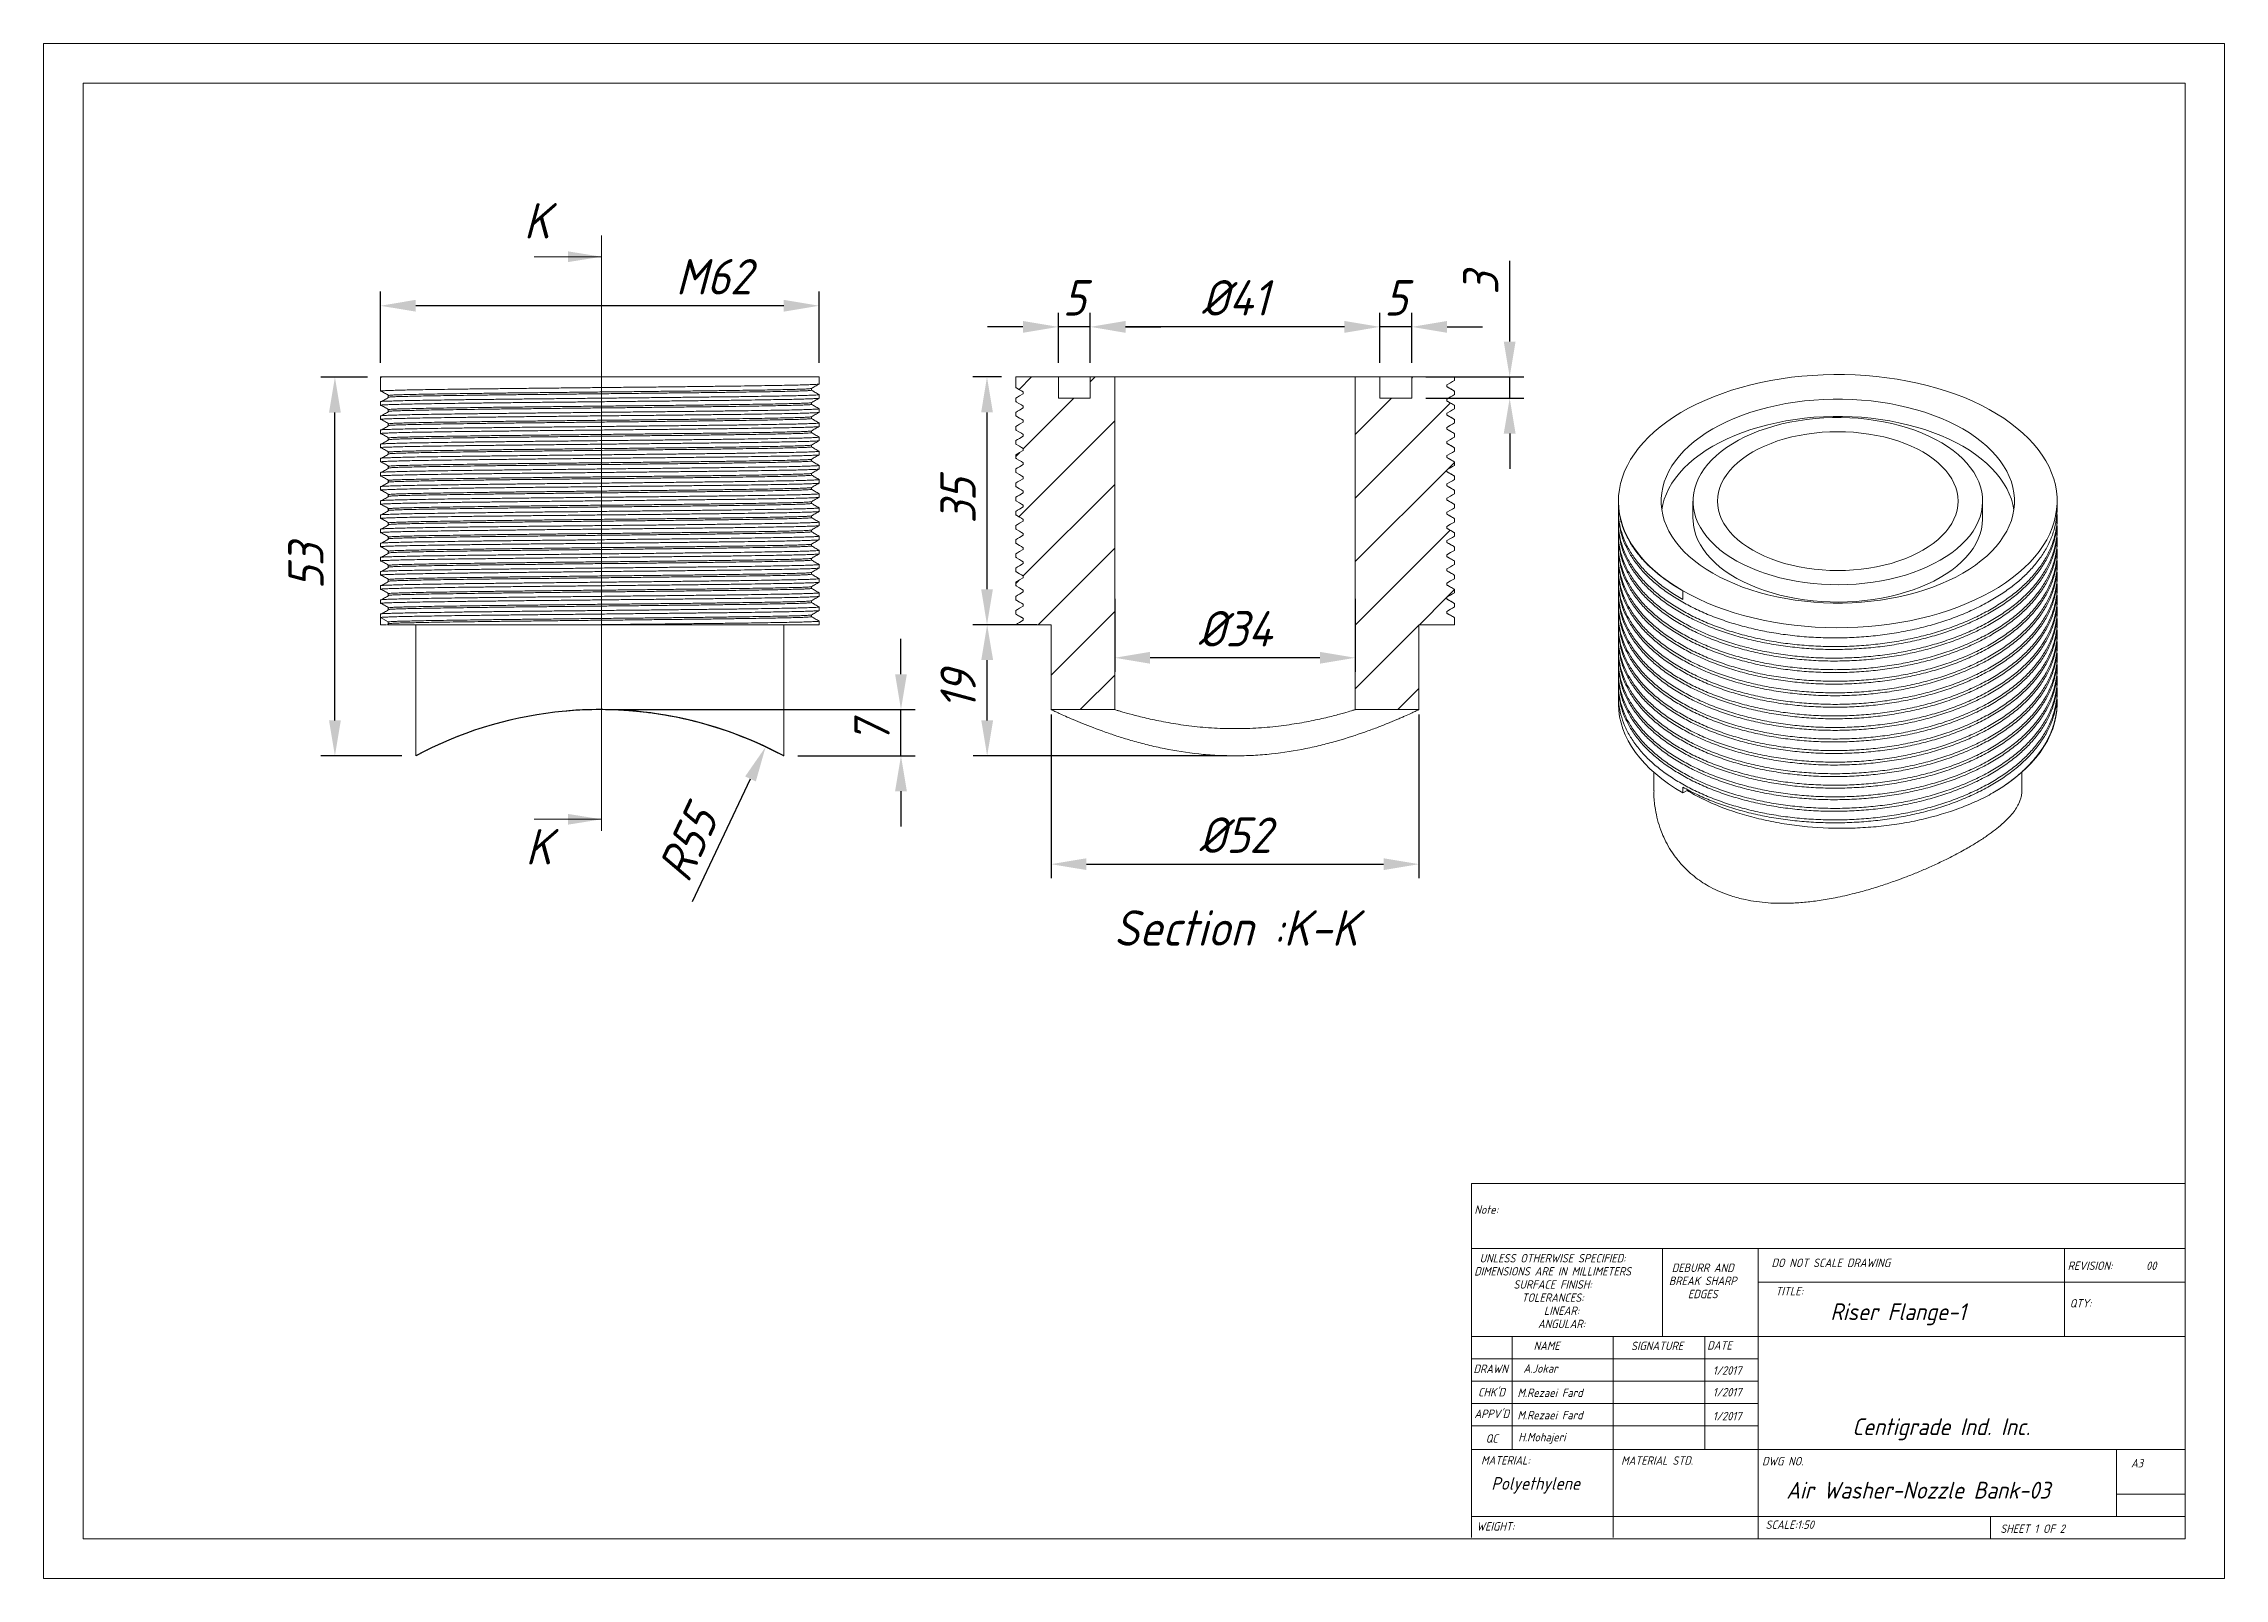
# Model space of a CAD drawing. Header units: millimetres. Extents: x 1113 to 4195, y 478 to 2647.
import ezdxf

# ---------------------------------------------------------------- set-up
doc = ezdxf.new("R2010")
doc.units = ezdxf.units.MM
doc.linetypes.add('SLD-Solid', pattern=[0])
doc.styles.add('GENISO', font='geniso.shx', dxfattribs={"oblique": 15})
doc.dimstyles.new('Copy of Scale 1B10', dxfattribs={"dimscale": 20, "dimtxt": 2.5, "dimasz": 2.5, "dimexe": 1, "dimexo": 1, "dimgap": 0.8, "dimtad": 1, "dimdec": 0, "dimlfac": 0.1, "dimzin": 0, "dimtxsty": 'GENISO', "dimcen": 2.5, "dimclrd": 1, "dimclre": 1, "dimclrt": 7, "dimadec": 0, "dimazin": 0, "dimtfac": 1, "dimtdec": 0, "dimtmove": 0, "dimatfit": 3, "dimfxl": 1, "dimtzin": 0, "dimlwd": -1, "dimlwe": -1, "dimarcsym": 0})
pattern_1 = [(45, (1197.835, -841.477), (-44.9014, 44.9014), [])]

msp = doc.modelspace()

# ---------------------------------------------------------------- texts
at = {"color": 7, "attachment_point": 5, "style": 'GENISO'}
for s, insert, char_height in [('K', (1810, 2396.6), 50), ('K', (1812.4, 1512.1), 50), ('Section :K-K', (2797.9, 1397.4), 50), ('Note:', (3151.7, 999.5), 11.88), ('UNLESS OTHERWISE SPECIFIED:', (3245.5, 930.8), 11.883), ('DO NOT SCALE DRAWING', (3638.7, 924.3), 11.883), ('REVISION:       00', (4036.1, 920.2), 11.883), ('DIMENSIONS ARE IN MILLIMETERS', (3245.5, 912.3), 11.883), ('SURFACE FINISH:', (3245.5, 893.7), 11.883), ('BREAK SHARP', (3457.6, 898.8), 11.883), ('DEBURR AND', (3457.6, 917.3), 11.88), ('TOLERANCES:', (3245.5, 875.1), 11.883), ('EDGES', (3457.6, 880.2), 11.88), ('TITLE:', (3580, 884.3), 11.88), ('Riser Flange-1', (3733.7, 851.6), 23.765), ('QTY:', (3991.7, 867.1), 11.88), ('ANGULAR:', (3258, 838), 11.88), ('LINEAR:', (3258, 856.6), 11.88), ('NAME', (3237, 807.1), 11.88), ('SIGNATURE', (3393.1, 806.9), 11.88), ('DATE', (3481.3, 807.6), 11.88), ('DRAWN', (3157.9, 774.5), 11.88), ('A.Jokar', (3228.4, 775), 11.88), ('1/2017', (3492.1, 772.2), 11.88), ("CHK'D", (3159.1, 741.5), 11.88), ('M.Rezaei Fard', (3241.9, 740.7), 11.883), ('1/2017', (3492.1, 741.5), 11.88), ("APPV'D", (3159.5, 711), 11.88), ('M.Rezaei Fard', (3241.9, 709.1), 11.883), ('1/2017', (3492.1, 707.7), 11.88), ('QC', (3159.4, 676.1), 11.88), ('H.Mohajeri', (3230.4, 676.2), 11.88), ('Centigrade Ind. Inc.', (3794.6, 689.1), 23.765), ('MATERIAL:', (3178.9, 645.2), 11.88), ('MATERIAL STD.', (3393.1, 644.9), 11.883), ('DWG NO.', (3570.7, 644), 11.88), ('Polyethylene', (3221.6, 609.9), 17.824), ('A3', (4071.4, 641.1), 11.88), ('Air Washer-Nozzle Bank-03', (3762.1, 603), 23.765), ('WEIGHT:', (3164.7, 551.9), 11.88), ('SCALE:1:50', (3580.6, 554.3), 11.88), ('SHEET 1 OF 2', (3923.8, 548.6), 11.883)]:
    msp.add_mtext(s, dxfattribs=dict(at, insert=insert, char_height=char_height))

# ---------------------------------------------------------------- blocks, each defined once
blk = doc.blocks.new('*D14')
at = {"color": 1, "transparency": 16777216}
for p, q in [((1570.7, 2175.7), (1504.5, 2175.7)), ((1524.5, 1690.7), (1524.5, 2125.7)), ((1618.9, 1640.7), (1504.5, 1640.7))]:
    blk.add_line(p, q, dxfattribs=at)
for points in [[(1516.2, 2125.7), (1532.8, 2125.7), (1524.5, 2175.7)], [(1516.2, 1690.7), (1532.8, 1690.7), (1524.5, 1640.7)]]:
    blk.add_solid(points, dxfattribs=at)
at = {"layer": 'Defpoints', "color": 0, "transparency": 16777216}
for p in [(1524.5, 2175.7), (1590.7, 2175.7), (1638.9, 1640.7)]:
    blk.add_point(p, dxfattribs=at)
at = {"color": 7, "transparency": 16777216, "insert": (1483.5, 1908.2), "char_height": 50, "attachment_point": 5, "rotation": 90, "style": 'GENISO'}
blk.add_mtext('53', dxfattribs=at)
blk = doc.blocks.new('*D15')
at = {"color": 1, "transparency": 16777216}
for p, q in [((2324.5, 1756), (2324.5, 1806)), ((1920.9, 1706), (2344.5, 1706)), ((2324.5, 1640.7), (2324.5, 1706)), ((2178.8, 1640.7), (2344.5, 1640.7)), ((2324.5, 1590.7), (2324.5, 1540.7))]:
    blk.add_line(p, q, dxfattribs=at)
for points in [[(2316.2, 1756), (2332.8, 1756), (2324.5, 1706)], [(2316.2, 1590.7), (2332.8, 1590.7), (2324.5, 1640.7)]]:
    blk.add_solid(points, dxfattribs=at)
at = {"layer": 'Defpoints', "color": 0, "transparency": 16777216}
for p in [(1900.9, 1706), (2324.5, 1706), (2158.8, 1640.7)]:
    blk.add_point(p, dxfattribs=at)
at = {"color": 7, "transparency": 16777216, "insert": (2283.5, 1673.3), "char_height": 50, "attachment_point": 5, "rotation": 90, "style": 'GENISO'}
blk.add_mtext('7', dxfattribs=at)
blk = doc.blocks.new('*D16')
at = {"color": 1, "transparency": 16777216}
blk.add_line((2029.8, 1434.7), (2111.8, 1608.1), dxfattribs=at)
blk.add_arc((1898.5, 1157.3), 548.7, 62.5926, 94.5218, dxfattribs=at)
blk.add_solid([(2104.3, 1611.6), (2119.4, 1604.5), (2133.2, 1653.3)], dxfattribs=at)
at = {"layer": 'Defpoints', "color": 0, "transparency": 16777216}
for p in [(2133.2, 1653.3), (1898.5, 1157.3)]:
    blk.add_point(p, dxfattribs=at)
at = {"color": 7, "transparency": 16777216, "insert": (2023.1, 1516.3), "char_height": 50, "attachment_point": 5, "rotation": 64.6809, "style": 'GENISO'}
blk.add_mtext('R55', dxfattribs=at)
blk = doc.blocks.new('*D17')
at = {"color": 1, "transparency": 16777216}
for p, q in [((1588.8, 2196), (1588.8, 2296.6)), ((2208.8, 2196), (2208.8, 2296.6)), ((2158.8, 2276.6), (1638.8, 2276.6))]:
    blk.add_line(p, q, dxfattribs=at)
for points in [[(1638.8, 2285), (1638.8, 2268.3), (1588.8, 2276.6)], [(2158.8, 2285), (2158.8, 2268.3), (2208.8, 2276.6)]]:
    blk.add_solid(points, dxfattribs=at)
at = {"layer": 'Defpoints', "color": 0, "transparency": 16777216}
for p in [(1588.8, 2276.6), (1588.8, 2176), (2208.8, 2176)]:
    blk.add_point(p, dxfattribs=at)
at = {"color": 7, "transparency": 16777216, "insert": (2059.8, 2317.6), "char_height": 50, "attachment_point": 5, "style": 'GENISO'}
blk.add_mtext('M62', dxfattribs=at)
blk = doc.blocks.new('*D18')
at = {"color": 1, "transparency": 16777216}
for p, q in [((2536.6, 1699.2), (2536.6, 1467.6)), ((3056.6, 1699.2), (3056.6, 1467.6)), ((2586.6, 1487.6), (3006.6, 1487.6))]:
    blk.add_line(p, q, dxfattribs=at)
for points in [[(2586.6, 1495.9), (2586.6, 1479.3), (2536.6, 1487.6)], [(3006.6, 1495.9), (3006.6, 1479.3), (3056.6, 1487.6)]]:
    blk.add_solid(points, dxfattribs=at)
at = {"layer": 'Defpoints', "color": 0, "transparency": 16777216}
for p in [(2536.6, 1719.2), (3056.6, 1719.2), (3056.6, 1487.6)]:
    blk.add_point(p, dxfattribs=at)
at = {"color": 7, "transparency": 16777216, "insert": (2796.6, 1528.6), "char_height": 50, "attachment_point": 5, "style": 'GENISO'}
blk.add_mtext('%%C52', dxfattribs=at)
blk = doc.blocks.new('*D19')
at = {"color": 1, "transparency": 16777216}
for p, q in [((2626.6, 1862.4), (2626.6, 1759.2)), ((2966.6, 1862.4), (2966.6, 1759.2)), ((2916.6, 1779.2), (2676.6, 1779.2))]:
    blk.add_line(p, q, dxfattribs=at)
for points in [[(2676.6, 1787.6), (2676.6, 1770.9), (2626.6, 1779.2)], [(2916.6, 1787.6), (2916.6, 1770.9), (2966.6, 1779.2)]]:
    blk.add_solid(points, dxfattribs=at)
at = {"layer": 'Defpoints', "color": 0, "transparency": 16777216}
for p in [(2626.6, 1882.4), (2966.6, 1882.4), (2626.6, 1779.2)]:
    blk.add_point(p, dxfattribs=at)
at = {"color": 7, "transparency": 16777216, "insert": (2796.6, 1820.2), "char_height": 50, "attachment_point": 5, "style": 'GENISO'}
blk.add_mtext('%%C34', dxfattribs=at)
blk = doc.blocks.new('*D20')
at = {"color": 1, "transparency": 16777216}
for p, q in [((3184.8, 2226), (3184.8, 2340.1)), ((3066.3, 2176), (3204.8, 2176)), ((3184.8, 2146), (3184.8, 2176)), ((3066.3, 2146), (3204.8, 2146)), ((3184.8, 2096), (3184.8, 2046))]:
    blk.add_line(p, q, dxfattribs=at)
for points in [[(3176.4, 2226), (3193.1, 2226), (3184.8, 2176)], [(3176.4, 2096), (3193.1, 2096), (3184.8, 2146)]]:
    blk.add_solid(points, dxfattribs=at)
at = {"layer": 'Defpoints', "color": 0, "transparency": 16777216}
for p in [(3046.3, 2176), (3184.8, 2176), (3046.3, 2146)]:
    blk.add_point(p, dxfattribs=at)
at = {"color": 7, "transparency": 16777216, "insert": (3143.8, 2308), "char_height": 50, "attachment_point": 5, "rotation": 90, "style": 'GENISO'}
blk.add_mtext('3', dxfattribs=at)
blk = doc.blocks.new('*D21')
at = {"color": 1, "transparency": 16777216}
for p, q in [((2591.9, 2196), (2591.9, 2266.8)), ((3001.3, 2196), (3001.3, 2266.8)), ((2951.3, 2246.8), (2641.9, 2246.8))]:
    blk.add_line(p, q, dxfattribs=at)
for points in [[(2641.9, 2255.1), (2641.9, 2238.4), (2591.9, 2246.8)], [(2951.3, 2255.1), (2951.3, 2238.4), (3001.3, 2246.8)]]:
    blk.add_solid(points, dxfattribs=at)
at = {"layer": 'Defpoints', "color": 0, "transparency": 16777216}
for p in [(2591.9, 2246.8), (2591.9, 2176), (3001.3, 2176)]:
    blk.add_point(p, dxfattribs=at)
at = {"color": 7, "transparency": 16777216, "insert": (2796.6, 2287.8), "char_height": 50, "attachment_point": 5, "style": 'GENISO'}
blk.add_mtext('%%C41', dxfattribs=at)
blk = doc.blocks.new('*D22')
at = {"color": 1, "transparency": 16777216}
for p, q in [((2546.9, 2196), (2546.9, 2266.8)), ((2591.9, 2196), (2591.9, 2266.8)), ((2496.9, 2246.8), (2446.9, 2246.8)), ((2591.9, 2246.8), (2546.9, 2246.8)), ((2641.9, 2246.8), (2691.9, 2246.8))]:
    blk.add_line(p, q, dxfattribs=at)
for points in [[(2496.9, 2255.1), (2496.9, 2238.4), (2546.9, 2246.8)], [(2641.9, 2255.1), (2641.9, 2238.4), (2591.9, 2246.8)]]:
    blk.add_solid(points, dxfattribs=at)
at = {"layer": 'Defpoints', "color": 0, "transparency": 16777216}
for p in [(2546.9, 2246.8), (2546.9, 2176), (2591.9, 2176)]:
    blk.add_point(p, dxfattribs=at)
at = {"color": 7, "transparency": 16777216, "insert": (2569.4, 2287.8), "char_height": 50, "attachment_point": 5, "style": 'GENISO'}
blk.add_mtext('5', dxfattribs=at)
blk = doc.blocks.new('*D23')
at = {"color": 1, "transparency": 16777216}
for p, q in [((3001.3, 2196), (3001.3, 2266.8)), ((3046.3, 2196), (3046.3, 2266.8)), ((2951.3, 2246.8), (2901.3, 2246.8)), ((3046.3, 2246.8), (3001.3, 2246.8)), ((3096.3, 2246.8), (3146.3, 2246.8))]:
    blk.add_line(p, q, dxfattribs=at)
for points in [[(2951.3, 2255.1), (2951.3, 2238.4), (3001.3, 2246.8)], [(3096.3, 2255.1), (3096.3, 2238.4), (3046.3, 2246.8)]]:
    blk.add_solid(points, dxfattribs=at)
at = {"layer": 'Defpoints', "color": 0, "transparency": 16777216}
for p in [(3001.3, 2246.8), (3001.3, 2176), (3046.3, 2176)]:
    blk.add_point(p, dxfattribs=at)
at = {"color": 7, "transparency": 16777216, "insert": (3023.8, 2287.8), "char_height": 50, "attachment_point": 5, "style": 'GENISO'}
blk.add_mtext('5', dxfattribs=at)
blk = doc.blocks.new('*D24')
at = {"color": 1, "transparency": 16777216}
for p, q in [((2466.6, 2176), (2426.1, 2176)), ((2446.1, 1876), (2446.1, 2126)), ((2466.6, 1826), (2426.1, 1826))]:
    blk.add_line(p, q, dxfattribs=at)
for points in [[(2437.8, 2126), (2454.4, 2126), (2446.1, 2176)], [(2437.8, 1876), (2454.4, 1876), (2446.1, 1826)]]:
    blk.add_solid(points, dxfattribs=at)
at = {"layer": 'Defpoints', "color": 0, "transparency": 16777216}
for p in [(2446.1, 2176), (2486.6, 2176), (2486.6, 1826)]:
    blk.add_point(p, dxfattribs=at)
at = {"color": 7, "transparency": 16777216, "insert": (2405.1, 2001), "char_height": 50, "attachment_point": 5, "rotation": 90, "style": 'GENISO'}
blk.add_mtext('35', dxfattribs=at)
blk = doc.blocks.new('*D25')
at = {"color": 1, "transparency": 16777216}
for p, q in [((2516.6, 1826), (2426.3, 1826)), ((2446.3, 1690.7), (2446.3, 1776)), ((2784.9, 1640.7), (2426.3, 1640.7))]:
    blk.add_line(p, q, dxfattribs=at)
for points in [[(2438, 1776), (2454.7, 1776), (2446.3, 1826)], [(2438, 1690.7), (2454.7, 1690.7), (2446.3, 1640.7)]]:
    blk.add_solid(points, dxfattribs=at)
at = {"layer": 'Defpoints', "color": 0, "transparency": 16777216}
for p in [(2446.3, 1826), (2536.6, 1826), (2804.9, 1640.7)]:
    blk.add_point(p, dxfattribs=at)
at = {"color": 7, "transparency": 16777216, "insert": (2405.3, 1733.4), "char_height": 50, "attachment_point": 5, "rotation": 90, "style": 'GENISO'}
blk.add_mtext('19', dxfattribs=at)

# ---------------------------------------------------------------- dimensions: what is measured, and where the dimension line sits
dim = msp.add_linear_dim(base=(1588.8, 2276.6), p1=(2208.8, 2176), p2=(1588.8, 2176), text='M62', dimstyle='Copy of Scale 1B10')
dim.commit()
dim.dimension.update_dxf_attribs({"geometry": '*D17', "text_midpoint": (2059.8, 2276.6), "dimtype": 160})
for base, p1, p2, picture, middle in [((2546.8511, 2246.763), (2591.8995, 2176.011), (2546.8511, 2176.011), '*D22', (2569.3753, 2246.763)), ((3001.2551, 2246.763), (3046.3035, 2176.011), (3001.2551, 2176.011), '*D23', (3023.7793, 2246.763))]:
    dim = msp.add_linear_dim(base=base, p1=p1, p2=p2, dimstyle='Copy of Scale 1B10')
    dim.commit()
    dim.dimension.update_dxf_attribs({"geometry": picture, "text_midpoint": middle, "dimtype": 160})
for base, p1, p2, text, picture, middle in [((2591.9, 2246.8), (3001.3, 2176), (2591.9, 2176), '%%C41', '*D21', (2796.6, 2287.8)), ((2626.6, 1779.2), (2966.6, 1882.4), (2626.6, 1882.4), '%%C34', '*D19', (2796.6, 1820.2)), ((3056.6, 1487.6), (2536.6, 1719.2), (3056.6, 1719.2), '%%C52', '*D18', (2796.6, 1528.6))]:
    dim = msp.add_linear_dim(base=base, p1=p1, p2=p2, text=text, dimstyle='Copy of Scale 1B10')
    dim.commit()
    dim.dimension.update_dxf_attribs({"geometry": picture, "text_midpoint": middle})
for base, p1, p2, picture, middle in [((3184.8, 2176), (3046.3, 2146), (3046.3, 2176), '*D20', (3143.8, 2308)), ((1524.5143, 2175.6849), (1638.8564, 1640.699), (1590.6801, 2175.6849), '*D14', (1483.5143, 1908.192)), ((2446.1, 2176), (2486.6, 1826), (2486.6, 2176), '*D24', (2405.1, 2001)), ((2446.3, 1826), (2804.9, 1640.7), (2536.6, 1826), '*D25', (2405.3, 1733.4)), ((2324.5, 1706), (2158.8, 1640.7), (1900.9, 1706), '*D15', (2283.5, 1673.3))]:
    dim = msp.add_linear_dim(base=base, p1=p1, p2=p2, angle=90, dimstyle='Copy of Scale 1B10')
    dim.commit()
    dim.dimension.update_dxf_attribs({"geometry": picture, "text_midpoint": middle})
dim = msp.add_radius_dim(center=(1898.5, 1157.3), mpoint=(2133.2, 1653.3), dimstyle='Copy of Scale 1B10')
dim.commit()
dim.dimension.update_dxf_attribs({"geometry": '*D16', "text_midpoint": (2060.1, 1498.8), "dimtype": 164})

# ---------------------------------------------------------------- hatches: boundary and pattern name
at = {"linetype": 'SLD-Solid', "lineweight": 0}
h = msp.add_hatch(dxfattribs=at)
h.set_pattern_fill('ANSI31', color=3, scale=20.00007, style=0)
h.set_pattern_definition(pattern_1)
edge = h.paths.add_edge_path(flags=0)
edge.add_line((2497.4, 1994.8), (2497.4, 1992.3))
edge.add_spline(control_points=[(2497.4, 1992.3), (2495.7, 1991.3), (2493.9, 1990.3), (2492.2, 1989.2), (2491.3, 1988.7), (2490.3, 1988.2), (2489.4, 1987.6), (2488.5, 1987.1), (2487.5, 1986.5), (2486.6, 1986)], knot_values=[0, 0, 0, 0, 0.000601, 0.000601, 0.000601, 0.000925, 0.000925, 0.000925, 0.00125, 0.00125, 0.00125, 0.00125], weights=[1, 1, 1, 1, 1, 1, 1, 1, 1, 1], degree=3, periodic=0)
edge.add_line((2486.6, 1986), (2486.6, 1981))
edge.add_spline(control_points=[(2486.6, 1981), (2488.3, 1980), (2490, 1979), (2491.8, 1978), (2492.7, 1977.5), (2493.7, 1976.9), (2494.6, 1976.4), (2495.5, 1975.8), (2496.5, 1975.3), (2497.4, 1974.8)], knot_values=[0, 0, 0, 0, 0.000601, 0.000601, 0.000601, 0.000925, 0.000925, 0.000925, 0.00125, 0.00125, 0.00125, 0.00125], weights=[1, 1, 1, 1, 1, 1, 1, 1, 1, 1], degree=3, periodic=0)
edge.add_line((2497.4, 1974.8), (2497.4, 1972.3))
edge.add_spline(control_points=[(2497.4, 1972.3), (2495.7, 1971.3), (2493.9, 1970.3), (2492.2, 1969.2), (2491.3, 1968.7), (2490.3, 1968.2), (2489.4, 1967.6), (2488.5, 1967.1), (2487.5, 1966.5), (2486.6, 1966)], knot_values=[0, 0, 0, 0, 0.000601, 0.000601, 0.000601, 0.000925, 0.000925, 0.000925, 0.00125, 0.00125, 0.00125, 0.00125], weights=[1, 1, 1, 1, 1, 1, 1, 1, 1, 1], degree=3, periodic=0)
edge.add_line((2486.6, 1966), (2486.6, 1961))
edge.add_spline(control_points=[(2486.6, 1961), (2488.3, 1960), (2490, 1959), (2491.8, 1958), (2492.7, 1957.5), (2493.7, 1956.9), (2494.6, 1956.4), (2495.5, 1955.8), (2496.5, 1955.3), (2497.4, 1954.8)], knot_values=[0, 0, 0, 0, 0.000601, 0.000601, 0.000601, 0.000925, 0.000925, 0.000925, 0.00125, 0.00125, 0.00125, 0.00125], weights=[1, 1, 1, 1, 1, 1, 1, 1, 1, 1], degree=3, periodic=0)
edge.add_line((2497.4, 1954.8), (2497.4, 1952.3))
edge.add_spline(control_points=[(2497.4, 1952.3), (2495.7, 1951.3), (2493.9, 1950.3), (2492.2, 1949.2), (2491.3, 1948.7), (2490.3, 1948.2), (2489.4, 1947.6), (2488.5, 1947.1), (2487.5, 1946.5), (2486.6, 1946)], knot_values=[0, 0, 0, 0, 0.000601, 0.000601, 0.000601, 0.000925, 0.000925, 0.000925, 0.00125, 0.00125, 0.00125, 0.00125], weights=[1, 1, 1, 1, 1, 1, 1, 1, 1, 1], degree=3, periodic=0)
edge.add_line((2486.6, 1946), (2486.6, 1941))
edge.add_spline(control_points=[(2486.6, 1941), (2488.3, 1940), (2490, 1939), (2491.8, 1938), (2492.7, 1937.5), (2493.7, 1936.9), (2494.6, 1936.4), (2495.5, 1935.8), (2496.5, 1935.3), (2497.4, 1934.8)], knot_values=[0, 0, 0, 0, 0.000601, 0.000601, 0.000601, 0.000925, 0.000925, 0.000925, 0.00125, 0.00125, 0.00125, 0.00125], weights=[1, 1, 1, 1, 1, 1, 1, 1, 1, 1], degree=3, periodic=0)
edge.add_line((2497.4, 1934.8), (2497.4, 1932.3))
edge.add_spline(control_points=[(2497.4, 1932.3), (2495.7, 1931.3), (2493.9, 1930.3), (2492.2, 1929.2), (2491.3, 1928.7), (2490.3, 1928.2), (2489.4, 1927.6), (2488.5, 1927.1), (2487.5, 1926.5), (2486.6, 1926)], knot_values=[0, 0, 0, 0, 0.000601, 0.000601, 0.000601, 0.000925, 0.000925, 0.000925, 0.00125, 0.00125, 0.00125, 0.00125], weights=[1, 1, 1, 1, 1, 1, 1, 1, 1, 1], degree=3, periodic=0)
edge.add_line((2486.6, 1926), (2486.6, 1921))
edge.add_spline(control_points=[(2486.6, 1921), (2488.3, 1920), (2490, 1919), (2491.8, 1918), (2492.7, 1917.5), (2493.7, 1916.9), (2494.6, 1916.4), (2495.5, 1915.8), (2496.5, 1915.3), (2497.4, 1914.8)], knot_values=[0, 0, 0, 0, 0.000601, 0.000601, 0.000601, 0.000925, 0.000925, 0.000925, 0.00125, 0.00125, 0.00125, 0.00125], weights=[1, 1, 1, 1, 1, 1, 1, 1, 1, 1], degree=3, periodic=0)
edge.add_line((2497.4, 1914.8), (2497.4, 1912.3))
edge.add_spline(control_points=[(2497.4, 1912.3), (2495.7, 1911.3), (2493.9, 1910.3), (2492.2, 1909.2), (2491.3, 1908.7), (2490.3, 1908.2), (2489.4, 1907.6), (2488.5, 1907.1), (2487.5, 1906.5), (2486.6, 1906)], knot_values=[0, 0, 0, 0, 0.000601, 0.000601, 0.000601, 0.000925, 0.000925, 0.000925, 0.00125, 0.00125, 0.00125, 0.00125], weights=[1, 1, 1, 1, 1, 1, 1, 1, 1, 1], degree=3, periodic=0)
edge.add_line((2486.6, 1906), (2486.6, 1901))
edge.add_spline(control_points=[(2486.6, 1901), (2488.3, 1900), (2490, 1899), (2491.8, 1898), (2492.7, 1897.5), (2493.7, 1896.9), (2494.6, 1896.4), (2495.5, 1895.8), (2496.5, 1895.3), (2497.4, 1894.8)], knot_values=[0, 0, 0, 0, 0.000601, 0.000601, 0.000601, 0.000925, 0.000925, 0.000925, 0.00125, 0.00125, 0.00125, 0.00125], weights=[1, 1, 1, 1, 1, 1, 1, 1, 1, 1], degree=3, periodic=0)
edge.add_line((2497.4, 1894.8), (2497.4, 1892.3))
edge.add_spline(control_points=[(2497.4, 1892.3), (2495.7, 1891.3), (2493.9, 1890.3), (2492.2, 1889.2), (2491.3, 1888.7), (2490.3, 1888.2), (2489.4, 1887.6), (2488.5, 1887.1), (2487.5, 1886.5), (2486.6, 1886)], knot_values=[0, 0, 0, 0, 0.000601, 0.000601, 0.000601, 0.000925, 0.000925, 0.000925, 0.00125, 0.00125, 0.00125, 0.00125], weights=[1, 1, 1, 1, 1, 1, 1, 1, 1, 1], degree=3, periodic=0)
edge.add_line((2486.6, 1886), (2486.6, 1881))
edge.add_spline(control_points=[(2486.6, 1881), (2488.3, 1880), (2490, 1879), (2491.8, 1878), (2492.7, 1877.5), (2493.7, 1876.9), (2494.6, 1876.4), (2495.5, 1875.8), (2496.5, 1875.3), (2497.4, 1874.8)], knot_values=[0, 0, 0, 0, 0.000601, 0.000601, 0.000601, 0.000925, 0.000925, 0.000925, 0.00125, 0.00125, 0.00125, 0.00125], weights=[1, 1, 1, 1, 1, 1, 1, 1, 1, 1], degree=3, periodic=0)
edge.add_line((2497.4, 1874.8), (2497.4, 1872.3))
edge.add_spline(control_points=[(2497.4, 1872.3), (2495.7, 1871.3), (2493.9, 1870.3), (2492.2, 1869.2), (2491.3, 1868.7), (2490.3, 1868.2), (2489.4, 1867.6), (2488.5, 1867.1), (2487.5, 1866.5), (2486.6, 1866)], knot_values=[0, 0, 0, 0, 0.000601, 0.000601, 0.000601, 0.000925, 0.000925, 0.000925, 0.00125, 0.00125, 0.00125, 0.00125], weights=[1, 1, 1, 1, 1, 1, 1, 1, 1, 1], degree=3, periodic=0)
edge.add_line((2486.6, 1866), (2486.6, 1861))
edge.add_spline(control_points=[(2486.6, 1861), (2488.3, 1860), (2490, 1859), (2491.8, 1858), (2492.7, 1857.5), (2493.7, 1856.9), (2494.6, 1856.4), (2495.5, 1855.8), (2496.5, 1855.3), (2497.4, 1854.8)], knot_values=[0, 0, 0, 0, 0.000601, 0.000601, 0.000601, 0.000925, 0.000925, 0.000925, 0.00125, 0.00125, 0.00125, 0.00125], weights=[1, 1, 1, 1, 1, 1, 1, 1, 1, 1], degree=3, periodic=0)
edge.add_line((2497.4, 1854.8), (2497.4, 1852.3))
edge.add_spline(control_points=[(2497.4, 1852.3), (2495.7, 1851.3), (2493.9, 1850.3), (2492.2, 1849.2), (2491.3, 1848.7), (2490.3, 1848.2), (2489.4, 1847.6), (2488.5, 1847.1), (2487.5, 1846.5), (2486.6, 1846)], knot_values=[0, 0, 0, 0, 0.000601, 0.000601, 0.000601, 0.000925, 0.000925, 0.000925, 0.00125, 0.00125, 0.00125, 0.00125], weights=[1, 1, 1, 1, 1, 1, 1, 1, 1, 1], degree=3, periodic=0)
edge.add_line((2486.6, 1846), (2486.6, 1841))
edge.add_spline(control_points=[(2486.6, 1841), (2488.3, 1840), (2490, 1839), (2491.8, 1838), (2492.7, 1837.5), (2493.7, 1836.9), (2494.6, 1836.4), (2495.5, 1835.8), (2496.5, 1835.3), (2497.4, 1834.8)], knot_values=[0, 0, 0, 0, 0.000601, 0.000601, 0.000601, 0.000925, 0.000925, 0.000925, 0.00125, 0.00125, 0.00125, 0.00125], weights=[1, 1, 1, 1, 1, 1, 1, 1, 1, 1], degree=3, periodic=0)
edge.add_line((2497.4, 1834.8), (2497.4, 1832.3))
edge.add_spline(control_points=[(2497.4, 1832.3), (2495.7, 1831.3), (2493.9, 1830.3), (2492.2, 1829.2), (2491.3, 1828.7), (2490.3, 1828.2), (2489.4, 1827.6), (2488.5, 1827.1), (2487.5, 1826.5), (2486.6, 1826)], knot_values=[0, 0, 0, 0, 0.000601, 0.000601, 0.000601, 0.000925, 0.000925, 0.000925, 0.001249, 0.001249, 0.001249, 0.001249], weights=[1, 1, 1, 1, 1, 1, 1, 1, 1, 1], degree=3, periodic=0)
edge.add_line((2486.6, 1826), (2536.6, 1826))
edge.add_line((2536.6, 1826), (2536.6, 1706))
edge.add_line((2536.6, 1706), (2626.6, 1706))
edge.add_line((2626.6, 1706), (2626.6, 2176))
edge.add_line((2626.6, 2176), (2591.9, 2176))
edge.add_line((2591.9, 2176), (2591.9, 2146))
edge.add_line((2591.9, 2146), (2546.9, 2146))
edge.add_line((2546.9, 2146), (2546.9, 2176))
edge.add_line((2546.9, 2176), (2486.6, 2176))
edge.add_line((2486.6, 2176), (2486.6, 2161))
edge.add_spline(control_points=[(2486.6, 2161), (2488.3, 2160), (2490, 2159), (2491.8, 2158), (2492.7, 2157.5), (2493.7, 2156.9), (2494.6, 2156.4), (2495.5, 2155.8), (2496.5, 2155.3), (2497.4, 2154.8)], knot_values=[0, 0, 0, 0, 0.000601, 0.000601, 0.000601, 0.000925, 0.000925, 0.000925, 0.00125, 0.00125, 0.00125, 0.00125], weights=[1, 1, 1, 1, 1, 1, 1, 1, 1, 1], degree=3, periodic=0)
edge.add_line((2497.4, 2154.8), (2497.4, 2152.3))
edge.add_spline(control_points=[(2497.4, 2152.3), (2495.7, 2151.3), (2493.9, 2150.3), (2492.2, 2149.3), (2491.3, 2148.7), (2490.3, 2148.2), (2489.4, 2147.6), (2488.5, 2147.1), (2487.5, 2146.5), (2486.6, 2146)], knot_values=[0, 0, 0, 0, 0.000601, 0.000601, 0.000601, 0.000925, 0.000925, 0.000925, 0.00125, 0.00125, 0.00125, 0.00125], weights=[1, 1, 1, 1, 1, 1, 1, 1, 1, 1], degree=3, periodic=0)
edge.add_line((2486.6, 2146), (2486.6, 2141))
edge.add_spline(control_points=[(2486.6, 2141), (2488.3, 2140), (2490, 2139), (2491.8, 2138), (2492.7, 2137.5), (2493.7, 2136.9), (2494.6, 2136.4), (2495.5, 2135.8), (2496.5, 2135.3), (2497.4, 2134.8)], knot_values=[0, 0, 0, 0, 0.000601, 0.000601, 0.000601, 0.000925, 0.000925, 0.000925, 0.00125, 0.00125, 0.00125, 0.00125], weights=[1, 1, 1, 1, 1, 1, 1, 1, 1, 1], degree=3, periodic=0)
edge.add_line((2497.4, 2134.8), (2497.4, 2132.3))
edge.add_spline(control_points=[(2497.4, 2132.3), (2495.7, 2131.3), (2493.9, 2130.3), (2492.2, 2129.2), (2491.3, 2128.7), (2490.3, 2128.2), (2489.4, 2127.6), (2488.5, 2127.1), (2487.5, 2126.5), (2486.6, 2126)], knot_values=[0, 0, 0, 0, 0.000601, 0.000601, 0.000601, 0.000925, 0.000925, 0.000925, 0.00125, 0.00125, 0.00125, 0.00125], weights=[1, 1, 1, 1, 1, 1, 1, 1, 1, 1], degree=3, periodic=0)
edge.add_line((2486.6, 2126), (2486.6, 2121))
edge.add_spline(control_points=[(2486.6, 2121), (2488.3, 2120), (2490, 2119), (2491.8, 2118), (2492.7, 2117.5), (2493.7, 2116.9), (2494.6, 2116.4), (2495.5, 2115.8), (2496.5, 2115.3), (2497.4, 2114.8)], knot_values=[0, 0, 0, 0, 0.000601, 0.000601, 0.000601, 0.000925, 0.000925, 0.000925, 0.00125, 0.00125, 0.00125, 0.00125], weights=[1, 1, 1, 1, 1, 1, 1, 1, 1, 1], degree=3, periodic=0)
edge.add_line((2497.4, 2114.8), (2497.4, 2112.3))
edge.add_spline(control_points=[(2497.4, 2112.3), (2495.7, 2111.3), (2493.9, 2110.3), (2492.2, 2109.2), (2491.3, 2108.7), (2490.3, 2108.2), (2489.4, 2107.6), (2488.5, 2107.1), (2487.5, 2106.5), (2486.6, 2106)], knot_values=[0, 0, 0, 0, 0.000601, 0.000601, 0.000601, 0.000925, 0.000925, 0.000925, 0.00125, 0.00125, 0.00125, 0.00125], weights=[1, 1, 1, 1, 1, 1, 1, 1, 1, 1], degree=3, periodic=0)
edge.add_line((2486.6, 2106), (2486.6, 2101))
edge.add_spline(control_points=[(2486.6, 2101), (2488.3, 2100), (2490, 2099), (2491.8, 2098), (2492.7, 2097.5), (2493.7, 2096.9), (2494.6, 2096.4), (2495.5, 2095.8), (2496.5, 2095.3), (2497.4, 2094.8)], knot_values=[0, 0, 0, 0, 0.000601, 0.000601, 0.000601, 0.000925, 0.000925, 0.000925, 0.00125, 0.00125, 0.00125, 0.00125], weights=[1, 1, 1, 1, 1, 1, 1, 1, 1, 1], degree=3, periodic=0)
edge.add_line((2497.4, 2094.8), (2497.4, 2092.3))
edge.add_spline(control_points=[(2497.4, 2092.3), (2495.7, 2091.3), (2493.9, 2090.3), (2492.2, 2089.2), (2491.3, 2088.7), (2490.3, 2088.2), (2489.4, 2087.6), (2488.5, 2087.1), (2487.5, 2086.5), (2486.6, 2086)], knot_values=[0, 0, 0, 0, 0.000601, 0.000601, 0.000601, 0.000925, 0.000925, 0.000925, 0.00125, 0.00125, 0.00125, 0.00125], weights=[1, 1, 1, 1, 1, 1, 1, 1, 1, 1], degree=3, periodic=0)
edge.add_line((2486.6, 2086), (2486.6, 2081))
edge.add_spline(control_points=[(2486.6, 2081), (2488.3, 2080), (2490, 2079), (2491.8, 2078), (2492.7, 2077.5), (2493.7, 2076.9), (2494.6, 2076.4), (2495.5, 2075.8), (2496.5, 2075.3), (2497.4, 2074.8)], knot_values=[0, 0, 0, 0, 0.000601, 0.000601, 0.000601, 0.000925, 0.000925, 0.000925, 0.00125, 0.00125, 0.00125, 0.00125], weights=[1, 1, 1, 1, 1, 1, 1, 1, 1, 1], degree=3, periodic=0)
edge.add_line((2497.4, 2074.8), (2497.4, 2072.3))
edge.add_spline(control_points=[(2497.4, 2072.3), (2495.7, 2071.3), (2493.9, 2070.3), (2492.2, 2069.2), (2491.3, 2068.7), (2490.3, 2068.2), (2489.4, 2067.6), (2488.5, 2067.1), (2487.5, 2066.5), (2486.6, 2066)], knot_values=[0, 0, 0, 0, 0.000601, 0.000601, 0.000601, 0.000925, 0.000925, 0.000925, 0.00125, 0.00125, 0.00125, 0.00125], weights=[1, 1, 1, 1, 1, 1, 1, 1, 1, 1], degree=3, periodic=0)
edge.add_line((2486.6, 2066), (2486.6, 2061))
edge.add_spline(control_points=[(2486.6, 2061), (2488.3, 2060), (2490, 2059), (2491.8, 2058), (2492.7, 2057.5), (2493.7, 2056.9), (2494.6, 2056.4), (2495.5, 2055.8), (2496.5, 2055.3), (2497.4, 2054.8)], knot_values=[0, 0, 0, 0, 0.000601, 0.000601, 0.000601, 0.000925, 0.000925, 0.000925, 0.00125, 0.00125, 0.00125, 0.00125], weights=[1, 1, 1, 1, 1, 1, 1, 1, 1, 1], degree=3, periodic=0)
edge.add_line((2497.4, 2054.8), (2497.4, 2052.3))
edge.add_spline(control_points=[(2497.4, 2052.3), (2495.7, 2051.3), (2493.9, 2050.3), (2492.2, 2049.2), (2491.3, 2048.7), (2490.3, 2048.2), (2489.4, 2047.6), (2488.5, 2047.1), (2487.5, 2046.5), (2486.6, 2046)], knot_values=[0, 0, 0, 0, 0.000601, 0.000601, 0.000601, 0.000925, 0.000925, 0.000925, 0.00125, 0.00125, 0.00125, 0.00125], weights=[1, 1, 1, 1, 1, 1, 1, 1, 1, 1], degree=3, periodic=0)
edge.add_line((2486.6, 2046), (2486.6, 2041))
edge.add_spline(control_points=[(2486.6, 2041), (2488.3, 2040), (2490, 2039), (2491.8, 2038), (2492.7, 2037.5), (2493.7, 2036.9), (2494.6, 2036.4), (2495.5, 2035.8), (2496.5, 2035.3), (2497.4, 2034.8)], knot_values=[0, 0, 0, 0, 0.000601, 0.000601, 0.000601, 0.000925, 0.000925, 0.000925, 0.00125, 0.00125, 0.00125, 0.00125], weights=[1, 1, 1, 1, 1, 1, 1, 1, 1, 1], degree=3, periodic=0)
edge.add_line((2497.4, 2034.8), (2497.4, 2032.3))
edge.add_spline(control_points=[(2497.4, 2032.3), (2495.7, 2031.3), (2493.9, 2030.3), (2492.2, 2029.2), (2491.3, 2028.7), (2490.3, 2028.2), (2489.4, 2027.6), (2488.5, 2027.1), (2487.5, 2026.5), (2486.6, 2026)], knot_values=[0, 0, 0, 0, 0.000601, 0.000601, 0.000601, 0.000925, 0.000925, 0.000925, 0.00125, 0.00125, 0.00125, 0.00125], weights=[1, 1, 1, 1, 1, 1, 1, 1, 1, 1], degree=3, periodic=0)
edge.add_line((2486.6, 2026), (2486.6, 2021))
edge.add_spline(control_points=[(2486.6, 2021), (2488.3, 2020), (2490, 2019), (2491.8, 2018), (2492.7, 2017.5), (2493.7, 2016.9), (2494.6, 2016.4), (2495.5, 2015.8), (2496.5, 2015.3), (2497.4, 2014.8)], knot_values=[0, 0, 0, 0, 0.000601, 0.000601, 0.000601, 0.000925, 0.000925, 0.000925, 0.00125, 0.00125, 0.00125, 0.00125], weights=[1, 1, 1, 1, 1, 1, 1, 1, 1, 1], degree=3, periodic=0)
edge.add_line((2497.4, 2014.8), (2497.4, 2012.3))
edge.add_spline(control_points=[(2497.4, 2012.3), (2495.7, 2011.3), (2493.9, 2010.3), (2492.2, 2009.2), (2491.3, 2008.7), (2490.3, 2008.2), (2489.4, 2007.6), (2488.5, 2007.1), (2487.5, 2006.5), (2486.6, 2006)], knot_values=[0, 0, 0, 0, 0.000601, 0.000601, 0.000601, 0.000925, 0.000925, 0.000925, 0.00125, 0.00125, 0.00125, 0.00125], weights=[1, 1, 1, 1, 1, 1, 1, 1, 1, 1], degree=3, periodic=0)
edge.add_line((2486.6, 2006), (2486.6, 2001))
edge.add_spline(control_points=[(2486.6, 2001), (2488.3, 2000), (2490, 1999), (2491.8, 1998), (2492.7, 1997.5), (2493.7, 1996.9), (2494.6, 1996.4), (2495.5, 1995.8), (2496.5, 1995.3), (2497.4, 1994.8)], knot_values=[0, 0, 0, 0, 0.000601, 0.000601, 0.000601, 0.000925, 0.000925, 0.000925, 0.00125, 0.00125, 0.00125, 0.00125], weights=[1, 1, 1, 1, 1, 1, 1, 1, 1, 1], degree=3, periodic=0)
h = msp.add_hatch(dxfattribs=at)
h.set_pattern_fill('ANSI31', color=3, scale=20.00007, style=0)
h.set_pattern_definition(pattern_1)
edge = h.paths.add_edge_path(flags=0)
edge.add_line((3095.8, 2002.3), (3095.8, 2004.8))
edge.add_spline(control_points=[(3095.8, 2004.8), (3097.5, 2005.8), (3099.2, 2006.8), (3101, 2007.8), (3101.9, 2008.3), (3102.8, 2008.9), (3103.8, 2009.4), (3104.7, 2009.9), (3105.6, 2010.5), (3106.6, 2011)], knot_values=[0, 0, 0, 0, 0.000601, 0.000601, 0.000601, 0.000925, 0.000925, 0.000925, 0.00125, 0.00125, 0.00125, 0.00125], weights=[1, 1, 1, 1, 1, 1, 1, 1, 1, 1], degree=3, periodic=0)
edge.add_line((3106.6, 2011), (3106.6, 2016))
edge.add_spline(control_points=[(3106.6, 2016), (3104.8, 2017), (3103.1, 2018), (3101.4, 2019), (3100.4, 2019.6), (3099.5, 2020.1), (3098.6, 2020.6), (3097.6, 2021.2), (3096.7, 2021.7), (3095.8, 2022.3)], knot_values=[0, 0, 0, 0, 0.000601, 0.000601, 0.000601, 0.000925, 0.000925, 0.000925, 0.00125, 0.00125, 0.00125, 0.00125], weights=[1, 1, 1, 1, 1, 1, 1, 1, 1, 1], degree=3, periodic=0)
edge.add_line((3095.8, 2022.3), (3095.8, 2024.8))
edge.add_spline(control_points=[(3095.8, 2024.8), (3097.5, 2025.8), (3099.2, 2026.8), (3101, 2027.8), (3101.9, 2028.3), (3102.8, 2028.9), (3103.8, 2029.4), (3104.7, 2029.9), (3105.6, 2030.5), (3106.6, 2031)], knot_values=[0, 0, 0, 0, 0.000601, 0.000601, 0.000601, 0.000925, 0.000925, 0.000925, 0.00125, 0.00125, 0.00125, 0.00125], weights=[1, 1, 1, 1, 1, 1, 1, 1, 1, 1], degree=3, periodic=0)
edge.add_line((3106.6, 2031), (3106.6, 2036))
edge.add_spline(control_points=[(3106.6, 2036), (3104.8, 2037), (3103.1, 2038), (3101.4, 2039), (3100.4, 2039.6), (3099.5, 2040.1), (3098.6, 2040.6), (3097.6, 2041.2), (3096.7, 2041.7), (3095.8, 2042.3)], knot_values=[0, 0, 0, 0, 0.000601, 0.000601, 0.000601, 0.000925, 0.000925, 0.000925, 0.00125, 0.00125, 0.00125, 0.00125], weights=[1, 1, 1, 1, 1, 1, 1, 1, 1, 1], degree=3, periodic=0)
edge.add_line((3095.8, 2042.3), (3095.8, 2044.8))
edge.add_spline(control_points=[(3095.8, 2044.8), (3097.5, 2045.8), (3099.2, 2046.8), (3101, 2047.8), (3101.9, 2048.3), (3102.8, 2048.9), (3103.8, 2049.4), (3104.7, 2049.9), (3105.6, 2050.5), (3106.6, 2051)], knot_values=[0, 0, 0, 0, 0.000601, 0.000601, 0.000601, 0.000925, 0.000925, 0.000925, 0.00125, 0.00125, 0.00125, 0.00125], weights=[1, 1, 1, 1, 1, 1, 1, 1, 1, 1], degree=3, periodic=0)
edge.add_line((3106.6, 2051), (3106.6, 2056))
edge.add_spline(control_points=[(3106.6, 2056), (3104.8, 2057), (3103.1, 2058), (3101.4, 2059), (3100.4, 2059.6), (3099.5, 2060.1), (3098.6, 2060.6), (3097.6, 2061.2), (3096.7, 2061.7), (3095.8, 2062.3)], knot_values=[0, 0, 0, 0, 0.000601, 0.000601, 0.000601, 0.000925, 0.000925, 0.000925, 0.00125, 0.00125, 0.00125, 0.00125], weights=[1, 1, 1, 1, 1, 1, 1, 1, 1, 1], degree=3, periodic=0)
edge.add_line((3095.8, 2062.3), (3095.8, 2064.8))
edge.add_spline(control_points=[(3095.8, 2064.8), (3097.5, 2065.8), (3099.2, 2066.8), (3101, 2067.8), (3101.9, 2068.3), (3102.8, 2068.9), (3103.8, 2069.4), (3104.7, 2069.9), (3105.6, 2070.5), (3106.6, 2071)], knot_values=[0, 0, 0, 0, 0.000601, 0.000601, 0.000601, 0.000925, 0.000925, 0.000925, 0.00125, 0.00125, 0.00125, 0.00125], weights=[1, 1, 1, 1, 1, 1, 1, 1, 1, 1], degree=3, periodic=0)
edge.add_line((3106.6, 2071), (3106.6, 2076))
edge.add_spline(control_points=[(3106.6, 2076), (3104.8, 2077), (3103.1, 2078), (3101.4, 2079), (3100.4, 2079.6), (3099.5, 2080.1), (3098.6, 2080.6), (3097.6, 2081.2), (3096.7, 2081.7), (3095.8, 2082.3)], knot_values=[0, 0, 0, 0, 0.000601, 0.000601, 0.000601, 0.000925, 0.000925, 0.000925, 0.00125, 0.00125, 0.00125, 0.00125], weights=[1, 1, 1, 1, 1, 1, 1, 1, 1, 1], degree=3, periodic=0)
edge.add_line((3095.8, 2082.3), (3095.8, 2084.8))
edge.add_spline(control_points=[(3095.8, 2084.8), (3097.5, 2085.8), (3099.2, 2086.8), (3101, 2087.8), (3101.9, 2088.3), (3102.8, 2088.9), (3103.8, 2089.4), (3104.7, 2089.9), (3105.6, 2090.5), (3106.6, 2091)], knot_values=[0, 0, 0, 0, 0.000601, 0.000601, 0.000601, 0.000925, 0.000925, 0.000925, 0.00125, 0.00125, 0.00125, 0.00125], weights=[1, 1, 1, 1, 1, 1, 1, 1, 1, 1], degree=3, periodic=0)
edge.add_line((3106.6, 2091), (3106.6, 2096))
edge.add_spline(control_points=[(3106.6, 2096), (3104.8, 2097), (3103.1, 2098), (3101.4, 2099), (3100.4, 2099.6), (3099.5, 2100.1), (3098.6, 2100.6), (3097.6, 2101.2), (3096.7, 2101.7), (3095.8, 2102.3)], knot_values=[0, 0, 0, 0, 0.000601, 0.000601, 0.000601, 0.000925, 0.000925, 0.000925, 0.00125, 0.00125, 0.00125, 0.00125], weights=[1, 1, 1, 1, 1, 1, 1, 1, 1, 1], degree=3, periodic=0)
edge.add_line((3095.8, 2102.3), (3095.8, 2104.8))
edge.add_spline(control_points=[(3095.8, 2104.8), (3097.5, 2105.8), (3099.2, 2106.8), (3101, 2107.8), (3101.9, 2108.3), (3102.8, 2108.9), (3103.8, 2109.4), (3104.7, 2109.9), (3105.6, 2110.5), (3106.6, 2111)], knot_values=[0, 0, 0, 0, 0.000601, 0.000601, 0.000601, 0.000925, 0.000925, 0.000925, 0.00125, 0.00125, 0.00125, 0.00125], weights=[1, 1, 1, 1, 1, 1, 1, 1, 1, 1], degree=3, periodic=0)
edge.add_line((3106.6, 2111), (3106.6, 2116))
edge.add_spline(control_points=[(3106.6, 2116), (3104.8, 2117), (3103.1, 2118), (3101.4, 2119), (3100.4, 2119.6), (3099.5, 2120.1), (3098.6, 2120.6), (3097.6, 2121.2), (3096.7, 2121.7), (3095.8, 2122.3)], knot_values=[0, 0, 0, 0, 0.000601, 0.000601, 0.000601, 0.000925, 0.000925, 0.000925, 0.00125, 0.00125, 0.00125, 0.00125], weights=[1, 1, 1, 1, 1, 1, 1, 1, 1, 1], degree=3, periodic=0)
edge.add_line((3095.8, 2122.3), (3095.8, 2124.8))
edge.add_spline(control_points=[(3095.8, 2124.8), (3097.5, 2125.8), (3099.2, 2126.8), (3101, 2127.8), (3101.9, 2128.3), (3102.8, 2128.9), (3103.8, 2129.4), (3104.7, 2129.9), (3105.6, 2130.5), (3106.6, 2131)], knot_values=[0, 0, 0, 0, 0.000601, 0.000601, 0.000601, 0.000925, 0.000925, 0.000925, 0.00125, 0.00125, 0.00125, 0.00125], weights=[1, 1, 1, 1, 1, 1, 1, 1, 1, 1], degree=3, periodic=0)
edge.add_line((3106.6, 2131), (3106.6, 2136))
edge.add_spline(control_points=[(3106.6, 2136), (3104.8, 2137), (3103.1, 2138), (3101.4, 2139), (3100.4, 2139.6), (3099.5, 2140.1), (3098.6, 2140.6), (3097.6, 2141.2), (3096.7, 2141.7), (3095.8, 2142.3)], knot_values=[0, 0, 0, 0, 0.000601, 0.000601, 0.000601, 0.000925, 0.000925, 0.000925, 0.00125, 0.00125, 0.00125, 0.00125], weights=[1, 1, 1, 1, 1, 1, 1, 1, 1, 1], degree=3, periodic=0)
edge.add_line((3095.8, 2142.3), (3095.8, 2144.8))
edge.add_spline(control_points=[(3095.8, 2144.8), (3097.5, 2145.8), (3099.2, 2146.8), (3101, 2147.8), (3101.9, 2148.3), (3102.8, 2148.9), (3103.8, 2149.4), (3104.7, 2149.9), (3105.6, 2150.5), (3106.6, 2151)], knot_values=[0, 0, 0, 0, 0.000601, 0.000601, 0.000601, 0.000925, 0.000925, 0.000925, 0.00125, 0.00125, 0.00125, 0.00125], weights=[1, 1, 1, 1, 1, 1, 1, 1, 1, 1], degree=3, periodic=0)
edge.add_line((3106.6, 2151), (3106.6, 2156))
edge.add_spline(control_points=[(3106.6, 2156), (3104.8, 2157), (3103.1, 2158), (3101.4, 2159), (3100.4, 2159.6), (3099.5, 2160.1), (3098.6, 2160.6), (3097.6, 2161.2), (3096.7, 2161.7), (3095.8, 2162.3)], knot_values=[0, 0, 0, 0, 0.000601, 0.000601, 0.000601, 0.000925, 0.000925, 0.000925, 0.00125, 0.00125, 0.00125, 0.00125], weights=[1, 1, 1, 1, 1, 1, 1, 1, 1, 1], degree=3, periodic=0)
edge.add_line((3095.8, 2162.3), (3095.8, 2164.8))
edge.add_spline(control_points=[(3095.8, 2164.8), (3097.5, 2165.8), (3099.2, 2166.8), (3101, 2167.8), (3101.9, 2168.3), (3102.8, 2168.9), (3103.8, 2169.4), (3104.7, 2169.9), (3105.6, 2170.5), (3106.6, 2171)], knot_values=[0, 0, 0, 0, 0.000601, 0.000601, 0.000601, 0.000925, 0.000925, 0.000925, 0.00125, 0.00125, 0.00125, 0.00125], weights=[1, 1, 1, 1, 1, 1, 1, 1, 1, 1], degree=3, periodic=0)
edge.add_line((3106.6, 2171), (3106.6, 2176))
edge.add_line((3106.6, 2176), (3046.3, 2176))
edge.add_line((3046.3, 2176), (3046.3, 2146))
edge.add_line((3046.3, 2146), (3001.3, 2146))
edge.add_line((3001.3, 2146), (3001.3, 2176))
edge.add_line((3001.3, 2176), (2966.6, 2176))
edge.add_line((2966.6, 2176), (2966.6, 1706))
edge.add_line((2966.6, 1706), (3056.6, 1706))
edge.add_line((3056.6, 1706), (3056.6, 1826))
edge.add_line((3056.6, 1826), (3106.6, 1826))
edge.add_line((3106.6, 1826), (3106.6, 1836))
edge.add_spline(control_points=[(3106.6, 1836), (3104.8, 1837), (3103.1, 1838), (3101.4, 1839), (3100.4, 1839.6), (3099.5, 1840.1), (3098.6, 1840.6), (3097.6, 1841.2), (3096.7, 1841.7), (3095.8, 1842.3)], knot_values=[0, 0, 0, 0, 0.000601, 0.000601, 0.000601, 0.000925, 0.000925, 0.000925, 0.00125, 0.00125, 0.00125, 0.00125], weights=[1, 1, 1, 1, 1, 1, 1, 1, 1, 1], degree=3, periodic=0)
edge.add_line((3095.8, 1842.3), (3095.8, 1844.8))
edge.add_spline(control_points=[(3095.8, 1844.8), (3097.5, 1845.8), (3099.2, 1846.8), (3101, 1847.8), (3101.9, 1848.3), (3102.8, 1848.9), (3103.8, 1849.4), (3104.7, 1849.9), (3105.6, 1850.5), (3106.6, 1851)], knot_values=[0, 0, 0, 0, 0.000601, 0.000601, 0.000601, 0.000925, 0.000925, 0.000925, 0.00125, 0.00125, 0.00125, 0.00125], weights=[1, 1, 1, 1, 1, 1, 1, 1, 1, 1], degree=3, periodic=0)
edge.add_line((3106.6, 1851), (3106.6, 1856))
edge.add_spline(control_points=[(3106.6, 1856), (3104.8, 1857), (3103.1, 1858), (3101.4, 1859), (3100.4, 1859.6), (3099.5, 1860.1), (3098.6, 1860.6), (3097.6, 1861.2), (3096.7, 1861.7), (3095.8, 1862.3)], knot_values=[0, 0, 0, 0, 0.000601, 0.000601, 0.000601, 0.000925, 0.000925, 0.000925, 0.00125, 0.00125, 0.00125, 0.00125], weights=[1, 1, 1, 1, 1, 1, 1, 1, 1, 1], degree=3, periodic=0)
edge.add_line((3095.8, 1862.3), (3095.8, 1864.8))
edge.add_spline(control_points=[(3095.8, 1864.8), (3097.5, 1865.8), (3099.2, 1866.8), (3101, 1867.8), (3101.9, 1868.3), (3102.8, 1868.9), (3103.8, 1869.4), (3104.7, 1869.9), (3105.6, 1870.5), (3106.6, 1871)], knot_values=[0, 0, 0, 0, 0.000601, 0.000601, 0.000601, 0.000925, 0.000925, 0.000925, 0.00125, 0.00125, 0.00125, 0.00125], weights=[1, 1, 1, 1, 1, 1, 1, 1, 1, 1], degree=3, periodic=0)
edge.add_line((3106.6, 1871), (3106.6, 1876))
edge.add_spline(control_points=[(3106.6, 1876), (3104.8, 1877), (3103.1, 1878), (3101.4, 1879), (3100.4, 1879.6), (3099.5, 1880.1), (3098.6, 1880.6), (3097.6, 1881.2), (3096.7, 1881.7), (3095.8, 1882.3)], knot_values=[0, 0, 0, 0, 0.000601, 0.000601, 0.000601, 0.000925, 0.000925, 0.000925, 0.00125, 0.00125, 0.00125, 0.00125], weights=[1, 1, 1, 1, 1, 1, 1, 1, 1, 1], degree=3, periodic=0)
edge.add_line((3095.8, 1882.3), (3095.8, 1884.8))
edge.add_spline(control_points=[(3095.8, 1884.8), (3097.5, 1885.8), (3099.2, 1886.8), (3101, 1887.8), (3101.9, 1888.3), (3102.8, 1888.9), (3103.8, 1889.4), (3104.7, 1889.9), (3105.6, 1890.5), (3106.6, 1891)], knot_values=[0, 0, 0, 0, 0.000601, 0.000601, 0.000601, 0.000925, 0.000925, 0.000925, 0.00125, 0.00125, 0.00125, 0.00125], weights=[1, 1, 1, 1, 1, 1, 1, 1, 1, 1], degree=3, periodic=0)
edge.add_line((3106.6, 1891), (3106.6, 1896))
edge.add_spline(control_points=[(3106.6, 1896), (3104.8, 1897), (3103.1, 1898), (3101.4, 1899), (3100.4, 1899.6), (3099.5, 1900.1), (3098.6, 1900.6), (3097.6, 1901.2), (3096.7, 1901.7), (3095.8, 1902.3)], knot_values=[0, 0, 0, 0, 0.000601, 0.000601, 0.000601, 0.000925, 0.000925, 0.000925, 0.00125, 0.00125, 0.00125, 0.00125], weights=[1, 1, 1, 1, 1, 1, 1, 1, 1, 1], degree=3, periodic=0)
edge.add_line((3095.8, 1902.3), (3095.8, 1904.8))
edge.add_spline(control_points=[(3095.8, 1904.8), (3097.5, 1905.8), (3099.2, 1906.8), (3101, 1907.8), (3101.9, 1908.3), (3102.8, 1908.9), (3103.8, 1909.4), (3104.7, 1909.9), (3105.6, 1910.5), (3106.6, 1911)], knot_values=[0, 0, 0, 0, 0.000601, 0.000601, 0.000601, 0.000925, 0.000925, 0.000925, 0.00125, 0.00125, 0.00125, 0.00125], weights=[1, 1, 1, 1, 1, 1, 1, 1, 1, 1], degree=3, periodic=0)
edge.add_line((3106.6, 1911), (3106.6, 1916))
edge.add_spline(control_points=[(3106.6, 1916), (3104.8, 1917), (3103.1, 1918), (3101.4, 1919), (3100.4, 1919.6), (3099.5, 1920.1), (3098.6, 1920.6), (3097.6, 1921.2), (3096.7, 1921.7), (3095.8, 1922.3)], knot_values=[0, 0, 0, 0, 0.000601, 0.000601, 0.000601, 0.000925, 0.000925, 0.000925, 0.00125, 0.00125, 0.00125, 0.00125], weights=[1, 1, 1, 1, 1, 1, 1, 1, 1, 1], degree=3, periodic=0)
edge.add_line((3095.8, 1922.3), (3095.8, 1924.8))
edge.add_spline(control_points=[(3095.8, 1924.8), (3097.5, 1925.8), (3099.2, 1926.8), (3101, 1927.8), (3101.9, 1928.3), (3102.8, 1928.9), (3103.8, 1929.4), (3104.7, 1929.9), (3105.6, 1930.5), (3106.6, 1931)], knot_values=[0, 0, 0, 0, 0.000601, 0.000601, 0.000601, 0.000925, 0.000925, 0.000925, 0.00125, 0.00125, 0.00125, 0.00125], weights=[1, 1, 1, 1, 1, 1, 1, 1, 1, 1], degree=3, periodic=0)
edge.add_line((3106.6, 1931), (3106.6, 1936))
edge.add_spline(control_points=[(3106.6, 1936), (3104.8, 1937), (3103.1, 1938), (3101.4, 1939), (3100.4, 1939.6), (3099.5, 1940.1), (3098.6, 1940.6), (3097.6, 1941.2), (3096.7, 1941.7), (3095.8, 1942.3)], knot_values=[0, 0, 0, 0, 0.000601, 0.000601, 0.000601, 0.000925, 0.000925, 0.000925, 0.00125, 0.00125, 0.00125, 0.00125], weights=[1, 1, 1, 1, 1, 1, 1, 1, 1, 1], degree=3, periodic=0)
edge.add_line((3095.8, 1942.3), (3095.8, 1944.8))
edge.add_spline(control_points=[(3095.8, 1944.8), (3097.5, 1945.8), (3099.2, 1946.8), (3101, 1947.8), (3101.9, 1948.3), (3102.8, 1948.9), (3103.8, 1949.4), (3104.7, 1949.9), (3105.6, 1950.5), (3106.6, 1951)], knot_values=[0, 0, 0, 0, 0.000601, 0.000601, 0.000601, 0.000925, 0.000925, 0.000925, 0.00125, 0.00125, 0.00125, 0.00125], weights=[1, 1, 1, 1, 1, 1, 1, 1, 1, 1], degree=3, periodic=0)
edge.add_line((3106.6, 1951), (3106.6, 1956))
edge.add_spline(control_points=[(3106.6, 1956), (3104.8, 1957), (3103.1, 1958), (3101.4, 1959), (3100.4, 1959.6), (3099.5, 1960.1), (3098.6, 1960.6), (3097.6, 1961.2), (3096.7, 1961.7), (3095.8, 1962.3)], knot_values=[0, 0, 0, 0, 0.000601, 0.000601, 0.000601, 0.000925, 0.000925, 0.000925, 0.00125, 0.00125, 0.00125, 0.00125], weights=[1, 1, 1, 1, 1, 1, 1, 1, 1, 1], degree=3, periodic=0)
edge.add_line((3095.8, 1962.3), (3095.8, 1964.8))
edge.add_spline(control_points=[(3095.8, 1964.8), (3097.5, 1965.8), (3099.2, 1966.8), (3101, 1967.8), (3101.9, 1968.3), (3102.8, 1968.9), (3103.8, 1969.4), (3104.7, 1969.9), (3105.6, 1970.5), (3106.6, 1971)], knot_values=[0, 0, 0, 0, 0.000601, 0.000601, 0.000601, 0.000925, 0.000925, 0.000925, 0.00125, 0.00125, 0.00125, 0.00125], weights=[1, 1, 1, 1, 1, 1, 1, 1, 1, 1], degree=3, periodic=0)
edge.add_line((3106.6, 1971), (3106.6, 1976))
edge.add_spline(control_points=[(3106.6, 1976), (3104.8, 1977), (3103.1, 1978), (3101.4, 1979), (3100.4, 1979.6), (3099.5, 1980.1), (3098.6, 1980.6), (3097.6, 1981.2), (3096.7, 1981.7), (3095.8, 1982.3)], knot_values=[0, 0, 0, 0, 0.000601, 0.000601, 0.000601, 0.000925, 0.000925, 0.000925, 0.00125, 0.00125, 0.00125, 0.00125], weights=[1, 1, 1, 1, 1, 1, 1, 1, 1, 1], degree=3, periodic=0)
edge.add_line((3095.8, 1982.3), (3095.8, 1984.8))
edge.add_spline(control_points=[(3095.8, 1984.8), (3097.5, 1985.8), (3099.2, 1986.8), (3101, 1987.8), (3101.9, 1988.3), (3102.8, 1988.9), (3103.8, 1989.4), (3104.7, 1989.9), (3105.6, 1990.5), (3106.6, 1991)], knot_values=[0, 0, 0, 0, 0.000601, 0.000601, 0.000601, 0.000925, 0.000925, 0.000925, 0.00125, 0.00125, 0.00125, 0.00125], weights=[1, 1, 1, 1, 1, 1, 1, 1, 1, 1], degree=3, periodic=0)
edge.add_line((3106.6, 1991), (3106.6, 1996))
edge.add_spline(control_points=[(3106.6, 1996), (3104.8, 1997), (3103.1, 1998), (3101.4, 1999), (3100.4, 1999.6), (3099.5, 2000.1), (3098.6, 2000.6), (3097.6, 2001.2), (3096.7, 2001.7), (3095.8, 2002.3)], knot_values=[0, 0, 0, 0, 0.000601, 0.000601, 0.000601, 0.000925, 0.000925, 0.000925, 0.00125, 0.00125, 0.00125, 0.00125], weights=[1, 1, 1, 1, 1, 1, 1, 1, 1, 1], degree=3, periodic=0)

# ---------------------------------------------------------------- linework, layer by layer
at = {"color": 3, "linetype": 'ByBlock', "lineweight": 0}
for p, q in [((1901.4, 2375.9), (1901.4, 1534.9)), ((1806.2, 2345.9), (1901.4, 2345.9)), ((1806.2, 1551), (1901.4, 1551))]:
    msp.add_line(p, q, dxfattribs=at)
at = {"color": 3, "linetype": 'SLD-Solid', "lineweight": 0}
for p, q in [((1588.8, 2176), (1588.8, 2161)), ((1588.8, 2176), (2208.8, 2176)), ((1588.8, 2161), (1588.8, 2156)), ((2198, 2157.3), (2198, 2159.7)), ((2208.8, 2166), (2208.8, 2176)), ((2546.9, 2176), (2486.6, 2176)), ((2486.6, 2161), (2486.6, 2176)), ((2546.9, 2146), (2546.9, 2176)), ((2591.9, 2176), (2546.9, 2176)), ((2626.6, 2176), (2591.9, 2176)), ((2591.9, 2176), (2591.9, 2146)), ((2626.6, 1706), (2626.6, 2176)), ((2966.6, 2176), (2626.6, 2176)), ((2966.6, 2176), (2966.6, 1706)), ((3001.3, 2176), (2966.6, 2176)), ((3001.3, 2146), (3001.3, 2176)), ((3046.3, 2176), (3001.3, 2176)), ((3046.3, 2176), (3046.3, 2146)), ((3106.6, 2176), (3046.3, 2176)), ((3095.8, 2164.8), (3095.8, 2162.3)), ((3106.6, 2176), (3106.6, 2171)), ((1588.8, 2141), (1588.8, 2136)), ((1599.6, 2149.8), (1599.6, 2147.3)), ((1599.6, 2149.8), (1599.6, 2147.3)), ((1599.6, 2129.8), (1599.6, 2127.3)), ((1599.6, 2129.8), (1599.6, 2127.3)), ((2198, 2137.3), (2198, 2139.7)), ((2208.8, 2146), (2208.8, 2151)), ((2208.8, 2126), (2208.8, 2131)), ((2486.6, 2141), (2486.6, 2146)), ((2497.4, 2152.3), (2497.4, 2154.8)), ((2497.4, 2132.3), (2497.4, 2134.8)), ((2591.9, 2146), (2546.9, 2146)), ((3046.3, 2146), (3001.3, 2146)), ((3095.8, 2144.8), (3095.8, 2142.3)), ((3106.4, 2156.1), (3106.6, 2156)), ((3106.4, 2136.1), (3106.6, 2136)), ((3106.6, 2156), (3106.6, 2151)), ((3106.6, 2136), (3106.6, 2131)), ((1588.8, 2121), (1588.8, 2116)), ((1588.8, 2101), (1588.8, 2096)), ((1599.6, 2109.8), (1599.6, 2107.3)), ((1599.6, 2109.8), (1599.6, 2107.3)), ((2198, 2117.3), (2198, 2119.7)), ((2198, 2097.3), (2198, 2099.7)), ((2208.8, 2106), (2208.8, 2111)), ((2486.6, 2121), (2486.6, 2126)), ((2486.6, 2101), (2486.6, 2106)), ((2497.4, 2112.3), (2497.4, 2114.8)), ((3095.8, 2124.8), (3095.8, 2122.3)), ((3095.8, 2104.8), (3095.8, 2102.3)), ((3106.4, 2116.1), (3106.6, 2116)), ((3106.4, 2096.1), (3106.6, 2096)), ((3106.6, 2116), (3106.6, 2111)), ((3106.6, 2096), (3106.6, 2091)), ((1588.8, 2081), (1588.8, 2076)), ((1599.6, 2089.8), (1599.6, 2087.3)), ((1599.6, 2089.8), (1599.6, 2087.3)), ((1599.6, 2069.8), (1599.6, 2067.3)), ((1599.6, 2069.8), (1599.6, 2067.3)), ((2198, 2077.3), (2198, 2079.7)), ((2208.8, 2086), (2208.8, 2091)), ((2208.8, 2066), (2208.8, 2071)), ((2486.6, 2081), (2486.6, 2086)), ((2486.6, 2061), (2486.6, 2066)), ((2497.4, 2092.3), (2497.4, 2094.8)), ((2497.4, 2072.3), (2497.4, 2074.8)), ((3095.8, 2084.8), (3095.8, 2082.3)), ((3106.4, 2076.1), (3106.6, 2076)), ((3106.6, 2076), (3106.6, 2071)), ((1588.8, 2061), (1588.8, 2056)), ((1588.8, 2041), (1588.8, 2036)), ((1599.6, 2049.8), (1599.6, 2047.3)), ((1599.6, 2049.8), (1599.6, 2047.3)), ((2198, 2057.3), (2198, 2059.7)), ((2198, 2037.3), (2198, 2039.7)), ((2208.8, 2046), (2208.8, 2051)), ((2486.6, 2041), (2486.6, 2046)), ((2497.4, 2052.3), (2497.4, 2054.8)), ((2497.4, 2032.3), (2497.4, 2034.8)), ((3095.8, 2064.8), (3095.8, 2062.3)), ((3095.8, 2044.8), (3095.8, 2042.3)), ((3106.4, 2056.1), (3106.6, 2056)), ((3106.4, 2036.1), (3106.6, 2036)), ((3106.6, 2056), (3106.6, 2051)), ((3106.6, 2036), (3106.6, 2031)), ((1588.8, 2021), (1588.8, 2016)), ((1599.6, 2029.8), (1599.6, 2027.3)), ((1599.6, 2029.8), (1599.6, 2027.3)), ((1599.6, 2009.8), (1599.6, 2007.3)), ((1599.6, 2009.8), (1599.6, 2007.3)), ((2198, 2017.3), (2198, 2019.7)), ((2208.8, 2026), (2208.8, 2031)), ((2208.8, 2006), (2208.8, 2011)), ((2486.6, 2021), (2486.6, 2026)), ((2486.6, 2001), (2486.6, 2006)), ((2497.4, 2012.3), (2497.4, 2014.8)), ((3095.8, 2024.8), (3095.8, 2022.3)), ((3095.8, 2004.8), (3095.8, 2002.3)), ((3106.4, 2016.1), (3106.6, 2016)), ((3106.6, 2016), (3106.6, 2011)), ((1588.8, 2001), (1588.8, 1996)), ((1588.8, 1981), (1588.8, 1976)), ((1599.6, 1989.8), (1599.6, 1987.3)), ((1599.6, 1989.8), (1599.6, 1987.3)), ((2198, 1997.3), (2198, 1999.7)), ((2198, 1977.3), (2198, 1979.7)), ((2208.8, 1986), (2208.8, 1991)), ((2486.6, 1981), (2486.6, 1986)), ((2497.4, 1992.3), (2497.4, 1994.8)), ((2497.4, 1972.3), (2497.4, 1974.8)), ((3095.8, 1984.8), (3095.8, 1982.3)), ((3106.4, 1996.1), (3106.6, 1996)), ((3106.4, 1976.1), (3106.6, 1976)), ((3106.6, 1996), (3106.6, 1991)), ((3106.6, 1976), (3106.6, 1971)), ((3338.5, 2000.6), (3338.5, 1998.5)), ((3338.5, 1986.3), (3338.5, 1982.2)), ((3443.8, 2000.6), (3443.8, 1976.1)), ((3853.2, 1976.1), (3853.2, 2000.6)), ((3958.5, 1990.4), (3958.5, 2000.6)), ((3958.5, 1974.1), (3958.5, 1978.1)), ((1588.8, 1961), (1588.8, 1956)), ((1599.6, 1969.8), (1599.6, 1967.3)), ((1599.6, 1969.8), (1599.6, 1967.3)), ((1599.6, 1949.8), (1599.6, 1947.3)), ((1599.6, 1949.8), (1599.6, 1947.3)), ((2198, 1957.3), (2198, 1959.7)), ((2208.8, 1966), (2208.8, 1971)), ((2208.8, 1946), (2208.8, 1951)), ((2486.6, 1961), (2486.6, 1966)), ((2486.6, 1941), (2486.6, 1946)), ((2497.4, 1952.3), (2497.4, 1954.8)), ((3095.8, 1964.8), (3095.8, 1962.3)), ((3095.8, 1944.8), (3095.8, 1942.3)), ((3106.4, 1956.1), (3106.6, 1956)), ((3106.6, 1956), (3106.6, 1951)), ((3338.5, 1970), (3338.5, 1965.9)), ((3338.5, 1953.6), (3338.5, 1949.6)), ((3958.5, 1957.7), (3958.5, 1961.8)), ((3958.5, 1941.4), (3958.5, 1945.5)), ((1588.8, 1941), (1588.8, 1936)), ((1588.8, 1921), (1588.8, 1916)), ((1599.6, 1929.8), (1599.6, 1927.3)), ((1599.6, 1929.8), (1599.6, 1927.3)), ((2198, 1937.3), (2198, 1939.7)), ((2198, 1917.3), (2198, 1919.7)), ((2208.8, 1926), (2208.8, 1931)), ((2208.8, 1906), (2208.8, 1911)), ((2486.6, 1921), (2486.6, 1926)), ((2497.4, 1932.3), (2497.4, 1934.8)), ((2497.4, 1912.3), (2497.4, 1914.8)), ((3095.8, 1924.8), (3095.8, 1922.3)), ((3106.4, 1936.1), (3106.6, 1936)), ((3106.4, 1916.1), (3106.6, 1916)), ((3106.6, 1936), (3106.6, 1931)), ((3106.6, 1916), (3106.6, 1911)), ((3338.5, 1937.3), (3338.5, 1933.2)), ((3338.5, 1921), (3338.5, 1916.9)), ((3958.5, 1925.1), (3958.5, 1929.1)), ((3958.5, 1908.7), (3958.5, 1912.8)), ((1588.8, 1901), (1588.8, 1896)), ((1588.8, 1881), (1588.8, 1876)), ((1599.6, 1909.8), (1599.6, 1907.3)), ((1599.6, 1909.8), (1599.6, 1907.3)), ((1599.6, 1889.8), (1599.6, 1887.3)), ((1599.6, 1889.8), (1599.6, 1887.3)), ((2198, 1897.3), (2198, 1899.7)), ((2208.8, 1886), (2208.8, 1891)), ((2486.6, 1901), (2486.6, 1906)), ((2486.6, 1881), (2486.6, 1886)), ((2497.4, 1892.3), (2497.4, 1894.8)), ((3095.8, 1904.8), (3095.8, 1902.3)), ((3095.8, 1884.8), (3095.8, 1882.3)), ((3106.4, 1896.1), (3106.6, 1896)), ((3106.6, 1896), (3106.6, 1891)), ((3338.5, 1904.6), (3338.5, 1900.6)), ((3338.5, 1888.3), (3338.5, 1884.2)), ((3958.5, 1892.4), (3958.5, 1896.5)), ((3958.5, 1876.1), (3958.5, 1880.1)), ((1588.8, 1861), (1588.8, 1856)), ((1599.6, 1869.8), (1599.6, 1867.3)), ((1599.6, 1869.8), (1599.6, 1867.3)), ((1599.6, 1849.8), (1599.6, 1847.3)), ((1599.6, 1849.8), (1599.6, 1847.3)), ((2198, 1877.3), (2198, 1879.7)), ((2198, 1857.3), (2198, 1859.7)), ((2208.8, 1866), (2208.8, 1871)), ((2208.8, 1846), (2208.8, 1851)), ((2486.6, 1861), (2486.6, 1866)), ((2497.4, 1872.3), (2497.4, 1874.8)), ((2497.4, 1852.3), (2497.4, 1854.8)), ((3095.8, 1864.8), (3095.8, 1862.3)), ((3106.4, 1876.1), (3106.6, 1876)), ((3106.4, 1856.1), (3106.6, 1856)), ((3106.6, 1876), (3106.6, 1871)), ((3106.6, 1856), (3106.6, 1851)), ((3338.5, 1872), (3338.5, 1867.9)), ((3338.5, 1855.7), (3338.5, 1851.6)), ((3429.3, 1874), (3429.3, 1861.8)), ((3958.5, 1859.7), (3958.5, 1863.8)), ((1588.8, 1841), (1588.8, 1836)), ((1588.8, 1826), (1588.8, 1836)), ((1588.8, 1836), (1599.6, 1829.8)), ((1588.8, 1826), (1597.5, 1826)), ((1601.3, 1827.6), (1598.7, 1826.1)), ((1599.6, 1829.8), (1599.6, 1827.3)), ((1638.8, 1826), (1638.8, 1640.7)), ((1898.8, 1826), (2208.8, 1826)), ((2158.8, 1640.7), (2158.8, 1826)), ((2198, 1837.3), (2198, 1839.7)), ((2208.8, 1826), (2208.8, 1831)), ((2486.6, 1841), (2486.6, 1846)), ((2486.6, 1841), (2486.8, 1841)), ((2536.6, 1826), (2486.6, 1826)), ((2497.4, 1832.3), (2497.4, 1834.8)), ((2536.6, 1706), (2536.6, 1826)), ((3056.6, 1826), (3056.6, 1706)), ((3106.6, 1826), (3056.6, 1826)), ((3095.8, 1844.8), (3095.8, 1842.3)), ((3106.4, 1836.1), (3106.6, 1836)), ((3106.6, 1836), (3106.6, 1826)), ((3338.5, 1839.3), (3338.5, 1835.2)), ((3338.5, 1823), (3338.5, 1818.9)), ((3958.5, 1843.4), (3958.5, 1847.5)), ((3958.5, 1827.1), (3958.5, 1831.2)), ((3338.5, 1806.7), (3338.5, 1802.6)), ((3338.5, 1790.3), (3338.5, 1786.2)), ((3958.5, 1810.7), (3958.5, 1814.8)), ((3958.5, 1794.4), (3958.5, 1798.5)), ((3338.5, 1774), (3338.5, 1769.9)), ((3338.5, 1757.7), (3338.5, 1753.6)), ((3958.5, 1778.1), (3958.5, 1782.2)), ((3958.5, 1761.8), (3958.5, 1765.8)), ((3338.5, 1741.3), (3338.5, 1737.3)), ((3958.5, 1745.4), (3958.5, 1749.5)), ((3958.5, 1729.1), (3958.5, 1733.2)), ((2626.6, 1706), (2536.6, 1706)), ((3056.6, 1706), (2966.6, 1706)), ((3338.5, 1725), (3338.5, 1714.8)), ((3958.5, 1714.8), (3958.5, 1716.8)), ((3388.5, 1617.3), (3388.5, 1591)), ((3908.5, 1591), (3908.5, 1617.3)), ((3429.3, 1588.3), (3429.3, 1596.4)), ((3429.3, 1588.3), (3435.4, 1591.8)), ((3436.3, 1592.8), (3435.4, 1591.8))]:
    msp.add_line(p, q, dxfattribs=at)
at = {"color": 7, "linetype": 'SLD-Solid', "lineweight": 0}
for p, q in [((3130.6, 1036.2), (3130.6, 944.5)), ((3130.6, 1036.2), (4139.2, 1036.2)), ((3130.6, 944.5), (4139.2, 944.5)), ((3130.6, 944.5), (3130.6, 536)), ((3400.9, 944.5), (3400.9, 820.1)), ((3536.1, 944.5), (3536.1, 534.1)), ((3969, 820.1), (3969, 944.5)), ((4139.2, 897.1), (3536.1, 897.1)), ((4139.2, 820.1), (3130.6, 820.1)), ((3188.5, 820.1), (3188.5, 660.4)), ((3331.1, 820.1), (3331.1, 536)), ((3460.4, 820.1), (3460.4, 660.4)), ((3536.1, 536), (3536.1, 820.1)), ((3536.1, 788.5), (3130.6, 788.5)), ((3536.1, 756.9), (3130.6, 756.9)), ((3536.1, 725.4), (3130.6, 725.4)), ((3536.1, 693.8), (3130.6, 693.8)), ((3207.9, 660.4), (3130.6, 660.4)), ((3207.9, 660.4), (4139.2, 660.4)), ((4042.6, 565.7), (4042.6, 660.4)), ((4139.2, 597.3), (4042.6, 597.3)), ((3130.6, 565.7), (4139.2, 565.7)), ((3864.4, 534.1), (3864.4, 565.7))]:
    msp.add_line(p, q, dxfattribs=at)
for points in [[(1112.8, 478.4), (1112.8, 2647), (4194.9, 2647), (4194.9, 478.4)], [(1168.5, 534.1), (1168.5, 2591.3), (4139.2, 2591.3), (4139.2, 534.1)]]:
    msp.add_lwpolyline(points, close=True, dxfattribs=at)
at = {"color": 3, "linetype": 'SLD-Solid', "lineweight": 0, "flags": 128}
for points in [[(2497.4, 2154.8), (2494.6, 2156.4), (2491.8, 2158), (2486.6, 2161)], [(3106.6, 2171), (3103.8, 2169.4), (3101, 2167.8), (3095.8, 2164.8)], [(3095.8, 2162.3), (3098.6, 2160.6), (3101.4, 2159), (3106.6, 2156)], [(3429.3, 1874), (3440.2, 1868), (3451.7, 1862.3), (3463.6, 1857), (3475.9, 1851.9), (3488.6, 1847.3), (3501.8, 1842.9), (3515.2, 1839), (3529, 1835.5), (3543.1, 1832.3), (3557.4, 1829.5), (3571.9, 1827.2), (3586.6, 1825.2), (3601.5, 1823.7), (3616.5, 1822.6), (3631.5, 1821.9), (3646.6, 1821.6), (3661.7, 1821.8), (3676.8, 1822.4), (3691.8, 1823.4), (3706.7, 1824.8), (3721.4, 1826.6), (3736, 1828.9), (3750.4, 1831.6), (3764.5, 1834.6), (3778.4, 1838.1), (3791.9, 1841.9), (3805.1, 1846.1), (3818, 1850.7), (3830.4, 1855.7), (3842.4, 1861), (3854, 1866.6), (3865, 1872.5), (3875.6, 1878.7), (3885.6, 1885.3), (3895, 1892.1), (3903.9, 1899.1), (3912.1, 1906.4), (3919.8, 1913.9), (3926.8, 1921.7), (3933.1, 1929.6), (3938.7, 1937.7), (3943.7, 1945.9), (3948, 1954.3), (3951.5, 1962.7), (3954.3, 1971.3), (3956.4, 1979.9), (3957.8, 1988.6), (3958.5, 1997.3), (3958.4, 2006), (3957.5, 2014.7), (3956, 2023.4), (3953.7, 2032), (3950.7, 2040.6), (3947, 2049), (3942.5, 2057.3), (3937.4, 2065.5), (3931.6, 2073.6), (3925.1, 2081.4), (3917.9, 2089.1), (3910.1, 2096.6), (3901.7, 2103.8), (3892.7, 2110.8), (3883.1, 2117.6), (3873, 2124), (3862.3, 2130.2), (3851.1, 2136), (3839.5, 2141.6), (3827.4, 2146.8), (3814.8, 2151.6), (3801.9, 2156.1), (3788.6, 2160.2), (3774.9, 2164), (3761, 2167.3), (3746.8, 2170.3), (3732.4, 2172.9), (3717.8, 2175), (3703, 2176.8), (3688, 2178.1), (3673, 2179), (3657.9, 2179.5), (3642.9, 2179.5), (3627.8, 2179.1), (3612.7, 2178.3), (3597.8, 2177.1), (3583, 2175.5), (3568.3, 2173.4), (3553.8, 2171), (3539.5, 2168.1), (3525.5, 2164.9), (3511.8, 2161.2), (3498.4, 2157.2), (3485.4, 2152.8), (3472.8, 2148), (3460.5, 2142.9), (3448.8, 2137.4), (3437.5, 2131.7), (3426.7, 2125.6), (3416.4, 2119.2), (3406.7, 2112.5), (3397.5, 2105.6), (3388.9, 2098.4), (3381, 2091), (3373.7, 2083.4), (3367, 2075.6), (3361, 2067.6), (3355.7, 2059.4), (3351.1, 2051.1), (3347.2, 2042.7), (3344, 2034.2), (3341.5, 2025.6), (3339.8, 2016.9), (3338.8, 2008.2), (3338.5, 1999.5), (3339, 1990.8), (3340.2, 1982.1), (3342.1, 1973.4), (3344.7, 1964.9), (3348.1, 1956.4), (3352.2, 1948), (3357, 1939.7), (3362.5, 1931.6), (3368.6, 1923.6), (3375.5, 1915.9), (3382.9, 1908.3), (3391, 1900.9), (3399.7, 1893.8), (3409, 1886.9), (3418.9, 1880.4), (3429.3, 1874)], [(2486.6, 2146), (2489.4, 2147.6), (2492.2, 2149.3), (2497.4, 2152.3)], [(2497.4, 2134.8), (2494.6, 2136.4), (2491.8, 2138), (2486.6, 2141)], [(2486.6, 2126), (2489.4, 2127.6), (2492.2, 2129.2), (2497.4, 2132.3)], [(3106.6, 2151), (3103.8, 2149.4), (3101, 2147.8), (3095.8, 2144.8)], [(3095.8, 2142.3), (3098.6, 2140.6), (3101.4, 2139), (3106.6, 2136)], [(3106.6, 2131), (3103.8, 2129.4), (3101, 2127.8), (3095.8, 2124.8)], [(3825.1, 1898.6), (3834.4, 1904.3), (3843.2, 1910.3), (3851.3, 1916.5), (3858.9, 1922.9), (3865.9, 1929.6), (3872.2, 1936.5), (3877.9, 1943.6), (3882.9, 1950.9), (3887.2, 1958.3), (3890.9, 1965.8), (3893.8, 1973.4), (3896, 1981.1), (3897.4, 1988.9), (3898.1, 1996.7), (3898.1, 2004.5), (3897.4, 2012.3), (3896, 2020), (3893.8, 2027.8), (3890.9, 2035.4), (3887.2, 2042.9), (3882.9, 2050.3), (3877.9, 2057.6), (3872.2, 2064.6), (3865.9, 2071.5), (3858.9, 2078.2), (3851.3, 2084.7), (3843.2, 2090.9), (3834.4, 2096.9), (3825.1, 2102.5), (3815.3, 2107.9), (3805, 2112.9), (3794.2, 2117.7), (3783, 2122.1), (3771.4, 2126.1), (3759.5, 2129.7), (3747.2, 2133), (3734.6, 2135.9), (3721.8, 2138.4), (3708.8, 2140.5), (3695.6, 2142.2), (3682.2, 2143.4), (3668.8, 2144.3), (3655.3, 2144.7), (3641.8, 2144.7), (3628.2, 2144.3), (3614.8, 2143.4), (3601.5, 2142.2), (3588.2, 2140.5), (3575.2, 2138.4), (3562.4, 2135.9), (3549.8, 2133), (3537.6, 2129.7), (3525.6, 2126.1), (3514, 2122.1), (3502.8, 2117.7), (3492.1, 2112.9), (3481.7, 2107.9), (3471.9, 2102.5), (3462.6, 2096.9), (3453.9, 2090.9), (3445.7, 2084.7), (3438.1, 2078.2), (3431.1, 2071.5), (3424.8, 2064.6), (3419.1, 2057.6), (3414.1, 2050.3), (3409.8, 2042.9), (3406.2, 2035.4), (3403.3, 2027.8), (3401.1, 2020), (3399.6, 2012.3), (3398.9, 2004.5), (3398.9, 1996.7), (3399.6, 1988.9), (3401.1, 1981.1), (3403.3, 1973.4), (3406.2, 1965.8), (3409.8, 1958.3), (3414.1, 1950.9), (3419.1, 1943.6), (3424.8, 1936.5), (3431.1, 1929.6), (3438.1, 1922.9), (3445.7, 1916.5), (3453.9, 1910.3), (3462.6, 1904.3), (3471.9, 1898.6), (3481.7, 1893.3), (3492.1, 1888.2), (3502.8, 1883.5), (3514, 1879.1), (3525.6, 1875.1), (3537.6, 1871.4), (3549.8, 1868.2), (3562.4, 1865.3), (3575.2, 1862.8), (3588.2, 1860.7), (3601.5, 1859), (3614.8, 1857.7), (3628.2, 1856.9), (3641.8, 1856.5), (3655.3, 1856.5), (3668.8, 1856.9), (3682.2, 1857.7), (3695.6, 1859), (3708.8, 1860.7), (3721.8, 1862.8), (3734.6, 1865.3), (3747.2, 1868.2), (3759.5, 1871.4), (3771.4, 1875.1), (3783, 1879.1), (3794.2, 1883.5), (3805, 1888.2), (3815.3, 1893.3), (3825.1, 1898.6)], [(2497.4, 2114.8), (2494.6, 2116.4), (2491.8, 2118), (2486.6, 2121)], [(2486.6, 2106), (2489.4, 2107.6), (2492.2, 2109.2), (2497.4, 2112.3)], [(2497.4, 2094.8), (2494.6, 2096.4), (2491.8, 2098), (2486.6, 2101)], [(3095.8, 2122.3), (3098.6, 2120.6), (3101.4, 2119), (3106.6, 2116)], [(3106.6, 2111), (3103.8, 2109.4), (3101, 2107.8), (3095.8, 2104.8)], [(3095.8, 2102.3), (3098.6, 2100.6), (3101.4, 2099), (3106.6, 2096)], [(3897.3, 1988.4), (3896, 1995.6), (3893.8, 2003.3), (3890.9, 2010.9), (3887.2, 2018.4), (3882.9, 2025.8), (3877.9, 2033.1), (3872.2, 2040.2), (3865.9, 2047.1), (3858.9, 2053.8), (3851.3, 2060.2), (3843.2, 2066.4), (3834.4, 2072.4), (3825.1, 2078.1), (3815.3, 2083.4), (3805, 2088.5), (3794.2, 2093.2), (3783, 2097.6), (3771.4, 2101.6), (3759.5, 2105.3), (3747.2, 2108.5), (3734.6, 2111.4), (3721.8, 2113.9), (3708.8, 2116), (3695.6, 2117.7), (3682.2, 2119), (3668.8, 2119.8), (3655.3, 2120.2), (3641.8, 2120.2), (3628.2, 2119.8), (3614.8, 2119), (3601.5, 2117.7), (3588.2, 2116), (3575.2, 2113.9), (3562.4, 2111.4), (3549.8, 2108.5), (3537.6, 2105.3), (3525.6, 2101.6), (3514, 2097.6), (3502.8, 2093.2), (3492.1, 2088.5), (3481.7, 2083.4), (3471.9, 2078.1), (3462.6, 2072.4), (3453.9, 2066.4), (3445.7, 2060.2), (3438.1, 2053.8), (3431.1, 2047.1), (3424.8, 2040.2), (3419.1, 2033.1), (3414.1, 2025.8), (3409.8, 2018.4), (3406.2, 2010.9), (3403.3, 2003.3), (3401.1, 1995.6), (3399.7, 1988.4)], [(3793.2, 1917), (3801.6, 1922.2), (3809.5, 1927.6), (3816.8, 1933.3), (3823.4, 1939.2), (3829.5, 1945.4), (3834.9, 1951.7), (3839.6, 1958.2), (3843.6, 1964.9), (3847, 1971.7), (3849.6, 1978.6), (3851.5, 1985.6), (3852.7, 1992.6), (3853.2, 1999.7), (3852.9, 2006.8), (3851.9, 2013.8), (3850.2, 2020.8), (3847.7, 2027.7), (3844.5, 2034.6), (3840.7, 2041.3), (3836.1, 2047.8), (3830.9, 2054.2), (3825, 2060.4), (3818.5, 2066.4), (3811.4, 2072.2), (3803.7, 2077.7), (3795.4, 2082.9), (3786.6, 2087.8), (3777.3, 2092.4), (3767.6, 2096.7), (3757.4, 2100.6), (3746.9, 2104.2), (3735.9, 2107.4), (3724.7, 2110.2), (3713.2, 2112.7), (3701.5, 2114.7), (3689.6, 2116.3), (3677.5, 2117.6), (3665.3, 2118.3), (3653.1, 2118.7), (3640.9, 2118.7), (3628.6, 2118.2), (3616.5, 2117.3), (3604.5, 2116), (3592.6, 2114.2), (3580.9, 2112.1), (3569.5, 2109.6), (3558.3, 2106.7), (3547.5, 2103.4), (3537, 2099.7), (3527, 2095.7), (3517.3, 2091.3), (3508.2, 2086.6), (3499.5, 2081.6), (3491.4, 2076.3), (3483.8, 2070.7), (3476.9, 2064.9), (3470.5, 2058.9), (3464.8, 2052.6), (3459.7, 2046.2), (3455.3, 2039.6), (3451.6, 2032.9), (3448.6, 2026), (3446.4, 2019.1), (3444.8, 2012.1), (3444, 2005), (3443.9, 1997.9), (3444.5, 1990.9), (3445.9, 1983.8), (3448, 1976.9), (3450.8, 1970), (3454.3, 1963.2), (3458.5, 1956.6), (3463.4, 1950.1), (3469, 1943.8), (3475.2, 1937.7), (3482, 1931.8), (3489.4, 1926.2), (3497.4, 1920.9), (3506, 1915.8), (3515, 1911), (3524.5, 1906.6), (3534.5, 1902.5), (3544.9, 1898.7), (3555.6, 1895.3), (3566.7, 1892.3), (3578, 1889.7), (3589.6, 1887.4), (3601.5, 1885.6), (3613.5, 1884.2), (3625.6, 1883.2), (3637.8, 1882.6), (3650, 1882.4), (3662.3, 1882.7), (3674.5, 1883.4), (3686.6, 1884.5), (3698.5, 1886), (3710.3, 1887.9), (3721.9, 1890.3), (3733.2, 1893), (3744.2, 1896.1), (3754.8, 1899.6), (3765.1, 1903.5), (3774.9, 1907.7), (3784.3, 1912.2), (3793.2, 1917)], [(3768.7, 1931.2), (3776.3, 1935.9), (3783.4, 1940.8), (3789.9, 1946.1), (3795.7, 1951.5), (3801, 1957.2), (3805.6, 1963), (3809.5, 1969), (3812.7, 1975.2), (3815.2, 1981.4), (3817.1, 1987.8), (3818.2, 1994.2), (3818.5, 2000.6), (3818.2, 2007), (3817.1, 2013.4), (3815.2, 2019.7), (3812.7, 2026), (3809.5, 2032.1), (3805.6, 2038.1), (3801, 2044), (3795.7, 2049.7), (3789.9, 2055.1), (3783.4, 2060.3), (3776.3, 2065.3), (3768.7, 2070), (3760.6, 2074.4), (3752, 2078.4), (3743, 2082.2), (3733.5, 2085.6), (3723.7, 2088.6), (3713.6, 2091.3), (3703.2, 2093.5), (3692.5, 2095.4), (3681.7, 2096.8), (3670.7, 2097.9), (3659.6, 2098.5), (3648.5, 2098.7), (3637.4, 2098.5), (3626.3, 2097.9), (3615.3, 2096.8), (3604.5, 2095.4), (3593.9, 2093.5), (3583.5, 2091.3), (3573.3, 2088.6), (3563.5, 2085.6), (3554.1, 2082.2), (3545, 2078.4), (3536.4, 2074.4), (3528.3, 2070), (3520.7, 2065.3), (3513.6, 2060.3), (3507.2, 2055.1), (3501.3, 2049.7), (3496, 2044), (3491.5, 2038.1), (3487.5, 2032.1), (3484.3, 2026), (3481.8, 2019.7), (3480, 2013.4), (3478.9, 2007), (3478.5, 2000.6), (3478.9, 1994.2), (3480, 1987.8), (3481.8, 1981.4), (3484.3, 1975.2), (3487.5, 1969), (3491.5, 1963), (3496, 1957.2), (3501.3, 1951.5), (3507.2, 1946.1), (3513.6, 1940.8), (3520.7, 1935.9), (3528.3, 1931.2), (3536.4, 1926.8), (3545, 1922.7), (3554.1, 1919), (3563.5, 1915.6), (3573.3, 1912.6), (3583.5, 1909.9), (3593.9, 1907.7), (3604.5, 1905.8), (3615.3, 1904.3), (3626.3, 1903.3), (3637.4, 1902.7), (3648.5, 1902.4), (3659.6, 1902.7), (3670.7, 1903.3), (3681.7, 1904.3), (3692.5, 1905.8), (3703.2, 1907.7), (3713.6, 1909.9), (3723.7, 1912.6), (3733.5, 1915.6), (3743, 1919), (3752, 1922.7), (3760.6, 1926.8), (3768.7, 1931.2)], [(2486.6, 2086), (2489.4, 2087.6), (2492.2, 2089.2), (2497.4, 2092.3)], [(2497.4, 2074.8), (2494.6, 2076.4), (2491.8, 2078), (2486.6, 2081)], [(2486.6, 2066), (2489.4, 2067.6), (2492.2, 2069.2), (2497.4, 2072.3)], [(3106.6, 2091), (3103.8, 2089.4), (3101, 2087.8), (3095.8, 2084.8)], [(3095.8, 2082.3), (3098.6, 2080.6), (3101.4, 2079), (3106.6, 2076)], [(3106.6, 2071), (3103.8, 2069.4), (3101, 2067.8), (3095.8, 2064.8)], [(2497.4, 2054.8), (2494.6, 2056.4), (2491.8, 2058), (2486.6, 2061)], [(2486.6, 2046), (2489.4, 2047.6), (2492.2, 2049.2), (2497.4, 2052.3)], [(2497.4, 2034.8), (2494.6, 2036.4), (2491.8, 2038), (2486.6, 2041)], [(3095.8, 2062.3), (3098.6, 2060.6), (3101.4, 2059), (3106.6, 2056)], [(3106.6, 2051), (3103.8, 2049.4), (3101, 2047.8), (3095.8, 2044.8)], [(3095.8, 2042.3), (3098.6, 2040.6), (3101.4, 2039), (3106.6, 2036)], [(2486.6, 2026), (2489.4, 2027.6), (2492.2, 2029.2), (2497.4, 2032.3)], [(2497.4, 2014.8), (2494.6, 2016.4), (2491.8, 2018), (2486.6, 2021)], [(2486.6, 2006), (2489.4, 2007.6), (2492.2, 2009.2), (2497.4, 2012.3)], [(3106.6, 2031), (3103.8, 2029.4), (3101, 2027.8), (3095.8, 2024.8)], [(3095.8, 2022.3), (3098.6, 2020.6), (3101.4, 2019), (3106.6, 2016)], [(3106.6, 2011), (3103.8, 2009.4), (3101, 2007.8), (3095.8, 2004.8)], [(2497.4, 1994.8), (2494.6, 1996.4), (2491.8, 1998), (2486.6, 2001)], [(2486.6, 1986), (2489.4, 1987.6), (2492.2, 1989.2), (2497.4, 1992.3)], [(2497.4, 1974.8), (2494.6, 1976.4), (2491.8, 1978), (2486.6, 1981)], [(3095.8, 2002.3), (3098.6, 2000.6), (3101.4, 1999), (3106.6, 1996)], [(3106.6, 1991), (3103.8, 1989.4), (3101, 1987.8), (3095.8, 1984.8)], [(3095.8, 1982.3), (3098.6, 1980.6), (3101.4, 1979), (3106.6, 1976)], [(3443.8, 1976.1), (3443.9, 1973.5), (3444.5, 1966.4), (3445.9, 1959.4), (3448, 1952.4), (3450.8, 1945.5), (3454.3, 1938.8), (3458.5, 1932.1), (3463.4, 1925.6), (3469, 1919.3), (3475.2, 1913.3), (3482, 1907.4), (3489.4, 1901.8), (3497.4, 1896.4), (3506, 1891.3), (3515, 1886.6), (3524.5, 1882.1), (3534.5, 1878), (3544.9, 1874.2), (3555.6, 1870.8), (3566.7, 1867.8), (3578, 1865.2), (3589.6, 1863), (3601.5, 1861.1), (3613.5, 1859.7), (3625.6, 1858.7), (3637.8, 1858.1), (3650, 1858), (3662.3, 1858.2), (3674.5, 1858.9), (3686.6, 1860), (3698.5, 1861.5), (3710.3, 1863.5), (3721.9, 1865.8), (3733.2, 1868.5), (3744.2, 1871.7), (3754.8, 1875.1), (3765.1, 1879), (3774.9, 1883.2), (3784.3, 1887.7), (3793.2, 1892.6)], [(3793.2, 1892.6), (3801.6, 1897.7), (3809.5, 1903.1), (3816.8, 1908.8), (3823.4, 1914.8), (3829.5, 1920.9), (3834.9, 1927.3), (3839.6, 1933.8), (3843.6, 1940.4), (3847, 1947.2), (3849.6, 1954.2), (3851.5, 1961.1), (3852.7, 1968.2), (3853.2, 1975.2), (3853.2, 1976.1)], [(2486.6, 1966), (2489.4, 1967.6), (2492.2, 1969.2), (2497.4, 1972.3)], [(2497.4, 1954.8), (2494.6, 1956.4), (2491.8, 1958), (2486.6, 1961)], [(2486.6, 1946), (2489.4, 1947.6), (2492.2, 1949.2), (2497.4, 1952.3)], [(3106.6, 1971), (3103.8, 1969.4), (3101, 1967.8), (3095.8, 1964.8)], [(3095.8, 1962.3), (3098.6, 1960.6), (3101.4, 1959), (3106.6, 1956)], [(3106.6, 1951), (3103.8, 1949.4), (3101, 1947.8), (3095.8, 1944.8)], [(3095.8, 1942.3), (3098.6, 1940.6), (3101.4, 1939), (3106.6, 1936)], [(2497.4, 1934.8), (2494.6, 1936.4), (2491.8, 1938), (2486.6, 1941)], [(2486.6, 1926), (2489.4, 1927.6), (2492.2, 1929.2), (2497.4, 1932.3)], [(2497.4, 1914.8), (2494.6, 1916.4), (2491.8, 1918), (2486.6, 1921)], [(2486.6, 1906), (2489.4, 1907.6), (2492.2, 1909.2), (2497.4, 1912.3)], [(3106.6, 1931), (3103.8, 1929.4), (3101, 1927.8), (3095.8, 1924.8)], [(3095.8, 1922.3), (3098.6, 1920.6), (3101.4, 1919), (3106.6, 1916)], [(3106.6, 1911), (3103.8, 1909.4), (3101, 1907.8), (3095.8, 1904.8)], [(2497.4, 1894.8), (2494.6, 1896.4), (2491.8, 1898), (2486.6, 1901)], [(2486.6, 1886), (2489.4, 1887.6), (2492.2, 1889.2), (2497.4, 1892.3)], [(2497.4, 1874.8), (2494.6, 1876.4), (2491.8, 1878), (2486.6, 1881)], [(3095.8, 1902.3), (3098.6, 1900.6), (3101.4, 1899), (3106.6, 1896)], [(3106.6, 1891), (3103.8, 1889.4), (3101, 1887.8), (3095.8, 1884.8)], [(3095.8, 1882.3), (3098.6, 1880.6), (3101.4, 1879), (3106.6, 1876)], [(2486.6, 1866), (2489.4, 1867.6), (2492.2, 1869.2), (2497.4, 1872.3)], [(2497.4, 1854.8), (2494.6, 1856.4), (2491.8, 1858), (2486.6, 1861)], [(2486.6, 1846), (2489.4, 1847.6), (2492.2, 1849.2), (2497.4, 1852.3)], [(3106.6, 1871), (3103.8, 1869.4), (3101, 1867.8), (3095.8, 1864.8)], [(3095.8, 1862.3), (3098.6, 1860.6), (3101.4, 1859), (3106.6, 1856)], [(3106.6, 1851), (3103.8, 1849.4), (3101, 1847.8), (3095.8, 1844.8)], [(2497.4, 1834.8), (2494.6, 1836.4), (2491.8, 1838), (2486.6, 1841)], [(2486.6, 1826), (2489.4, 1827.6), (2492.2, 1829.2), (2497.4, 1832.3)], [(3095.8, 1842.3), (3098.6, 1840.6), (3101.4, 1839), (3106.6, 1836)], [(3338.5, 1714.8), (3338.5, 1713.3), (3339, 1704.7), (3340.2, 1696), (3342.2, 1687.4), (3344.8, 1678.8), (3348.2, 1670.3), (3352.3, 1662), (3357.1, 1653.7), (3362.6, 1645.6), (3368.7, 1637.7), (3375.6, 1630), (3383, 1622.4), (3391.1, 1615.1), (3399.8, 1608), (3409.1, 1601.1), (3418.9, 1594.5), (3429.3, 1588.3)], [(3867.7, 1588.3), (3878.1, 1594.5), (3887.9, 1601.1), (3897.2, 1608), (3905.9, 1615.1), (3914, 1622.4), (3921.5, 1630), (3928.3, 1637.7), (3934.4, 1645.6), (3939.9, 1653.7), (3944.7, 1662), (3948.8, 1670.3), (3952.2, 1678.8), (3954.9, 1687.4), (3956.8, 1696), (3958, 1704.7), (3958.5, 1713.3), (3958.5, 1714.8)]]:
    msp.add_lwpolyline(points, dxfattribs=at)
msp.add_lwpolyline([(2158.8, 1640.7, 0.153162), (1835.4, 1702.3, 0.094683), (1638.9, 1640.6, 0.002367)], format="xyb")
at = {"color": 3, "linetype": 'SLD-Solid', "lineweight": 0}
for points, knots in [([(2208.6, 2166), (2208.4, 2165.9), (2207.9, 2165.7), (2204.4, 2165.5), (2198.5, 2165.2), (2190.2, 2164.9), (2179.6, 2164.6), (2167.1, 2164.3), (2152.7, 2164.1), (2136.5, 2163.8), (2118.3, 2163.5), (2098.3, 2163.2), (2076.5, 2162.9), (2053.3, 2162.7), (2029, 2162.4), (2004, 2162.1), (1978.5, 2161.8), (1952.4, 2161.6), (1925.8, 2161.3), (1898.6, 2161), (1871.4, 2160.7), (1844.2, 2160.4), (1817.7, 2160.2), (1791.9, 2159.9), (1767, 2159.6), (1743.1, 2159.3), (1720.4, 2159.1), (1699, 2158.8), (1679, 2158.5), (1660.8, 2158.2), (1644.3, 2158), (1629.8, 2157.7), (1617.2, 2157.4), (1606.8, 2157.1), (1598.8, 2156.8), (1593, 2156.6), (1589.5, 2156.3), (1588.6, 2156), (1589, 2155.8), (1590.4, 2155.7), (1590.7, 2155.7)], [0, 0, 0, 0, 0.021663, 0.048899, 0.076303, 0.103769, 0.131188, 0.15797, 0.184507, 0.210943, 0.237647, 0.265024, 0.292485, 0.319924, 0.347232, 0.374306, 0.400717, 0.427377, 0.454238, 0.481201, 0.508653, 0.535998, 0.563131, 0.590019, 0.617113, 0.643945, 0.670897, 0.697868, 0.724755, 0.751942, 0.778854, 0.805886, 0.833167, 0.860593, 0.887568, 0.914478, 0.941223, 0.967705, 0.994671, 1, 1, 1, 1]), ([(1588.8, 2176), (1588.9, 2175.9), (1589, 2175.8), (1590.4, 2175.7), (1590.7, 2175.7)], [0, 0, 0, 0, 0.834994, 1, 1, 1, 1]), ([(2197.8, 2159.7), (2197.6, 2159.6), (2197.1, 2159.5), (2193.7, 2159.2), (2188, 2158.9), (2180, 2158.6), (2169.8, 2158.4), (2157.7, 2158.1), (2143.9, 2157.8), (2128.2, 2157.5), (2110.7, 2157.3), (2091.3, 2157), (2070.3, 2156.7), (2047.9, 2156.4), (2024.5, 2156.1), (2000.4, 2155.9), (1975.7, 2155.6), (1950.5, 2155.3), (1924.8, 2155), (1898.7, 2154.8), (1872.3, 2154.5), (1846.2, 2154.2), (1820.6, 2153.9), (1795.7, 2153.6), (1771.6, 2153.4), (1748.5, 2153.1), (1726.6, 2152.8), (1706, 2152.5), (1686.7, 2152.3), (1669.1, 2152), (1653.2, 2151.7), (1639.2, 2151.4), (1627, 2151.1), (1617, 2150.9), (1609.2, 2150.6), (1603.7, 2150.3), (1600.3, 2150), (1599.8, 2149.8), (1599.6, 2149.8)], [0, 0, 0, 0, 0.022203, 0.050354, 0.078677, 0.107065, 0.135405, 0.163086, 0.190513, 0.217837, 0.245437, 0.273733, 0.302116, 0.330475, 0.3587, 0.386683, 0.41398, 0.441535, 0.469298, 0.497166, 0.52554, 0.553803, 0.581846, 0.609636, 0.63764, 0.665372, 0.693229, 0.721105, 0.748895, 0.776994, 0.80481, 0.83275, 0.860946, 0.889293, 0.917173, 0.944987, 0.972629, 1, 1, 1, 1]), ([(2197.9, 2159.7), (2199.7, 2160.7), (2203.4, 2162.8), (2207, 2164.9), (2208.8, 2166)], [0, 0, 0, 0, 0.5, 1, 1, 1, 1]), ([(2486.6, 2161), (2486.6, 2160.9), (2486.7, 2160.8), (2488, 2160.7), (2488.1, 2160.7)], [0, 0, 0, 0, 0.937775, 1, 1, 1, 1]), ([(3106.5, 2156.1), (3104.7, 2157.1), (3101.1, 2159.2), (3097.5, 2161.3), (3095.8, 2162.3)], [0, 0, 0, 0, 0.50244, 1, 1, 1, 1]), ([(2208.8, 2146), (2208.6, 2145.9), (2208.1, 2145.7), (2204.4, 2145.5), (2198.5, 2145.2), (2190.2, 2144.9), (2179.6, 2144.6), (2167.1, 2144.3), (2152.7, 2144.1), (2136.5, 2143.8), (2118.3, 2143.5), (2098.3, 2143.2), (2076.5, 2142.9), (2053.3, 2142.7), (2029, 2142.4), (2004, 2142.1), (1978.5, 2141.8), (1952.4, 2141.6), (1925.8, 2141.3), (1898.6, 2141), (1871.4, 2140.7), (1844.2, 2140.4), (1817.7, 2140.2), (1791.9, 2139.9), (1767, 2139.6), (1743.1, 2139.3), (1720.4, 2139.1), (1699, 2138.8), (1679, 2138.5), (1660.8, 2138.2), (1644.3, 2138), (1629.8, 2137.7), (1617.2, 2137.4), (1606.8, 2137.1), (1598.8, 2136.8), (1593, 2136.6), (1589.5, 2136.3), (1588.6, 2136), (1589, 2135.8), (1590.4, 2135.7), (1590.7, 2135.7)], [0, 0, 0, 0, 0.0268239, 0.0539164, 0.0811759, 0.1084965, 0.1357712, 0.1624119, 0.1888088, 0.2151056, 0.2416686, 0.2689011, 0.2962176, 0.3235112, 0.3506753, 0.3776065, 0.4038778, 0.4303973, 0.4571169, 0.4839377, 0.5112452, 0.5384459, 0.5654354, 0.5921815, 0.6191326, 0.6458231, 0.672633, 0.6994613, 0.7262068, 0.7532502, 0.7800205, 0.8069102, 0.8340473, 0.8613289, 0.8881614, 0.9149294, 0.9415328, 0.9678754, 0.9946992, 1, 1, 1, 1]), ([(2208.6, 2151.1), (2208.7, 2151), (2209.2, 2150.9), (2207.9, 2150.7), (2204.5, 2150.5), (2198.5, 2150.2), (2190.2, 2149.9), (2179.6, 2149.6), (2167.1, 2149.3), (2152.7, 2149.1), (2136.5, 2148.8), (2118.3, 2148.5), (2098.3, 2148.2), (2076.5, 2147.9), (2053.3, 2147.7), (2029, 2147.4), (2004, 2147.1), (1978.5, 2146.8), (1952.4, 2146.6), (1925.8, 2146.3), (1898.6, 2146), (1871.4, 2145.7), (1844.2, 2145.4), (1817.7, 2145.2), (1791.9, 2144.9), (1767, 2144.6), (1743.1, 2144.3), (1720.4, 2144.1), (1699, 2143.8), (1679, 2143.5), (1660.8, 2143.2), (1644.3, 2143), (1629.8, 2142.7), (1617.2, 2142.4), (1606.8, 2142.1), (1598.7, 2141.8), (1593, 2141.6), (1589.5, 2141.3), (1589, 2141.1), (1588.8, 2141)], [0, 0, 0, 0, 0.005421, 0.032984, 0.060825, 0.088836, 0.116911, 0.144938, 0.172313, 0.199439, 0.226461, 0.253757, 0.281741, 0.309811, 0.337858, 0.365771, 0.393445, 0.420442, 0.447693, 0.475149, 0.50271, 0.530771, 0.558722, 0.586457, 0.613941, 0.641635, 0.669062, 0.696612, 0.72418, 0.751664, 0.779453, 0.806962, 0.834594, 0.86248, 0.890514, 0.918087, 0.945593, 0.972931, 1, 1, 1, 1]), ([(2208.6, 2131.1), (2208.7, 2131), (2209.2, 2130.9), (2207.9, 2130.7), (2204.5, 2130.5), (2198.5, 2130.2), (2190.2, 2129.9), (2179.6, 2129.6), (2167.1, 2129.3), (2152.7, 2129.1), (2136.5, 2128.8), (2118.3, 2128.5), (2098.3, 2128.2), (2076.5, 2127.9), (2053.3, 2127.7), (2029, 2127.4), (2004, 2127.1), (1978.5, 2126.8), (1952.4, 2126.6), (1925.8, 2126.3), (1898.6, 2126), (1871.4, 2125.7), (1844.2, 2125.4), (1817.7, 2125.2), (1791.9, 2124.9), (1767, 2124.6), (1743.1, 2124.3), (1720.4, 2124.1), (1699, 2123.8), (1679, 2123.5), (1660.8, 2123.2), (1644.3, 2123), (1629.8, 2122.7), (1617.2, 2122.4), (1606.8, 2122.1), (1598.7, 2121.8), (1593, 2121.6), (1589.5, 2121.3), (1589, 2121.1), (1588.8, 2121)], [0, 0, 0, 0, 0.0054205, 0.0329845, 0.0608245, 0.0888361, 0.1169105, 0.1449377, 0.1723134, 0.1994386, 0.2264609, 0.2537568, 0.2817407, 0.3098109, 0.3378575, 0.3657711, 0.3934453, 0.4204415, 0.4476926, 0.4751494, 0.5027102, 0.5307712, 0.5587223, 0.5864566, 0.6139405, 0.6416353, 0.6690621, 0.6966117, 0.7241803, 0.7516637, 0.7794532, 0.8069621, 0.8345938, 0.8624795, 0.8905138, 0.9180867, 0.9455932, 0.9729307, 1, 1, 1, 1]), ([(1590.5, 2155.7), (1592.3, 2154.6), (1595.9, 2152.6), (1599.5, 2150.5), (1601.3, 2149.4)], [0, 0, 0, 0, 0.499999, 1, 1, 1, 1]), ([(1601.3, 2147.6), (1599.5, 2146.5), (1595.9, 2144.5), (1592.3, 2142.4), (1590.5, 2141.3)], [0, 0, 0, 0, 0.5, 1, 1, 1, 1]), ([(1590.5, 2135.7), (1592.3, 2134.6), (1595.9, 2132.6), (1599.5, 2130.5), (1601.3, 2129.4)], [0, 0, 0, 0, 0.499999, 1, 1, 1, 1]), ([(1601.3, 2127.6), (1599.5, 2126.5), (1595.9, 2124.5), (1592.3, 2122.4), (1590.5, 2121.3)], [0, 0, 0, 0, 0.500001, 1, 1, 1, 1]), ([(2197.8, 2139.7), (2197.6, 2139.6), (2197.1, 2139.5), (2193.7, 2139.2), (2188, 2138.9), (2180, 2138.6), (2169.8, 2138.4), (2157.7, 2138.1), (2143.9, 2137.8), (2128.2, 2137.5), (2110.7, 2137.3), (2091.3, 2137), (2070.3, 2136.7), (2047.9, 2136.4), (2024.5, 2136.1), (2000.4, 2135.9), (1975.7, 2135.6), (1950.5, 2135.3), (1924.8, 2135), (1898.7, 2134.8), (1872.3, 2134.5), (1846.2, 2134.2), (1820.6, 2133.9), (1795.7, 2133.6), (1771.6, 2133.4), (1748.5, 2133.1), (1726.6, 2132.8), (1706, 2132.5), (1686.7, 2132.2), (1669.1, 2132), (1653.2, 2131.7), (1639.2, 2131.4), (1627, 2131.1), (1617, 2130.9), (1609.2, 2130.6), (1603.7, 2130.3), (1600.3, 2130), (1599.8, 2129.8), (1599.6, 2129.8)], [0, 0, 0, 0, 0.022203, 0.050354, 0.078677, 0.107065, 0.135405, 0.163086, 0.190513, 0.217837, 0.245437, 0.273733, 0.302116, 0.330475, 0.3587, 0.386683, 0.41398, 0.441535, 0.469298, 0.497166, 0.52554, 0.553803, 0.581846, 0.609636, 0.63764, 0.665372, 0.693229, 0.721105, 0.748895, 0.776994, 0.80481, 0.83275, 0.860946, 0.889293, 0.917173, 0.944987, 0.972629, 1, 1, 1, 1]), ([(2198, 2157.3), (2197.8, 2157.2), (2197.3, 2157), (2193.8, 2156.7), (2188, 2156.4), (2180, 2156.1), (2169.8, 2155.9), (2157.7, 2155.6), (2143.9, 2155.3), (2128.2, 2155), (2110.7, 2154.8), (2091.3, 2154.5), (2070.3, 2154.2), (2047.9, 2153.9), (2024.5, 2153.6), (2000.4, 2153.4), (1975.7, 2153.1), (1950.5, 2152.8), (1924.8, 2152.5), (1898.7, 2152.3), (1872.3, 2152), (1846.2, 2151.7), (1820.6, 2151.4), (1795.7, 2151.1), (1771.6, 2150.9), (1748.5, 2150.6), (1726.6, 2150.3), (1706, 2150), (1686.7, 2149.8), (1669.1, 2149.5), (1653.2, 2149.2), (1639.2, 2148.9), (1627, 2148.6), (1617, 2148.4), (1609.3, 2148.1), (1603.9, 2147.8), (1602.2, 2147.7), (1601.5, 2147.6)], [0, 0, 0, 0, 0.0286678, 0.0576228, 0.0867561, 0.1159548, 0.1451045, 0.1735765, 0.2017879, 0.2298924, 0.2582815, 0.287386, 0.3165803, 0.3457501, 0.3747815, 0.403564, 0.4316413, 0.4599838, 0.4885402, 0.5172047, 0.5463894, 0.5754599, 0.6043048, 0.6328894, 0.6616932, 0.6902185, 0.7188713, 0.7475439, 0.7761279, 0.8050304, 0.833641, 0.8623792, 0.8913817, 0.9205386, 0.9492157, 0.9778239, 1, 1, 1, 1]), ([(2198, 2137.3), (2197.8, 2137.2), (2197.3, 2137), (2193.8, 2136.7), (2188, 2136.4), (2180, 2136.1), (2169.8, 2135.9), (2157.7, 2135.6), (2143.9, 2135.3), (2128.2, 2135), (2110.7, 2134.8), (2091.3, 2134.5), (2070.3, 2134.2), (2047.9, 2133.9), (2024.5, 2133.6), (2000.4, 2133.4), (1975.7, 2133.1), (1950.5, 2132.8), (1924.8, 2132.5), (1898.7, 2132.3), (1872.3, 2132), (1846.2, 2131.7), (1820.6, 2131.4), (1795.7, 2131.1), (1771.6, 2130.9), (1748.5, 2130.6), (1726.6, 2130.3), (1706, 2130), (1686.7, 2129.7), (1669.1, 2129.5), (1653.2, 2129.2), (1639.2, 2128.9), (1627, 2128.6), (1617, 2128.4), (1609.3, 2128.1), (1603.9, 2127.8), (1602.2, 2127.7), (1601.5, 2127.6)], [0, 0, 0, 0, 0.028668, 0.057623, 0.086756, 0.115955, 0.145104, 0.173576, 0.201788, 0.229892, 0.258281, 0.287386, 0.31658, 0.34575, 0.374782, 0.403564, 0.431641, 0.459984, 0.48854, 0.517205, 0.546389, 0.57546, 0.604305, 0.632889, 0.661693, 0.690218, 0.718871, 0.747544, 0.776128, 0.80503, 0.833641, 0.862379, 0.891382, 0.920539, 0.949216, 0.977824, 1, 1, 1, 1]), ([(2197.9, 2139.7), (2199.7, 2140.7), (2203.4, 2142.8), (2207, 2144.9), (2208.8, 2146)], [0, 0, 0, 0, 0.499999, 1, 1, 1, 1]), ([(2208.8, 2151.1), (2207, 2152.1), (2203.4, 2154.2), (2199.8, 2156.3), (2198, 2157.3)], [0, 0, 0, 0, 0.502181, 1, 1, 1, 1]), ([(2208.8, 2131.1), (2207, 2132.1), (2203.4, 2134.2), (2199.8, 2136.3), (2198, 2137.3)], [0, 0, 0, 0, 0.50218, 1, 1, 1, 1]), ([(2486.6, 2141), (2486.6, 2140.9), (2486.7, 2140.8), (2488, 2140.7), (2488.1, 2140.7)], [0, 0, 0, 0, 0.9377747, 1, 1, 1, 1]), ([(3106.5, 2136.1), (3104.7, 2137.1), (3101.1, 2139.2), (3097.5, 2141.3), (3095.8, 2142.3)], [0, 0, 0, 0, 0.502404, 1, 1, 1, 1]), ([(2208.6, 2126), (2208.4, 2125.9), (2207.9, 2125.7), (2204.4, 2125.5), (2198.5, 2125.2), (2190.2, 2124.9), (2179.6, 2124.6), (2167.1, 2124.3), (2152.7, 2124.1), (2136.5, 2123.8), (2118.3, 2123.5), (2098.3, 2123.2), (2076.5, 2122.9), (2053.3, 2122.7), (2029, 2122.4), (2004, 2122.1), (1978.5, 2121.8), (1952.4, 2121.6), (1925.8, 2121.3), (1898.6, 2121), (1871.4, 2120.7), (1844.2, 2120.4), (1817.7, 2120.2), (1791.9, 2119.9), (1767, 2119.6), (1743.1, 2119.3), (1720.4, 2119.1), (1699, 2118.8), (1679, 2118.5), (1660.8, 2118.2), (1644.3, 2118), (1629.8, 2117.7), (1617.2, 2117.4), (1606.8, 2117.1), (1598.8, 2116.8), (1593, 2116.6), (1589.5, 2116.3), (1588.6, 2116), (1589, 2115.8), (1590.4, 2115.7), (1590.7, 2115.7)], [0, 0, 0, 0, 0.021663, 0.048899, 0.076303, 0.103769, 0.131188, 0.15797, 0.184507, 0.210943, 0.237647, 0.265024, 0.292485, 0.319924, 0.347232, 0.374306, 0.400717, 0.427377, 0.454238, 0.481201, 0.508653, 0.535998, 0.563131, 0.590019, 0.617113, 0.643945, 0.670897, 0.697868, 0.724755, 0.751942, 0.778854, 0.805886, 0.833167, 0.860593, 0.887568, 0.914478, 0.941223, 0.967705, 0.994671, 1, 1, 1, 1]), ([(2208.8, 2106), (2208.6, 2105.9), (2208.1, 2105.7), (2204.4, 2105.5), (2198.5, 2105.2), (2190.2, 2104.9), (2179.6, 2104.6), (2167.1, 2104.3), (2152.7, 2104.1), (2136.5, 2103.8), (2118.3, 2103.5), (2098.3, 2103.2), (2076.5, 2102.9), (2053.3, 2102.7), (2029, 2102.4), (2004, 2102.1), (1978.5, 2101.8), (1952.4, 2101.6), (1925.8, 2101.3), (1898.6, 2101), (1871.4, 2100.7), (1844.2, 2100.4), (1817.7, 2100.2), (1791.9, 2099.9), (1767, 2099.6), (1743.1, 2099.3), (1720.4, 2099.1), (1699, 2098.8), (1679, 2098.5), (1660.8, 2098.2), (1644.3, 2098), (1629.8, 2097.7), (1617.2, 2097.4), (1606.8, 2097.1), (1598.8, 2096.8), (1593, 2096.6), (1589.5, 2096.3), (1588.6, 2096), (1589, 2095.8), (1590.4, 2095.7), (1590.7, 2095.7)], [0, 0, 0, 0, 0.026824, 0.053916, 0.081176, 0.108497, 0.135771, 0.162412, 0.188809, 0.215106, 0.241669, 0.268901, 0.296218, 0.323511, 0.350675, 0.377606, 0.403878, 0.430397, 0.457117, 0.483938, 0.511245, 0.538446, 0.565435, 0.592181, 0.619133, 0.645823, 0.672633, 0.699461, 0.726207, 0.75325, 0.78002, 0.80691, 0.834047, 0.861329, 0.888161, 0.914929, 0.941533, 0.967875, 0.994699, 1, 1, 1, 1]), ([(2208.6, 2111.1), (2208.7, 2111), (2209.2, 2110.9), (2207.9, 2110.7), (2204.5, 2110.5), (2198.5, 2110.2), (2190.2, 2109.9), (2179.6, 2109.6), (2167.1, 2109.3), (2152.7, 2109.1), (2136.5, 2108.8), (2118.3, 2108.5), (2098.3, 2108.2), (2076.5, 2107.9), (2053.3, 2107.7), (2029, 2107.4), (2004, 2107.1), (1978.5, 2106.8), (1952.4, 2106.6), (1925.8, 2106.3), (1898.6, 2106), (1871.4, 2105.7), (1844.2, 2105.4), (1817.7, 2105.2), (1791.9, 2104.9), (1767, 2104.6), (1743.1, 2104.3), (1720.4, 2104.1), (1699, 2103.8), (1679, 2103.5), (1660.8, 2103.2), (1644.3, 2103), (1629.8, 2102.7), (1617.2, 2102.4), (1606.8, 2102.1), (1598.7, 2101.8), (1593, 2101.6), (1589.5, 2101.3), (1589, 2101.1), (1588.8, 2101)], [0, 0, 0, 0, 0.0054205, 0.0329845, 0.0608245, 0.0888361, 0.1169105, 0.1449377, 0.1723134, 0.1994386, 0.2264609, 0.2537568, 0.2817407, 0.3098109, 0.3378575, 0.3657711, 0.3934453, 0.4204415, 0.4476926, 0.4751494, 0.5027102, 0.5307712, 0.5587223, 0.5864566, 0.6139405, 0.6416353, 0.6690621, 0.6966117, 0.7241803, 0.7516637, 0.7794532, 0.8069621, 0.8345938, 0.8624795, 0.8905138, 0.9180867, 0.9455932, 0.9729307, 1, 1, 1, 1]), ([(1590.5, 2115.7), (1592.3, 2114.6), (1595.9, 2112.6), (1599.5, 2110.5), (1601.3, 2109.4)], [0, 0, 0, 0, 0.499999, 1, 1, 1, 1]), ([(1601.3, 2107.6), (1599.5, 2106.5), (1595.9, 2104.5), (1592.3, 2102.4), (1590.5, 2101.3)], [0, 0, 0, 0, 0.500001, 1, 1, 1, 1]), ([(2197.8, 2119.7), (2197.6, 2119.6), (2197.1, 2119.5), (2193.7, 2119.2), (2188, 2118.9), (2180, 2118.6), (2169.8, 2118.4), (2157.7, 2118.1), (2143.9, 2117.8), (2128.2, 2117.5), (2110.7, 2117.3), (2091.3, 2117), (2070.3, 2116.7), (2047.9, 2116.4), (2024.5, 2116.1), (2000.4, 2115.9), (1975.7, 2115.6), (1950.5, 2115.3), (1924.8, 2115), (1898.7, 2114.8), (1872.3, 2114.5), (1846.2, 2114.2), (1820.6, 2113.9), (1795.7, 2113.6), (1771.6, 2113.4), (1748.5, 2113.1), (1726.6, 2112.8), (1706, 2112.5), (1686.7, 2112.2), (1669.1, 2112), (1653.2, 2111.7), (1639.2, 2111.4), (1627, 2111.1), (1617, 2110.9), (1609.2, 2110.6), (1603.7, 2110.3), (1600.3, 2110), (1599.8, 2109.8), (1599.6, 2109.8)], [0, 0, 0, 0, 0.022203, 0.050354, 0.078677, 0.107065, 0.135405, 0.163086, 0.190513, 0.217837, 0.245437, 0.273733, 0.302116, 0.330475, 0.3587, 0.386683, 0.41398, 0.441535, 0.469298, 0.497166, 0.52554, 0.553803, 0.581846, 0.609636, 0.63764, 0.665372, 0.693229, 0.721105, 0.748895, 0.776994, 0.80481, 0.83275, 0.860946, 0.889293, 0.917173, 0.944987, 0.972629, 1, 1, 1, 1]), ([(2197.8, 2099.7), (2197.6, 2099.6), (2197.1, 2099.5), (2193.7, 2099.2), (2188, 2098.9), (2180, 2098.6), (2169.8, 2098.4), (2157.7, 2098.1), (2143.9, 2097.8), (2128.2, 2097.5), (2110.7, 2097.3), (2091.3, 2097), (2070.3, 2096.7), (2047.9, 2096.4), (2024.5, 2096.1), (2000.4, 2095.9), (1975.7, 2095.6), (1950.5, 2095.3), (1924.8, 2095), (1898.7, 2094.8), (1872.3, 2094.5), (1846.2, 2094.2), (1820.6, 2093.9), (1795.7, 2093.6), (1771.6, 2093.4), (1748.5, 2093.1), (1726.6, 2092.8), (1706, 2092.5), (1686.7, 2092.2), (1669.1, 2092), (1653.2, 2091.7), (1639.2, 2091.4), (1627, 2091.1), (1617, 2090.9), (1609.2, 2090.6), (1603.7, 2090.3), (1600.3, 2090), (1599.8, 2089.8), (1599.6, 2089.8)], [0, 0, 0, 0, 0.022203, 0.050354, 0.078677, 0.107065, 0.135405, 0.163086, 0.190513, 0.217837, 0.245437, 0.273733, 0.302116, 0.330475, 0.3587, 0.386683, 0.41398, 0.441535, 0.469298, 0.497166, 0.52554, 0.553803, 0.581846, 0.609636, 0.63764, 0.665372, 0.693229, 0.721105, 0.748895, 0.776994, 0.80481, 0.83275, 0.860946, 0.889293, 0.917173, 0.944987, 0.972629, 1, 1, 1, 1]), ([(2198, 2117.3), (2197.8, 2117.2), (2197.3, 2117), (2193.8, 2116.7), (2188, 2116.4), (2180, 2116.1), (2169.8, 2115.9), (2157.7, 2115.6), (2143.9, 2115.3), (2128.2, 2115), (2110.7, 2114.8), (2091.3, 2114.5), (2070.3, 2114.2), (2047.9, 2113.9), (2024.5, 2113.6), (2000.4, 2113.4), (1975.7, 2113.1), (1950.5, 2112.8), (1924.8, 2112.5), (1898.7, 2112.3), (1872.3, 2112), (1846.2, 2111.7), (1820.6, 2111.4), (1795.7, 2111.1), (1771.6, 2110.9), (1748.5, 2110.6), (1726.6, 2110.3), (1706, 2110), (1686.7, 2109.7), (1669.1, 2109.5), (1653.2, 2109.2), (1639.2, 2108.9), (1627, 2108.6), (1617, 2108.4), (1609.3, 2108.1), (1603.9, 2107.8), (1602.2, 2107.7), (1601.5, 2107.6)], [0, 0, 0, 0, 0.028668, 0.057623, 0.086756, 0.115955, 0.145104, 0.173576, 0.201788, 0.229892, 0.258281, 0.287386, 0.31658, 0.34575, 0.374782, 0.403564, 0.431641, 0.459984, 0.48854, 0.517205, 0.546389, 0.57546, 0.604305, 0.632889, 0.661693, 0.690218, 0.718871, 0.747544, 0.776128, 0.80503, 0.833641, 0.862379, 0.891382, 0.920539, 0.949216, 0.977824, 1, 1, 1, 1]), ([(2198, 2097.3), (2197.8, 2097.2), (2197.3, 2097), (2193.8, 2096.7), (2188, 2096.4), (2180, 2096.1), (2169.8, 2095.9), (2157.7, 2095.6), (2143.9, 2095.3), (2128.2, 2095), (2110.7, 2094.8), (2091.3, 2094.5), (2070.3, 2094.2), (2047.9, 2093.9), (2024.5, 2093.6), (2000.4, 2093.4), (1975.7, 2093.1), (1950.5, 2092.8), (1924.8, 2092.5), (1898.7, 2092.3), (1872.3, 2092), (1846.2, 2091.7), (1820.6, 2091.4), (1795.7, 2091.1), (1771.6, 2090.9), (1748.5, 2090.6), (1726.6, 2090.3), (1706, 2090), (1686.7, 2089.7), (1669.1, 2089.5), (1653.2, 2089.2), (1639.2, 2088.9), (1627, 2088.6), (1617, 2088.4), (1609.3, 2088.1), (1603.9, 2087.8), (1602.2, 2087.7), (1601.5, 2087.6)], [0, 0, 0, 0, 0.028668, 0.057623, 0.086756, 0.115955, 0.145104, 0.173576, 0.201788, 0.229892, 0.258281, 0.287386, 0.31658, 0.34575, 0.374782, 0.403564, 0.431641, 0.459984, 0.48854, 0.517205, 0.546389, 0.57546, 0.604305, 0.632889, 0.661693, 0.690218, 0.718871, 0.747544, 0.776128, 0.80503, 0.833641, 0.862379, 0.891382, 0.920539, 0.949216, 0.977824, 1, 1, 1, 1]), ([(2197.9, 2119.7), (2199.7, 2120.7), (2203.4, 2122.8), (2207, 2124.9), (2208.8, 2126)], [0, 0, 0, 0, 0.499999, 1, 1, 1, 1]), ([(2197.9, 2099.7), (2199.7, 2100.7), (2203.4, 2102.8), (2207, 2104.9), (2208.8, 2106)], [0, 0, 0, 0, 0.499999, 1, 1, 1, 1]), ([(2208.8, 2111.1), (2207, 2112.1), (2203.4, 2114.2), (2199.8, 2116.3), (2198, 2117.3)], [0, 0, 0, 0, 0.50218, 1, 1, 1, 1]), ([(2208.8, 2091.1), (2207, 2092.1), (2203.4, 2094.2), (2199.8, 2096.3), (2198, 2097.3)], [0, 0, 0, 0, 0.50218, 1, 1, 1, 1]), ([(2486.6, 2121), (2486.6, 2120.9), (2486.7, 2120.8), (2488, 2120.7), (2488.1, 2120.7)], [0, 0, 0, 0, 0.9377747, 1, 1, 1, 1]), ([(2486.6, 2101), (2486.6, 2100.9), (2486.7, 2100.8), (2488, 2100.7), (2488.1, 2100.7)], [0, 0, 0, 0, 0.9377747, 1, 1, 1, 1]), ([(3106.5, 2116.1), (3104.7, 2117.1), (3101.1, 2119.2), (3097.5, 2121.3), (3095.8, 2122.3)], [0, 0, 0, 0, 0.502403, 1, 1, 1, 1]), ([(3106.5, 2096.1), (3104.7, 2097.1), (3101.1, 2099.2), (3097.5, 2101.3), (3095.8, 2102.3)], [0, 0, 0, 0, 0.502404, 1, 1, 1, 1]), ([(2208.6, 2086), (2208.4, 2085.9), (2207.9, 2085.7), (2204.4, 2085.5), (2198.5, 2085.2), (2190.2, 2084.9), (2179.6, 2084.6), (2167.1, 2084.3), (2152.7, 2084.1), (2136.5, 2083.8), (2118.3, 2083.5), (2098.3, 2083.2), (2076.5, 2082.9), (2053.3, 2082.7), (2029, 2082.4), (2004, 2082.1), (1978.5, 2081.8), (1952.4, 2081.6), (1925.8, 2081.3), (1898.6, 2081), (1871.4, 2080.7), (1844.2, 2080.4), (1817.7, 2080.2), (1791.9, 2079.9), (1767, 2079.6), (1743.1, 2079.3), (1720.4, 2079.1), (1699, 2078.8), (1679, 2078.5), (1660.8, 2078.2), (1644.3, 2078), (1629.8, 2077.7), (1617.2, 2077.4), (1606.8, 2077.1), (1598.8, 2076.8), (1593, 2076.6), (1589.5, 2076.3), (1588.6, 2076), (1589, 2075.8), (1590.4, 2075.7), (1590.7, 2075.7)], [0, 0, 0, 0, 0.021663, 0.048899, 0.076303, 0.103769, 0.131188, 0.15797, 0.184507, 0.210943, 0.237647, 0.265024, 0.292485, 0.319924, 0.347232, 0.374306, 0.400717, 0.427377, 0.454238, 0.481201, 0.508653, 0.535998, 0.563131, 0.590019, 0.617113, 0.643945, 0.670897, 0.697868, 0.724755, 0.751942, 0.778854, 0.805886, 0.833167, 0.860593, 0.887568, 0.914478, 0.941223, 0.967705, 0.994671, 1, 1, 1, 1]), ([(2208.6, 2066), (2208.4, 2065.9), (2207.9, 2065.7), (2204.4, 2065.5), (2198.5, 2065.2), (2190.2, 2064.9), (2179.6, 2064.6), (2167.1, 2064.3), (2152.7, 2064.1), (2136.5, 2063.8), (2118.3, 2063.5), (2098.3, 2063.2), (2076.5, 2062.9), (2053.3, 2062.7), (2029, 2062.4), (2004, 2062.1), (1978.5, 2061.8), (1952.4, 2061.6), (1925.8, 2061.3), (1898.6, 2061), (1871.4, 2060.7), (1844.2, 2060.4), (1817.7, 2060.2), (1791.9, 2059.9), (1767, 2059.6), (1743.1, 2059.3), (1720.4, 2059.1), (1699, 2058.8), (1679, 2058.5), (1660.8, 2058.2), (1644.3, 2058), (1629.8, 2057.7), (1617.2, 2057.4), (1606.8, 2057.1), (1598.8, 2056.8), (1593, 2056.6), (1589.5, 2056.3), (1588.6, 2056), (1589, 2055.8), (1590.4, 2055.7), (1590.7, 2055.7)], [0, 0, 0, 0, 0.0216631, 0.0488993, 0.0763033, 0.1037688, 0.1311882, 0.1579701, 0.184507, 0.2109432, 0.2376471, 0.265024, 0.2924854, 0.3199237, 0.3472319, 0.3743059, 0.4007165, 0.4273766, 0.4542379, 0.481201, 0.5086533, 0.5359982, 0.5631309, 0.5900188, 0.6171128, 0.6439448, 0.6708969, 0.6978675, 0.7247548, 0.7519416, 0.7788539, 0.8058863, 0.8331672, 0.8605935, 0.8875683, 0.9144783, 0.9412228, 0.967705, 0.9946711, 1, 1, 1, 1]), ([(2208.6, 2091.1), (2208.7, 2091), (2209.2, 2090.9), (2207.9, 2090.7), (2204.5, 2090.5), (2198.5, 2090.2), (2190.2, 2089.9), (2179.6, 2089.6), (2167.1, 2089.3), (2152.7, 2089.1), (2136.5, 2088.8), (2118.3, 2088.5), (2098.3, 2088.2), (2076.5, 2087.9), (2053.3, 2087.7), (2029, 2087.4), (2004, 2087.1), (1978.5, 2086.8), (1952.4, 2086.6), (1925.8, 2086.3), (1898.6, 2086), (1871.4, 2085.7), (1844.2, 2085.4), (1817.7, 2085.2), (1791.9, 2084.9), (1767, 2084.6), (1743.1, 2084.3), (1720.4, 2084.1), (1699, 2083.8), (1679, 2083.5), (1660.8, 2083.2), (1644.3, 2083), (1629.8, 2082.7), (1617.2, 2082.4), (1606.8, 2082.1), (1598.7, 2081.8), (1593, 2081.6), (1589.5, 2081.3), (1589, 2081.1), (1588.8, 2081)], [0, 0, 0, 0, 0.005421, 0.032984, 0.060825, 0.088836, 0.116911, 0.144938, 0.172313, 0.199439, 0.226461, 0.253757, 0.281741, 0.309811, 0.337858, 0.365771, 0.393445, 0.420442, 0.447693, 0.475149, 0.50271, 0.530771, 0.558722, 0.586457, 0.613941, 0.641635, 0.669062, 0.696612, 0.72418, 0.751664, 0.779453, 0.806962, 0.834594, 0.86248, 0.890514, 0.918087, 0.945593, 0.972931, 1, 1, 1, 1]), ([(2208.6, 2071.1), (2208.7, 2071), (2209.2, 2070.9), (2207.9, 2070.7), (2204.5, 2070.5), (2198.5, 2070.2), (2190.2, 2069.9), (2179.6, 2069.6), (2167.1, 2069.3), (2152.7, 2069.1), (2136.5, 2068.8), (2118.3, 2068.5), (2098.3, 2068.2), (2076.5, 2067.9), (2053.3, 2067.7), (2029, 2067.4), (2004, 2067.1), (1978.5, 2066.8), (1952.4, 2066.6), (1925.8, 2066.3), (1898.6, 2066), (1871.4, 2065.7), (1844.2, 2065.4), (1817.7, 2065.2), (1791.9, 2064.9), (1767, 2064.6), (1743.1, 2064.3), (1720.4, 2064.1), (1699, 2063.8), (1679, 2063.5), (1660.8, 2063.2), (1644.3, 2063), (1629.8, 2062.7), (1617.2, 2062.4), (1606.8, 2062.1), (1598.7, 2061.8), (1593, 2061.6), (1589.5, 2061.3), (1589, 2061.1), (1588.8, 2061)], [0, 0, 0, 0, 0.005421, 0.032984, 0.060825, 0.088836, 0.116911, 0.144938, 0.172313, 0.199439, 0.226461, 0.253757, 0.281741, 0.309811, 0.337858, 0.365771, 0.393445, 0.420442, 0.447693, 0.475149, 0.50271, 0.530771, 0.558722, 0.586457, 0.613941, 0.641635, 0.669062, 0.696612, 0.72418, 0.751664, 0.779453, 0.806962, 0.834594, 0.86248, 0.890514, 0.918087, 0.945593, 0.972931, 1, 1, 1, 1]), ([(1590.5, 2095.7), (1592.3, 2094.6), (1595.9, 2092.6), (1599.5, 2090.5), (1601.3, 2089.4)], [0, 0, 0, 0, 0.5, 1, 1, 1, 1]), ([(1601.3, 2087.6), (1599.5, 2086.5), (1595.9, 2084.5), (1592.3, 2082.4), (1590.5, 2081.3)], [0, 0, 0, 0, 0.500001, 1, 1, 1, 1]), ([(1590.5, 2075.7), (1592.3, 2074.6), (1595.9, 2072.6), (1599.5, 2070.5), (1601.3, 2069.4)], [0, 0, 0, 0, 0.4999988, 1, 1, 1, 1]), ([(1601.3, 2067.6), (1599.5, 2066.5), (1595.9, 2064.5), (1592.3, 2062.4), (1590.5, 2061.3)], [0, 0, 0, 0, 0.5, 1, 1, 1, 1]), ([(2197.8, 2079.7), (2197.6, 2079.6), (2197.1, 2079.5), (2193.7, 2079.2), (2188, 2078.9), (2180, 2078.6), (2169.8, 2078.4), (2157.7, 2078.1), (2143.9, 2077.8), (2128.2, 2077.5), (2110.7, 2077.3), (2091.3, 2077), (2070.3, 2076.7), (2047.9, 2076.4), (2024.5, 2076.1), (2000.4, 2075.9), (1975.7, 2075.6), (1950.5, 2075.3), (1924.8, 2075), (1898.7, 2074.8), (1872.3, 2074.5), (1846.2, 2074.2), (1820.6, 2073.9), (1795.7, 2073.6), (1771.6, 2073.4), (1748.5, 2073.1), (1726.6, 2072.8), (1706, 2072.5), (1686.7, 2072.2), (1669.1, 2072), (1653.2, 2071.7), (1639.2, 2071.4), (1627, 2071.1), (1617, 2070.9), (1609.2, 2070.6), (1603.7, 2070.3), (1600.3, 2070), (1599.8, 2069.8), (1599.6, 2069.8)], [0, 0, 0, 0, 0.022203, 0.050354, 0.078677, 0.107065, 0.135405, 0.163086, 0.190513, 0.217837, 0.245437, 0.273733, 0.302116, 0.330475, 0.3587, 0.386683, 0.41398, 0.441535, 0.469298, 0.497166, 0.52554, 0.553803, 0.581846, 0.609636, 0.63764, 0.665372, 0.693229, 0.721105, 0.748895, 0.776994, 0.80481, 0.83275, 0.860946, 0.889293, 0.917173, 0.944987, 0.972629, 1, 1, 1, 1]), ([(2198, 2077.3), (2197.8, 2077.2), (2197.3, 2077), (2193.8, 2076.7), (2188, 2076.4), (2180, 2076.1), (2169.8, 2075.9), (2157.7, 2075.6), (2143.9, 2075.3), (2128.2, 2075), (2110.7, 2074.8), (2091.3, 2074.5), (2070.3, 2074.2), (2047.9, 2073.9), (2024.5, 2073.6), (2000.4, 2073.4), (1975.7, 2073.1), (1950.5, 2072.8), (1924.8, 2072.5), (1898.7, 2072.3), (1872.3, 2072), (1846.2, 2071.7), (1820.6, 2071.4), (1795.7, 2071.1), (1771.6, 2070.9), (1748.5, 2070.6), (1726.6, 2070.3), (1706, 2070), (1686.7, 2069.7), (1669.1, 2069.5), (1653.2, 2069.2), (1639.2, 2068.9), (1627, 2068.6), (1617, 2068.4), (1609.3, 2068.1), (1603.9, 2067.8), (1602.2, 2067.7), (1601.5, 2067.6)], [0, 0, 0, 0, 0.028668, 0.057623, 0.086756, 0.115955, 0.145104, 0.173576, 0.201788, 0.229892, 0.258281, 0.287386, 0.31658, 0.34575, 0.374782, 0.403564, 0.431641, 0.459984, 0.48854, 0.517205, 0.546389, 0.57546, 0.604305, 0.632889, 0.661693, 0.690218, 0.718871, 0.747544, 0.776128, 0.80503, 0.833641, 0.862379, 0.891382, 0.920539, 0.949216, 0.977824, 1, 1, 1, 1]), ([(2197.9, 2079.7), (2199.7, 2080.7), (2203.4, 2082.8), (2207, 2084.9), (2208.8, 2086)], [0, 0, 0, 0, 0.499999, 1, 1, 1, 1]), ([(2197.9, 2059.7), (2199.7, 2060.7), (2203.4, 2062.8), (2207, 2064.9), (2208.8, 2066)], [0, 0, 0, 0, 0.499999, 1, 1, 1, 1]), ([(2208.8, 2071.1), (2207, 2072.1), (2203.4, 2074.2), (2199.8, 2076.3), (2198, 2077.3)], [0, 0, 0, 0, 0.50218, 1, 1, 1, 1]), ([(2486.6, 2081), (2486.6, 2080.9), (2486.7, 2080.8), (2488, 2080.7), (2488.1, 2080.7)], [0, 0, 0, 0, 0.937775, 1, 1, 1, 1]), ([(3106.5, 2076.1), (3104.7, 2077.1), (3101.1, 2079.2), (3097.5, 2081.3), (3095.8, 2082.3)], [0, 0, 0, 0, 0.502404, 1, 1, 1, 1]), ([(2208.8, 2046), (2208.6, 2045.9), (2208.1, 2045.7), (2204.4, 2045.5), (2198.5, 2045.2), (2190.2, 2044.9), (2179.6, 2044.6), (2167.1, 2044.3), (2152.7, 2044.1), (2136.5, 2043.8), (2118.3, 2043.5), (2098.3, 2043.2), (2076.5, 2042.9), (2053.3, 2042.7), (2029, 2042.4), (2004, 2042.1), (1978.5, 2041.8), (1952.4, 2041.6), (1925.8, 2041.3), (1898.6, 2041), (1871.4, 2040.7), (1844.2, 2040.4), (1817.7, 2040.2), (1791.9, 2039.9), (1767, 2039.6), (1743.1, 2039.3), (1720.4, 2039.1), (1699, 2038.8), (1679, 2038.5), (1660.8, 2038.2), (1644.3, 2038), (1629.8, 2037.7), (1617.2, 2037.4), (1606.8, 2037.1), (1598.8, 2036.8), (1593, 2036.6), (1589.5, 2036.3), (1588.6, 2036), (1589, 2035.8), (1590.4, 2035.7), (1590.7, 2035.7)], [0, 0, 0, 0, 0.0268239, 0.0539164, 0.0811759, 0.1084965, 0.1357712, 0.1624119, 0.1888088, 0.2151056, 0.2416686, 0.2689011, 0.2962176, 0.3235112, 0.3506753, 0.3776065, 0.4038778, 0.4303973, 0.4571169, 0.4839377, 0.5112452, 0.5384459, 0.5654354, 0.5921815, 0.6191326, 0.6458231, 0.672633, 0.6994613, 0.7262068, 0.7532502, 0.7800205, 0.8069102, 0.8340473, 0.8613289, 0.8881614, 0.9149294, 0.9415328, 0.9678754, 0.9946992, 1, 1, 1, 1]), ([(2208.6, 2051.1), (2208.7, 2051), (2209.2, 2050.9), (2207.9, 2050.7), (2204.5, 2050.5), (2198.5, 2050.2), (2190.2, 2049.9), (2179.6, 2049.6), (2167.1, 2049.3), (2152.7, 2049.1), (2136.5, 2048.8), (2118.3, 2048.5), (2098.3, 2048.2), (2076.5, 2047.9), (2053.3, 2047.7), (2029, 2047.4), (2004, 2047.1), (1978.5, 2046.8), (1952.4, 2046.6), (1925.8, 2046.3), (1898.6, 2046), (1871.4, 2045.7), (1844.2, 2045.4), (1817.7, 2045.2), (1791.9, 2044.9), (1767, 2044.6), (1743.1, 2044.3), (1720.4, 2044.1), (1699, 2043.8), (1679, 2043.5), (1660.8, 2043.2), (1644.3, 2043), (1629.8, 2042.7), (1617.2, 2042.4), (1606.8, 2042.1), (1598.7, 2041.8), (1593, 2041.6), (1589.5, 2041.3), (1589, 2041.1), (1588.8, 2041)], [0, 0, 0, 0, 0.005421, 0.032984, 0.060825, 0.088836, 0.116911, 0.144938, 0.172313, 0.199439, 0.226461, 0.253757, 0.281741, 0.309811, 0.337858, 0.365771, 0.393445, 0.420442, 0.447693, 0.475149, 0.50271, 0.530771, 0.558722, 0.586457, 0.613941, 0.641635, 0.669062, 0.696612, 0.72418, 0.751664, 0.779453, 0.806962, 0.834594, 0.86248, 0.890514, 0.918087, 0.945593, 0.972931, 1, 1, 1, 1]), ([(1590.5, 2055.7), (1592.3, 2054.6), (1595.9, 2052.6), (1599.5, 2050.5), (1601.3, 2049.4)], [0, 0, 0, 0, 0.499999, 1, 1, 1, 1]), ([(1601.3, 2047.6), (1599.5, 2046.5), (1595.9, 2044.5), (1592.3, 2042.4), (1590.5, 2041.3)], [0, 0, 0, 0, 0.500001, 1, 1, 1, 1]), ([(1590.5, 2035.7), (1592.3, 2034.6), (1595.9, 2032.6), (1599.5, 2030.5), (1601.3, 2029.4)], [0, 0, 0, 0, 0.499999, 1, 1, 1, 1]), ([(2197.8, 2059.7), (2197.6, 2059.6), (2197.1, 2059.5), (2193.7, 2059.2), (2188, 2058.9), (2180, 2058.6), (2169.8, 2058.4), (2157.7, 2058.1), (2143.9, 2057.8), (2128.2, 2057.5), (2110.7, 2057.3), (2091.3, 2057), (2070.3, 2056.7), (2047.9, 2056.4), (2024.5, 2056.1), (2000.4, 2055.9), (1975.7, 2055.6), (1950.5, 2055.3), (1924.8, 2055), (1898.7, 2054.8), (1872.3, 2054.5), (1846.2, 2054.2), (1820.6, 2053.9), (1795.7, 2053.6), (1771.6, 2053.4), (1748.5, 2053.1), (1726.6, 2052.8), (1706, 2052.5), (1686.7, 2052.2), (1669.1, 2052), (1653.2, 2051.7), (1639.2, 2051.4), (1627, 2051.1), (1617, 2050.9), (1609.2, 2050.6), (1603.7, 2050.3), (1600.3, 2050), (1599.8, 2049.8), (1599.6, 2049.8)], [0, 0, 0, 0, 0.022203, 0.050354, 0.078677, 0.107065, 0.135405, 0.163086, 0.190513, 0.217837, 0.245437, 0.273733, 0.302116, 0.330475, 0.3587, 0.386683, 0.41398, 0.441535, 0.469298, 0.497166, 0.52554, 0.553803, 0.581846, 0.609636, 0.63764, 0.665372, 0.693229, 0.721105, 0.748895, 0.776994, 0.80481, 0.83275, 0.860946, 0.889293, 0.917173, 0.944987, 0.972629, 1, 1, 1, 1]), ([(2197.8, 2039.7), (2197.6, 2039.6), (2197.1, 2039.5), (2193.7, 2039.2), (2188, 2038.9), (2180, 2038.6), (2169.8, 2038.4), (2157.7, 2038.1), (2143.9, 2037.8), (2128.2, 2037.5), (2110.7, 2037.3), (2091.3, 2037), (2070.3, 2036.7), (2047.9, 2036.4), (2024.5, 2036.1), (2000.4, 2035.9), (1975.7, 2035.6), (1950.5, 2035.3), (1924.8, 2035), (1898.7, 2034.8), (1872.3, 2034.5), (1846.2, 2034.2), (1820.6, 2033.9), (1795.7, 2033.6), (1771.6, 2033.4), (1748.5, 2033.1), (1726.6, 2032.8), (1706, 2032.5), (1686.7, 2032.2), (1669.1, 2032), (1653.2, 2031.7), (1639.2, 2031.4), (1627, 2031.1), (1617, 2030.9), (1609.2, 2030.6), (1603.7, 2030.3), (1600.3, 2030), (1599.8, 2029.8), (1599.6, 2029.8)], [0, 0, 0, 0, 0.0222032, 0.0503536, 0.0786775, 0.1070649, 0.1354046, 0.1630855, 0.1905131, 0.2178367, 0.245437, 0.2737328, 0.302116, 0.3304753, 0.3587001, 0.3866828, 0.41398, 0.4415349, 0.4692979, 0.4971659, 0.5255397, 0.5538025, 0.581846, 0.6096363, 0.6376398, 0.6653725, 0.6932292, 0.7211052, 0.7488949, 0.7769943, 0.8048099, 0.8327496, 0.8609463, 0.8892931, 0.9171734, 0.9449867, 0.9726289, 1, 1, 1, 1]), ([(2198, 2057.3), (2197.8, 2057.2), (2197.3, 2057), (2193.8, 2056.7), (2188, 2056.4), (2180, 2056.1), (2169.8, 2055.9), (2157.7, 2055.6), (2143.9, 2055.3), (2128.2, 2055), (2110.7, 2054.8), (2091.3, 2054.5), (2070.3, 2054.2), (2047.9, 2053.9), (2024.5, 2053.6), (2000.4, 2053.4), (1975.7, 2053.1), (1950.5, 2052.8), (1924.8, 2052.5), (1898.7, 2052.3), (1872.3, 2052), (1846.2, 2051.7), (1820.6, 2051.4), (1795.7, 2051.1), (1771.6, 2050.9), (1748.5, 2050.6), (1726.6, 2050.3), (1706, 2050), (1686.7, 2049.7), (1669.1, 2049.5), (1653.2, 2049.2), (1639.2, 2048.9), (1627, 2048.6), (1617, 2048.4), (1609.3, 2048.1), (1603.9, 2047.8), (1602.2, 2047.7), (1601.5, 2047.6)], [0, 0, 0, 0, 0.0286678, 0.0576228, 0.0867561, 0.1159548, 0.1451045, 0.1735765, 0.2017879, 0.2298924, 0.2582815, 0.287386, 0.3165803, 0.3457501, 0.3747815, 0.403564, 0.4316413, 0.4599838, 0.4885402, 0.5172047, 0.5463894, 0.5754599, 0.6043048, 0.6328894, 0.6616932, 0.6902185, 0.7188713, 0.7475439, 0.7761279, 0.8050304, 0.833641, 0.8623792, 0.8913817, 0.9205386, 0.9492157, 0.9778239, 1, 1, 1, 1]), ([(2198, 2037.3), (2197.8, 2037.2), (2197.3, 2037), (2193.8, 2036.7), (2188, 2036.4), (2180, 2036.1), (2169.8, 2035.9), (2157.7, 2035.6), (2143.9, 2035.3), (2128.2, 2035), (2110.7, 2034.8), (2091.3, 2034.5), (2070.3, 2034.2), (2047.9, 2033.9), (2024.5, 2033.6), (2000.4, 2033.4), (1975.7, 2033.1), (1950.5, 2032.8), (1924.8, 2032.5), (1898.7, 2032.3), (1872.3, 2032), (1846.2, 2031.7), (1820.6, 2031.4), (1795.7, 2031.1), (1771.6, 2030.9), (1748.5, 2030.6), (1726.6, 2030.3), (1706, 2030), (1686.7, 2029.7), (1669.1, 2029.5), (1653.2, 2029.2), (1639.2, 2028.9), (1627, 2028.6), (1617, 2028.4), (1609.3, 2028.1), (1603.9, 2027.8), (1602.2, 2027.7), (1601.5, 2027.6)], [0, 0, 0, 0, 0.028668, 0.057623, 0.086756, 0.115955, 0.145104, 0.173576, 0.201788, 0.229892, 0.258281, 0.287386, 0.31658, 0.34575, 0.374782, 0.403564, 0.431641, 0.459984, 0.48854, 0.517205, 0.546389, 0.57546, 0.604305, 0.632889, 0.661693, 0.690218, 0.718871, 0.747544, 0.776128, 0.80503, 0.833641, 0.862379, 0.891382, 0.920539, 0.949216, 0.977824, 1, 1, 1, 1]), ([(2197.9, 2039.7), (2199.7, 2040.7), (2203.4, 2042.8), (2207, 2044.9), (2208.8, 2046)], [0, 0, 0, 0, 0.499999, 1, 1, 1, 1]), ([(2208.8, 2051.1), (2207, 2052.1), (2203.4, 2054.2), (2199.8, 2056.3), (2198, 2057.3)], [0, 0, 0, 0, 0.5021802, 1, 1, 1, 1]), ([(2208.8, 2031.1), (2207, 2032.1), (2203.4, 2034.2), (2199.8, 2036.3), (2198, 2037.3)], [0, 0, 0, 0, 0.502181, 1, 1, 1, 1]), ([(2486.6, 2061), (2486.6, 2060.9), (2486.7, 2060.8), (2488, 2060.7), (2488.1, 2060.7)], [0, 0, 0, 0, 0.9377747, 1, 1, 1, 1]), ([(2486.6, 2041), (2486.6, 2040.9), (2486.7, 2040.8), (2488, 2040.7), (2488.1, 2040.7)], [0, 0, 0, 0, 0.937775, 1, 1, 1, 1]), ([(3106.5, 2056.1), (3104.7, 2057.1), (3101.1, 2059.2), (3097.5, 2061.3), (3095.8, 2062.3)], [0, 0, 0, 0, 0.502404, 1, 1, 1, 1]), ([(3106.5, 2036.1), (3104.7, 2037.1), (3101.1, 2039.2), (3097.5, 2041.3), (3095.8, 2042.3)], [0, 0, 0, 0, 0.5024037, 1, 1, 1, 1]), ([(2208.6, 2026), (2208.4, 2025.9), (2207.9, 2025.7), (2204.4, 2025.5), (2198.5, 2025.2), (2190.2, 2024.9), (2179.6, 2024.6), (2167.1, 2024.3), (2152.7, 2024.1), (2136.5, 2023.8), (2118.3, 2023.5), (2098.3, 2023.2), (2076.5, 2022.9), (2053.3, 2022.7), (2029, 2022.4), (2004, 2022.1), (1978.5, 2021.8), (1952.4, 2021.6), (1925.8, 2021.3), (1898.6, 2021), (1871.4, 2020.7), (1844.2, 2020.4), (1817.7, 2020.2), (1791.9, 2019.9), (1767, 2019.6), (1743.1, 2019.3), (1720.4, 2019.1), (1699, 2018.8), (1679, 2018.5), (1660.8, 2018.2), (1644.3, 2018), (1629.8, 2017.7), (1617.2, 2017.4), (1606.8, 2017.1), (1598.8, 2016.8), (1593, 2016.6), (1589.5, 2016.3), (1588.6, 2016), (1589, 2015.8), (1590.4, 2015.7), (1590.7, 2015.7)], [0, 0, 0, 0, 0.021663, 0.048899, 0.076303, 0.103769, 0.131188, 0.15797, 0.184507, 0.210943, 0.237647, 0.265024, 0.292485, 0.319924, 0.347232, 0.374306, 0.400717, 0.427377, 0.454238, 0.481201, 0.508653, 0.535998, 0.563131, 0.590019, 0.617113, 0.643945, 0.670897, 0.697868, 0.724755, 0.751942, 0.778854, 0.805886, 0.833167, 0.860593, 0.887568, 0.914478, 0.941223, 0.967705, 0.994671, 1, 1, 1, 1]), ([(2208.8, 2006), (2208.6, 2005.9), (2208.1, 2005.7), (2204.4, 2005.5), (2198.5, 2005.2), (2190.2, 2004.9), (2179.6, 2004.6), (2167.1, 2004.3), (2152.7, 2004.1), (2136.5, 2003.8), (2118.3, 2003.5), (2098.3, 2003.2), (2076.5, 2002.9), (2053.3, 2002.7), (2029, 2002.4), (2004, 2002.1), (1978.5, 2001.8), (1952.4, 2001.6), (1925.8, 2001.3), (1898.6, 2001), (1871.4, 2000.7), (1844.2, 2000.4), (1817.7, 2000.2), (1791.9, 1999.9), (1767, 1999.6), (1743.1, 1999.3), (1720.4, 1999.1), (1699, 1998.8), (1679, 1998.5), (1660.8, 1998.2), (1644.3, 1998), (1629.8, 1997.7), (1617.2, 1997.4), (1606.8, 1997.1), (1598.8, 1996.8), (1593, 1996.6), (1589.5, 1996.3), (1588.6, 1996), (1589, 1995.8), (1590.4, 1995.7), (1590.7, 1995.7)], [0, 0, 0, 0, 0.026824, 0.053916, 0.081176, 0.108497, 0.135771, 0.162412, 0.188809, 0.215106, 0.241669, 0.268901, 0.296218, 0.323511, 0.350675, 0.377606, 0.403878, 0.430397, 0.457117, 0.483938, 0.511245, 0.538446, 0.565435, 0.592181, 0.619133, 0.645823, 0.672633, 0.699461, 0.726207, 0.75325, 0.78002, 0.80691, 0.834047, 0.861329, 0.888161, 0.914929, 0.941533, 0.967875, 0.994699, 1, 1, 1, 1]), ([(2208.6, 2031.1), (2208.7, 2031), (2209.2, 2030.9), (2207.9, 2030.7), (2204.5, 2030.5), (2198.5, 2030.2), (2190.2, 2029.9), (2179.6, 2029.6), (2167.1, 2029.3), (2152.7, 2029.1), (2136.5, 2028.8), (2118.3, 2028.5), (2098.3, 2028.2), (2076.5, 2027.9), (2053.3, 2027.7), (2029, 2027.4), (2004, 2027.1), (1978.5, 2026.8), (1952.4, 2026.6), (1925.8, 2026.3), (1898.6, 2026), (1871.4, 2025.7), (1844.2, 2025.4), (1817.7, 2025.2), (1791.9, 2024.9), (1767, 2024.6), (1743.1, 2024.3), (1720.4, 2024.1), (1699, 2023.8), (1679, 2023.5), (1660.8, 2023.2), (1644.3, 2023), (1629.8, 2022.7), (1617.2, 2022.4), (1606.8, 2022.1), (1598.7, 2021.8), (1593, 2021.6), (1589.5, 2021.3), (1589, 2021.1), (1588.8, 2021)], [0, 0, 0, 0, 0.005421, 0.032984, 0.060825, 0.088836, 0.116911, 0.144938, 0.172313, 0.199439, 0.226461, 0.253757, 0.281741, 0.309811, 0.337858, 0.365771, 0.393445, 0.420442, 0.447693, 0.475149, 0.50271, 0.530771, 0.558722, 0.586457, 0.613941, 0.641635, 0.669062, 0.696612, 0.72418, 0.751664, 0.779453, 0.806962, 0.834594, 0.86248, 0.890514, 0.918087, 0.945593, 0.972931, 1, 1, 1, 1]), ([(2208.6, 2011.1), (2208.7, 2011), (2209.2, 2010.9), (2207.9, 2010.7), (2204.5, 2010.5), (2198.5, 2010.2), (2190.2, 2009.9), (2179.6, 2009.6), (2167.1, 2009.3), (2152.7, 2009.1), (2136.5, 2008.8), (2118.3, 2008.5), (2098.3, 2008.2), (2076.5, 2007.9), (2053.3, 2007.7), (2029, 2007.4), (2004, 2007.1), (1978.5, 2006.8), (1952.4, 2006.6), (1925.8, 2006.3), (1898.6, 2006), (1871.4, 2005.7), (1844.2, 2005.4), (1817.7, 2005.2), (1791.9, 2004.9), (1767, 2004.6), (1743.1, 2004.3), (1720.4, 2004.1), (1699, 2003.8), (1679, 2003.5), (1660.8, 2003.2), (1644.3, 2003), (1629.8, 2002.7), (1617.2, 2002.4), (1606.8, 2002.1), (1598.7, 2001.8), (1593, 2001.6), (1589.5, 2001.3), (1589, 2001.1), (1588.8, 2001)], [0, 0, 0, 0, 0.0054205, 0.0329845, 0.0608245, 0.0888361, 0.1169105, 0.1449377, 0.1723134, 0.1994386, 0.2264609, 0.2537568, 0.2817407, 0.3098109, 0.3378575, 0.3657711, 0.3934453, 0.4204415, 0.4476926, 0.4751494, 0.5027102, 0.5307712, 0.5587223, 0.5864566, 0.6139405, 0.6416353, 0.6690621, 0.6966117, 0.7241803, 0.7516637, 0.7794532, 0.8069621, 0.8345938, 0.8624795, 0.8905138, 0.9180867, 0.9455932, 0.9729307, 1, 1, 1, 1]), ([(1601.3, 2027.6), (1599.5, 2026.5), (1595.9, 2024.5), (1592.3, 2022.4), (1590.5, 2021.3)], [0, 0, 0, 0, 0.5000008, 1, 1, 1, 1]), ([(1590.5, 2015.7), (1592.3, 2014.6), (1595.9, 2012.6), (1599.5, 2010.5), (1601.3, 2009.4)], [0, 0, 0, 0, 0.499999, 1, 1, 1, 1]), ([(1601.3, 2007.6), (1599.5, 2006.5), (1595.9, 2004.5), (1592.3, 2002.4), (1590.5, 2001.3)], [0, 0, 0, 0, 0.5, 1, 1, 1, 1]), ([(2197.8, 2019.7), (2197.6, 2019.6), (2197.1, 2019.5), (2193.7, 2019.2), (2188, 2018.9), (2180, 2018.6), (2169.8, 2018.4), (2157.7, 2018.1), (2143.9, 2017.8), (2128.2, 2017.5), (2110.7, 2017.3), (2091.3, 2017), (2070.3, 2016.7), (2047.9, 2016.4), (2024.5, 2016.1), (2000.4, 2015.9), (1975.7, 2015.6), (1950.5, 2015.3), (1924.8, 2015), (1898.7, 2014.8), (1872.3, 2014.5), (1846.2, 2014.2), (1820.6, 2013.9), (1795.7, 2013.6), (1771.6, 2013.4), (1748.5, 2013.1), (1726.6, 2012.8), (1706, 2012.5), (1686.7, 2012.2), (1669.1, 2012), (1653.2, 2011.7), (1639.2, 2011.4), (1627, 2011.1), (1617, 2010.9), (1609.2, 2010.6), (1603.7, 2010.3), (1600.3, 2010), (1599.8, 2009.8), (1599.6, 2009.8)], [0, 0, 0, 0, 0.022203, 0.050354, 0.078677, 0.107065, 0.135405, 0.163086, 0.190513, 0.217837, 0.245437, 0.273733, 0.302116, 0.330475, 0.3587, 0.386683, 0.41398, 0.441535, 0.469298, 0.497166, 0.52554, 0.553803, 0.581846, 0.609636, 0.63764, 0.665372, 0.693229, 0.721105, 0.748895, 0.776994, 0.80481, 0.83275, 0.860946, 0.889293, 0.917173, 0.944987, 0.972629, 1, 1, 1, 1]), ([(2198, 2017.3), (2197.8, 2017.2), (2197.3, 2017), (2193.8, 2016.7), (2188, 2016.4), (2180, 2016.1), (2169.8, 2015.9), (2157.7, 2015.6), (2143.9, 2015.3), (2128.2, 2015), (2110.7, 2014.8), (2091.3, 2014.5), (2070.3, 2014.2), (2047.9, 2013.9), (2024.5, 2013.6), (2000.4, 2013.4), (1975.7, 2013.1), (1950.5, 2012.8), (1924.8, 2012.5), (1898.7, 2012.3), (1872.3, 2012), (1846.2, 2011.7), (1820.6, 2011.4), (1795.7, 2011.1), (1771.6, 2010.9), (1748.5, 2010.6), (1726.6, 2010.3), (1706, 2010), (1686.7, 2009.7), (1669.1, 2009.5), (1653.2, 2009.2), (1639.2, 2008.9), (1627, 2008.6), (1617, 2008.4), (1609.3, 2008.1), (1603.9, 2007.8), (1602.2, 2007.7), (1601.5, 2007.6)], [0, 0, 0, 0, 0.028668, 0.057623, 0.086756, 0.115955, 0.145104, 0.173576, 0.201788, 0.229892, 0.258281, 0.287386, 0.31658, 0.34575, 0.374782, 0.403564, 0.431641, 0.459984, 0.48854, 0.517205, 0.546389, 0.57546, 0.604305, 0.632889, 0.661693, 0.690218, 0.718871, 0.747544, 0.776128, 0.80503, 0.833641, 0.862379, 0.891382, 0.920539, 0.949216, 0.977824, 1, 1, 1, 1]), ([(2197.9, 2019.7), (2199.7, 2020.7), (2203.4, 2022.8), (2207, 2024.9), (2208.8, 2026)], [0, 0, 0, 0, 0.5, 1, 1, 1, 1]), ([(2197.9, 1999.7), (2199.7, 2000.7), (2203.4, 2002.8), (2207, 2004.9), (2208.8, 2006)], [0, 0, 0, 0, 0.499999, 1, 1, 1, 1]), ([(2208.8, 2011.1), (2207, 2012.1), (2203.4, 2014.2), (2199.8, 2016.3), (2198, 2017.3)], [0, 0, 0, 0, 0.5021804, 1, 1, 1, 1]), ([(2486.6, 2021), (2486.6, 2020.9), (2486.7, 2020.8), (2488, 2020.7), (2488.1, 2020.7)], [0, 0, 0, 0, 0.937775, 1, 1, 1, 1]), ([(3106.5, 2016.1), (3104.7, 2017.1), (3101.1, 2019.2), (3097.5, 2021.3), (3095.8, 2022.3)], [0, 0, 0, 0, 0.502404, 1, 1, 1, 1]), ([(2208.6, 1986), (2208.4, 1985.9), (2207.9, 1985.7), (2204.4, 1985.5), (2198.5, 1985.2), (2190.2, 1984.9), (2179.6, 1984.6), (2167.1, 1984.3), (2152.7, 1984.1), (2136.5, 1983.8), (2118.3, 1983.5), (2098.3, 1983.2), (2076.5, 1982.9), (2053.3, 1982.7), (2029, 1982.4), (2004, 1982.1), (1978.5, 1981.8), (1952.4, 1981.6), (1925.8, 1981.3), (1898.6, 1981), (1871.4, 1980.7), (1844.2, 1980.4), (1817.7, 1980.2), (1791.9, 1979.9), (1767, 1979.6), (1743.1, 1979.3), (1720.4, 1979.1), (1699, 1978.8), (1679, 1978.5), (1660.8, 1978.2), (1644.3, 1978), (1629.8, 1977.7), (1617.2, 1977.4), (1606.8, 1977.1), (1598.8, 1976.8), (1593, 1976.6), (1589.5, 1976.3), (1588.6, 1976), (1589, 1975.8), (1590.4, 1975.7), (1590.7, 1975.7)], [0, 0, 0, 0, 0.021663, 0.048899, 0.076303, 0.103769, 0.131188, 0.15797, 0.184507, 0.210943, 0.237647, 0.265024, 0.292485, 0.319924, 0.347232, 0.374306, 0.400717, 0.427377, 0.454238, 0.481201, 0.508653, 0.535998, 0.563131, 0.590019, 0.617113, 0.643945, 0.670897, 0.697868, 0.724755, 0.751942, 0.778854, 0.805886, 0.833167, 0.860593, 0.887568, 0.914478, 0.941223, 0.967705, 0.994671, 1, 1, 1, 1]), ([(2208.6, 1991.1), (2208.7, 1991), (2209.2, 1990.9), (2207.9, 1990.7), (2204.5, 1990.5), (2198.5, 1990.2), (2190.2, 1989.9), (2179.6, 1989.6), (2167.1, 1989.3), (2152.7, 1989.1), (2136.5, 1988.8), (2118.3, 1988.5), (2098.3, 1988.2), (2076.5, 1987.9), (2053.3, 1987.7), (2029, 1987.4), (2004, 1987.1), (1978.5, 1986.8), (1952.4, 1986.6), (1925.8, 1986.3), (1898.6, 1986), (1871.4, 1985.7), (1844.2, 1985.4), (1817.7, 1985.2), (1791.9, 1984.9), (1767, 1984.6), (1743.1, 1984.3), (1720.4, 1984.1), (1699, 1983.8), (1679, 1983.5), (1660.8, 1983.2), (1644.3, 1983), (1629.8, 1982.7), (1617.2, 1982.4), (1606.8, 1982.1), (1598.7, 1981.8), (1593, 1981.6), (1589.5, 1981.3), (1589, 1981.1), (1588.8, 1981)], [0, 0, 0, 0, 0.0054205, 0.0329845, 0.0608245, 0.0888361, 0.1169105, 0.1449377, 0.1723134, 0.1994386, 0.2264609, 0.2537568, 0.2817407, 0.3098109, 0.3378575, 0.3657711, 0.3934453, 0.4204415, 0.4476926, 0.4751494, 0.5027102, 0.5307712, 0.5587223, 0.5864566, 0.6139405, 0.6416353, 0.6690621, 0.6966117, 0.7241803, 0.7516637, 0.7794532, 0.8069621, 0.8345938, 0.8624795, 0.8905138, 0.9180867, 0.9455932, 0.9729307, 1, 1, 1, 1]), ([(1590.5, 1995.7), (1592.3, 1994.6), (1595.9, 1992.6), (1599.5, 1990.5), (1601.3, 1989.4)], [0, 0, 0, 0, 0.499999, 1, 1, 1, 1]), ([(1601.3, 1987.6), (1599.5, 1986.5), (1595.9, 1984.5), (1592.3, 1982.4), (1590.5, 1981.3)], [0, 0, 0, 0, 0.500001, 1, 1, 1, 1]), ([(1590.5, 1975.7), (1592.3, 1974.6), (1595.9, 1972.6), (1599.5, 1970.5), (1601.3, 1969.4)], [0, 0, 0, 0, 0.499999, 1, 1, 1, 1]), ([(2197.8, 1999.7), (2197.6, 1999.6), (2197.1, 1999.5), (2193.7, 1999.2), (2188, 1998.9), (2180, 1998.6), (2169.8, 1998.4), (2157.7, 1998.1), (2143.9, 1997.8), (2128.2, 1997.5), (2110.7, 1997.3), (2091.3, 1997), (2070.3, 1996.7), (2047.9, 1996.4), (2024.5, 1996.1), (2000.4, 1995.9), (1975.7, 1995.6), (1950.5, 1995.3), (1924.8, 1995), (1898.7, 1994.8), (1872.3, 1994.5), (1846.2, 1994.2), (1820.6, 1993.9), (1795.7, 1993.6), (1771.6, 1993.4), (1748.5, 1993.1), (1726.6, 1992.8), (1706, 1992.5), (1686.7, 1992.2), (1669.1, 1992), (1653.2, 1991.7), (1639.2, 1991.4), (1627, 1991.1), (1617, 1990.9), (1609.2, 1990.6), (1603.7, 1990.3), (1600.3, 1990), (1599.8, 1989.8), (1599.6, 1989.8)], [0, 0, 0, 0, 0.022203, 0.050354, 0.078677, 0.107065, 0.135405, 0.163086, 0.190513, 0.217837, 0.245437, 0.273733, 0.302116, 0.330475, 0.3587, 0.386683, 0.41398, 0.441535, 0.469298, 0.497166, 0.52554, 0.553803, 0.581846, 0.609636, 0.63764, 0.665372, 0.693229, 0.721105, 0.748895, 0.776994, 0.80481, 0.83275, 0.860946, 0.889293, 0.917173, 0.944987, 0.972629, 1, 1, 1, 1]), ([(2197.8, 1979.7), (2197.6, 1979.6), (2197.1, 1979.5), (2193.7, 1979.2), (2188, 1978.9), (2180, 1978.6), (2169.8, 1978.4), (2157.7, 1978.1), (2143.9, 1977.8), (2128.2, 1977.5), (2110.7, 1977.3), (2091.3, 1977), (2070.3, 1976.7), (2047.9, 1976.4), (2024.5, 1976.1), (2000.4, 1975.9), (1975.7, 1975.6), (1950.5, 1975.3), (1924.8, 1975), (1898.7, 1974.8), (1872.3, 1974.5), (1846.2, 1974.2), (1820.6, 1973.9), (1795.7, 1973.6), (1771.6, 1973.4), (1748.5, 1973.1), (1726.6, 1972.8), (1706, 1972.5), (1686.7, 1972.2), (1669.1, 1972), (1653.2, 1971.7), (1639.2, 1971.4), (1627, 1971.1), (1617, 1970.9), (1609.2, 1970.6), (1603.7, 1970.3), (1600.3, 1970), (1599.8, 1969.8), (1599.6, 1969.8)], [0, 0, 0, 0, 0.0222032, 0.0503536, 0.0786775, 0.1070649, 0.1354046, 0.1630855, 0.1905131, 0.2178367, 0.245437, 0.2737328, 0.302116, 0.3304753, 0.3587001, 0.3866828, 0.41398, 0.4415349, 0.4692979, 0.4971659, 0.5255397, 0.5538025, 0.581846, 0.6096363, 0.6376398, 0.6653725, 0.6932292, 0.7211052, 0.7488949, 0.7769943, 0.8048099, 0.8327496, 0.8609463, 0.8892931, 0.9171734, 0.9449867, 0.9726289, 1, 1, 1, 1]), ([(2198, 1997.3), (2197.8, 1997.2), (2197.3, 1997), (2193.8, 1996.7), (2188, 1996.4), (2180, 1996.1), (2169.8, 1995.9), (2157.7, 1995.6), (2143.9, 1995.3), (2128.2, 1995), (2110.7, 1994.8), (2091.3, 1994.5), (2070.3, 1994.2), (2047.9, 1993.9), (2024.5, 1993.6), (2000.4, 1993.4), (1975.7, 1993.1), (1950.5, 1992.8), (1924.8, 1992.5), (1898.7, 1992.3), (1872.3, 1992), (1846.2, 1991.7), (1820.6, 1991.4), (1795.7, 1991.1), (1771.6, 1990.9), (1748.5, 1990.6), (1726.6, 1990.3), (1706, 1990), (1686.7, 1989.7), (1669.1, 1989.5), (1653.2, 1989.2), (1639.2, 1988.9), (1627, 1988.6), (1617, 1988.4), (1609.3, 1988.1), (1603.9, 1987.8), (1602.2, 1987.7), (1601.5, 1987.6)], [0, 0, 0, 0, 0.028668, 0.057623, 0.086756, 0.115955, 0.145104, 0.173576, 0.201788, 0.229892, 0.258281, 0.287386, 0.31658, 0.34575, 0.374782, 0.403564, 0.431641, 0.459984, 0.48854, 0.517205, 0.546389, 0.57546, 0.604305, 0.632889, 0.661693, 0.690218, 0.718871, 0.747544, 0.776128, 0.80503, 0.833641, 0.862379, 0.891382, 0.920539, 0.949216, 0.977824, 1, 1, 1, 1]), ([(2198, 1977.3), (2197.8, 1977.2), (2197.3, 1977), (2193.8, 1976.7), (2188, 1976.4), (2180, 1976.1), (2169.8, 1975.9), (2157.7, 1975.6), (2143.9, 1975.3), (2128.2, 1975), (2110.7, 1974.8), (2091.3, 1974.5), (2070.3, 1974.2), (2047.9, 1973.9), (2024.5, 1973.6), (2000.4, 1973.4), (1975.7, 1973.1), (1950.5, 1972.8), (1924.8, 1972.5), (1898.7, 1972.3), (1872.3, 1972), (1846.2, 1971.7), (1820.6, 1971.4), (1795.7, 1971.1), (1771.6, 1970.9), (1748.5, 1970.6), (1726.6, 1970.3), (1706, 1970), (1686.7, 1969.7), (1669.1, 1969.5), (1653.2, 1969.2), (1639.2, 1968.9), (1627, 1968.6), (1617, 1968.4), (1609.3, 1968.1), (1603.9, 1967.8), (1602.2, 1967.7), (1601.5, 1967.6)], [0, 0, 0, 0, 0.028668, 0.057623, 0.086756, 0.115955, 0.145104, 0.173576, 0.201788, 0.229892, 0.258281, 0.287386, 0.31658, 0.34575, 0.374782, 0.403564, 0.431641, 0.459984, 0.48854, 0.517205, 0.546389, 0.57546, 0.604305, 0.632889, 0.661693, 0.690218, 0.718871, 0.747544, 0.776128, 0.80503, 0.833641, 0.862379, 0.891382, 0.920539, 0.949216, 0.977824, 1, 1, 1, 1]), ([(2197.9, 1979.7), (2199.7, 1980.7), (2203.4, 1982.8), (2207, 1984.9), (2208.8, 1986)], [0, 0, 0, 0, 0.499999, 1, 1, 1, 1]), ([(2208.8, 1991.1), (2207, 1992.1), (2203.4, 1994.2), (2199.8, 1996.3), (2198, 1997.3)], [0, 0, 0, 0, 0.5021802, 1, 1, 1, 1]), ([(2208.8, 1971.1), (2207, 1972.1), (2203.4, 1974.2), (2199.8, 1976.3), (2198, 1977.3)], [0, 0, 0, 0, 0.5021804, 1, 1, 1, 1]), ([(2486.6, 2001), (2486.6, 2000.9), (2486.7, 2000.8), (2488, 2000.7), (2488.1, 2000.7)], [0, 0, 0, 0, 0.937775, 1, 1, 1, 1]), ([(2486.6, 1981), (2486.6, 1980.9), (2486.7, 1980.8), (2488, 1980.7), (2488.1, 1980.7)], [0, 0, 0, 0, 0.937775, 1, 1, 1, 1]), ([(3106.5, 1996.1), (3104.7, 1997.1), (3101.1, 1999.2), (3097.5, 2001.3), (3095.8, 2002.3)], [0, 0, 0, 0, 0.502404, 1, 1, 1, 1]), ([(3106.5, 1976.1), (3104.7, 1977.1), (3101.1, 1979.2), (3097.5, 1981.3), (3095.8, 1982.3)], [0, 0, 0, 0, 0.502404, 1, 1, 1, 1]), ([(3429.3, 1874), (3423.1, 1877.7), (3410.6, 1885.2), (3394.2, 1897.5), (3379.4, 1910.6), (3366.8, 1924.4), (3356.4, 1938.8), (3348.5, 1953.4), (3342.7, 1968.2), (3339.5, 1983.2), (3338.1, 1993.4), (3338.5, 1998.5), (3338.5, 1998.5)], [0, 0, 0, 0, 0.1108567, 0.222824, 0.3354808, 0.4483906, 0.5611106, 0.6712102, 0.7803023, 0.8889807, 0.9987595, 1, 1, 1, 1]), ([(3958.5, 1990.4), (3958.3, 1985.1), (3957.8, 1974.4), (3954.1, 1958.5), (3948.1, 1942.8), (3939.8, 1927.6), (3929.4, 1913), (3917, 1899.1), (3902.6, 1885.9), (3886.2, 1873.3), (3867.9, 1861.6), (3847.7, 1850.7), (3826, 1840.9), (3803, 1832.2), (3779, 1824.8), (3754, 1818.7), (3728.3, 1813.8), (3701.9, 1810.2), (3675.2, 1808), (3648.1, 1807.1), (3621.1, 1807.6), (3594.2, 1809.4), (3567.8, 1812.6), (3541.7, 1817.1), (3516.6, 1823), (3492.5, 1830), (3469.8, 1838.2), (3448.7, 1847.4), (3428.9, 1857.6), (3410.7, 1868.9), (3394.1, 1881.1), (3379.4, 1894.2), (3366.8, 1908.1), (3356.4, 1922.4), (3348.5, 1937.1), (3342.7, 1951.9), (3339.5, 1966.9), (3338.1, 1977), (3338.5, 1982.2), (3338.5, 1982.2)], [0, 0, 0, 0, 0.027826, 0.056049, 0.084249, 0.112315, 0.14014, 0.167283, 0.194683, 0.222289, 0.25, 0.278214, 0.306317, 0.334203, 0.361837, 0.389682, 0.417259, 0.444958, 0.472677, 0.50031, 0.528251, 0.55591, 0.583692, 0.61173, 0.639917, 0.66764, 0.695297, 0.722783, 0.75, 0.777714, 0.805706, 0.83387, 0.862098, 0.890278, 0.917803, 0.945076, 0.972245, 0.99969, 1, 1, 1, 1]), ([(3958.5, 1974.1), (3958.3, 1968.8), (3957.8, 1958.1), (3954.1, 1942.2), (3948.1, 1926.5), (3939.8, 1911.2), (3929.4, 1896.7), (3917, 1882.8), (3902.6, 1869.5), (3886.2, 1857), (3867.9, 1845.2), (3847.7, 1834.4), (3826, 1824.5), (3803, 1815.9), (3779, 1808.5), (3754, 1802.4), (3728.3, 1797.5), (3701.9, 1793.9), (3675.2, 1791.7), (3648.1, 1790.8), (3621.1, 1791.2), (3594.2, 1793.1), (3567.8, 1796.3), (3541.7, 1800.8), (3516.6, 1806.6), (3492.5, 1813.7), (3469.8, 1821.8), (3448.7, 1831.1), (3428.9, 1841.3), (3410.7, 1852.5), (3394.1, 1864.8), (3379.4, 1877.9), (3366.8, 1891.8), (3356.4, 1906.1), (3348.5, 1920.7), (3342.7, 1935.5), (3339.5, 1950.6), (3338.1, 1960.7), (3338.5, 1965.8), (3338.5, 1965.9)], [0, 0, 0, 0, 0.027826, 0.056049, 0.084249, 0.112315, 0.14014, 0.167283, 0.194683, 0.222289, 0.25, 0.278214, 0.306317, 0.334203, 0.361837, 0.389682, 0.417259, 0.444958, 0.472677, 0.50031, 0.528251, 0.55591, 0.583692, 0.61173, 0.639917, 0.66764, 0.695297, 0.722783, 0.75, 0.777714, 0.805706, 0.83387, 0.862098, 0.890278, 0.917803, 0.945076, 0.972245, 0.99969, 1, 1, 1, 1]), ([(3429.3, 1861.8), (3423.1, 1865.5), (3410.6, 1872.9), (3394.2, 1885.2), (3379.4, 1898.3), (3366.8, 1912.2), (3356.4, 1926.5), (3348.4, 1941.2), (3342.7, 1956), (3339.4, 1971), (3338.1, 1983.1), (3338.8, 1990.3), (3339, 1992.3)], [0, 0, 0, 0, 0.1062387, 0.2135416, 0.3215055, 0.4297117, 0.537736, 0.6432491, 0.7477967, 0.8519478, 0.9571534, 1, 1, 1, 1]), ([(3958.1, 1984.4), (3958.2, 1982.4), (3958.9, 1975), (3957.6, 1962.2), (3954.1, 1946.3), (3948.1, 1930.6), (3939.8, 1915.3), (3929.4, 1900.7), (3917, 1886.8), (3902.6, 1873.6), (3886.2, 1861.1), (3867.9, 1849.3), (3847.7, 1838.4), (3826, 1828.6), (3803, 1820), (3779, 1812.6), (3754, 1806.4), (3728.3, 1801.6), (3701.9, 1798), (3675.2, 1795.7), (3648.1, 1794.9), (3621.1, 1795.3), (3594.2, 1797.2), (3567.8, 1800.3), (3541.7, 1804.9), (3516.6, 1810.7), (3492.5, 1817.8), (3469.8, 1825.9), (3448.7, 1835.1), (3428.9, 1845.4), (3410.7, 1856.6), (3394.1, 1868.9), (3379.4, 1882), (3366.8, 1895.9), (3356.4, 1910.2), (3348.4, 1924.8), (3342.7, 1939.6), (3339.4, 1954.6), (3338.1, 1966.8), (3338.8, 1973.9), (3339, 1976)], [0, 0, 0, 0, 0.010416, 0.037952, 0.065572, 0.09317, 0.120636, 0.147867, 0.17443, 0.201245, 0.228262, 0.255381, 0.282993, 0.310496, 0.337786, 0.364829, 0.39208, 0.419068, 0.446176, 0.473303, 0.500346, 0.52769, 0.554759, 0.581948, 0.609387, 0.636972, 0.664103, 0.691169, 0.718068, 0.744704, 0.771826, 0.79922, 0.826783, 0.854408, 0.881986, 0.908923, 0.935613, 0.962203, 0.989061, 1, 1, 1, 1]), ([(2208.6, 1966), (2208.4, 1965.9), (2207.9, 1965.7), (2204.4, 1965.5), (2198.5, 1965.2), (2190.2, 1964.9), (2179.6, 1964.6), (2167.1, 1964.3), (2152.7, 1964.1), (2136.5, 1963.8), (2118.3, 1963.5), (2098.3, 1963.2), (2076.5, 1962.9), (2053.3, 1962.7), (2029, 1962.4), (2004, 1962.1), (1978.5, 1961.8), (1952.4, 1961.6), (1925.8, 1961.3), (1898.6, 1961), (1871.4, 1960.7), (1844.2, 1960.4), (1817.7, 1960.2), (1791.9, 1959.9), (1767, 1959.6), (1743.1, 1959.3), (1720.4, 1959.1), (1699, 1958.8), (1679, 1958.5), (1660.8, 1958.2), (1644.3, 1958), (1629.8, 1957.7), (1617.2, 1957.4), (1606.8, 1957.1), (1598.8, 1956.8), (1593, 1956.6), (1589.5, 1956.3), (1588.6, 1956), (1589, 1955.8), (1590.4, 1955.7), (1590.7, 1955.7)], [0, 0, 0, 0, 0.021663, 0.048899, 0.076303, 0.103769, 0.131188, 0.15797, 0.184507, 0.210943, 0.237647, 0.265024, 0.292485, 0.319924, 0.347232, 0.374306, 0.400717, 0.427377, 0.454238, 0.481201, 0.508653, 0.535998, 0.563131, 0.590019, 0.617113, 0.643945, 0.670897, 0.697868, 0.724755, 0.751942, 0.778854, 0.805886, 0.833167, 0.860593, 0.887568, 0.914478, 0.941223, 0.967705, 0.994671, 1, 1, 1, 1]), ([(2208.6, 1946), (2208.4, 1945.9), (2207.9, 1945.7), (2204.4, 1945.5), (2198.5, 1945.2), (2190.2, 1944.9), (2179.6, 1944.6), (2167.1, 1944.3), (2152.7, 1944.1), (2136.5, 1943.8), (2118.3, 1943.5), (2098.3, 1943.2), (2076.5, 1942.9), (2053.3, 1942.7), (2029, 1942.4), (2004, 1942.1), (1978.5, 1941.8), (1952.4, 1941.6), (1925.8, 1941.3), (1898.6, 1941), (1871.4, 1940.7), (1844.2, 1940.4), (1817.7, 1940.2), (1791.9, 1939.9), (1767, 1939.6), (1743.1, 1939.3), (1720.4, 1939.1), (1699, 1938.8), (1679, 1938.5), (1660.8, 1938.2), (1644.3, 1938), (1629.8, 1937.7), (1617.2, 1937.4), (1606.8, 1937.1), (1598.8, 1936.8), (1593, 1936.6), (1589.5, 1936.3), (1588.6, 1936), (1589, 1935.8), (1590.4, 1935.7), (1590.7, 1935.7)], [0, 0, 0, 0, 0.021663, 0.048899, 0.076303, 0.103769, 0.131188, 0.15797, 0.184507, 0.210943, 0.237647, 0.265024, 0.292485, 0.319924, 0.347232, 0.374306, 0.400717, 0.427377, 0.454238, 0.481201, 0.508653, 0.535998, 0.563131, 0.590019, 0.617113, 0.643945, 0.670897, 0.697868, 0.724755, 0.751942, 0.778854, 0.805886, 0.833167, 0.860593, 0.887568, 0.914478, 0.941223, 0.967705, 0.994671, 1, 1, 1, 1]), ([(2208.6, 1971.1), (2208.7, 1971), (2209.2, 1970.9), (2207.9, 1970.7), (2204.5, 1970.5), (2198.5, 1970.2), (2190.2, 1969.9), (2179.6, 1969.6), (2167.1, 1969.3), (2152.7, 1969.1), (2136.5, 1968.8), (2118.3, 1968.5), (2098.3, 1968.2), (2076.5, 1967.9), (2053.3, 1967.7), (2029, 1967.4), (2004, 1967.1), (1978.5, 1966.8), (1952.4, 1966.6), (1925.8, 1966.3), (1898.6, 1966), (1871.4, 1965.7), (1844.2, 1965.4), (1817.7, 1965.2), (1791.9, 1964.9), (1767, 1964.6), (1743.1, 1964.3), (1720.4, 1964.1), (1699, 1963.8), (1679, 1963.5), (1660.8, 1963.2), (1644.3, 1963), (1629.8, 1962.7), (1617.2, 1962.4), (1606.8, 1962.1), (1598.7, 1961.8), (1593, 1961.6), (1589.5, 1961.3), (1589, 1961.1), (1588.8, 1961)], [0, 0, 0, 0, 0.005421, 0.032984, 0.060825, 0.088836, 0.116911, 0.144938, 0.172313, 0.199439, 0.226461, 0.253757, 0.281741, 0.309811, 0.337858, 0.365771, 0.393445, 0.420442, 0.447693, 0.475149, 0.50271, 0.530771, 0.558722, 0.586457, 0.613941, 0.641635, 0.669062, 0.696612, 0.72418, 0.751664, 0.779453, 0.806962, 0.834594, 0.86248, 0.890514, 0.918087, 0.945593, 0.972931, 1, 1, 1, 1]), ([(2208.6, 1951.1), (2208.7, 1951), (2209.2, 1950.9), (2207.9, 1950.7), (2204.5, 1950.5), (2198.5, 1950.2), (2190.2, 1949.9), (2179.6, 1949.6), (2167.1, 1949.3), (2152.7, 1949.1), (2136.5, 1948.8), (2118.3, 1948.5), (2098.3, 1948.2), (2076.5, 1947.9), (2053.3, 1947.7), (2029, 1947.4), (2004, 1947.1), (1978.5, 1946.8), (1952.4, 1946.6), (1925.8, 1946.3), (1898.6, 1946), (1871.4, 1945.7), (1844.2, 1945.4), (1817.7, 1945.2), (1791.9, 1944.9), (1767, 1944.6), (1743.1, 1944.3), (1720.4, 1944.1), (1699, 1943.8), (1679, 1943.5), (1660.8, 1943.2), (1644.3, 1943), (1629.8, 1942.7), (1617.2, 1942.4), (1606.8, 1942.1), (1598.7, 1941.8), (1593, 1941.6), (1589.5, 1941.3), (1589, 1941.1), (1588.8, 1941)], [0, 0, 0, 0, 0.005421, 0.032984, 0.060825, 0.088836, 0.116911, 0.144938, 0.172313, 0.199439, 0.226461, 0.253757, 0.281741, 0.309811, 0.337858, 0.365771, 0.393445, 0.420442, 0.447693, 0.475149, 0.50271, 0.530771, 0.558722, 0.586457, 0.613941, 0.641635, 0.669062, 0.696612, 0.72418, 0.751664, 0.779453, 0.806962, 0.834594, 0.86248, 0.890514, 0.918087, 0.945593, 0.972931, 1, 1, 1, 1]), ([(1601.3, 1967.6), (1599.5, 1966.5), (1595.9, 1964.5), (1592.3, 1962.4), (1590.5, 1961.3)], [0, 0, 0, 0, 0.500001, 1, 1, 1, 1]), ([(1590.5, 1955.7), (1592.3, 1954.6), (1595.9, 1952.6), (1599.5, 1950.5), (1601.3, 1949.4)], [0, 0, 0, 0, 0.499999, 1, 1, 1, 1]), ([(1601.3, 1947.6), (1599.5, 1946.5), (1595.9, 1944.5), (1592.3, 1942.4), (1590.5, 1941.3)], [0, 0, 0, 0, 0.500001, 1, 1, 1, 1]), ([(2197.8, 1959.7), (2197.6, 1959.6), (2197.1, 1959.5), (2193.7, 1959.2), (2188, 1958.9), (2180, 1958.6), (2169.8, 1958.4), (2157.7, 1958.1), (2143.9, 1957.8), (2128.2, 1957.5), (2110.7, 1957.3), (2091.3, 1957), (2070.3, 1956.7), (2047.9, 1956.4), (2024.5, 1956.1), (2000.4, 1955.9), (1975.7, 1955.6), (1950.5, 1955.3), (1924.8, 1955), (1898.7, 1954.8), (1872.3, 1954.5), (1846.2, 1954.2), (1820.6, 1953.9), (1795.7, 1953.6), (1771.6, 1953.4), (1748.5, 1953.1), (1726.6, 1952.8), (1706, 1952.5), (1686.7, 1952.2), (1669.1, 1952), (1653.2, 1951.7), (1639.2, 1951.4), (1627, 1951.1), (1617, 1950.9), (1609.2, 1950.6), (1603.7, 1950.3), (1600.3, 1950), (1599.8, 1949.8), (1599.6, 1949.8)], [0, 0, 0, 0, 0.022203, 0.050354, 0.078677, 0.107065, 0.135405, 0.163086, 0.190513, 0.217837, 0.245437, 0.273733, 0.302116, 0.330475, 0.3587, 0.386683, 0.41398, 0.441535, 0.469298, 0.497166, 0.52554, 0.553803, 0.581846, 0.609636, 0.63764, 0.665372, 0.693229, 0.721105, 0.748895, 0.776994, 0.80481, 0.83275, 0.860946, 0.889293, 0.917173, 0.944987, 0.972629, 1, 1, 1, 1]), ([(2198, 1957.3), (2197.8, 1957.2), (2197.3, 1957), (2193.8, 1956.7), (2188, 1956.4), (2180, 1956.1), (2169.8, 1955.9), (2157.7, 1955.6), (2143.9, 1955.3), (2128.2, 1955), (2110.7, 1954.8), (2091.3, 1954.5), (2070.3, 1954.2), (2047.9, 1953.9), (2024.5, 1953.6), (2000.4, 1953.4), (1975.7, 1953.1), (1950.5, 1952.8), (1924.8, 1952.5), (1898.7, 1952.3), (1872.3, 1952), (1846.2, 1951.7), (1820.6, 1951.4), (1795.7, 1951.1), (1771.6, 1950.9), (1748.5, 1950.6), (1726.6, 1950.3), (1706, 1950), (1686.7, 1949.7), (1669.1, 1949.5), (1653.2, 1949.2), (1639.2, 1948.9), (1627, 1948.6), (1617, 1948.4), (1609.3, 1948.1), (1603.9, 1947.8), (1602.2, 1947.7), (1601.5, 1947.6)], [0, 0, 0, 0, 0.028668, 0.057623, 0.086756, 0.115955, 0.145104, 0.173576, 0.201788, 0.229892, 0.258281, 0.287386, 0.31658, 0.34575, 0.374782, 0.403564, 0.431641, 0.459984, 0.48854, 0.517205, 0.546389, 0.57546, 0.604305, 0.632889, 0.661693, 0.690218, 0.718871, 0.747544, 0.776128, 0.80503, 0.833641, 0.862379, 0.891382, 0.920539, 0.949216, 0.977824, 1, 1, 1, 1]), ([(2197.9, 1959.7), (2199.7, 1960.7), (2203.4, 1962.8), (2207, 1964.9), (2208.8, 1966)], [0, 0, 0, 0, 0.499999, 1, 1, 1, 1]), ([(2197.9, 1939.7), (2199.7, 1940.7), (2203.4, 1942.8), (2207, 1944.9), (2208.8, 1946)], [0, 0, 0, 0, 0.499999, 1, 1, 1, 1]), ([(2208.8, 1951.1), (2207, 1952.1), (2203.4, 1954.2), (2199.8, 1956.3), (2198, 1957.3)], [0, 0, 0, 0, 0.5021804, 1, 1, 1, 1]), ([(2486.6, 1961), (2486.6, 1960.9), (2486.7, 1960.8), (2488, 1960.7), (2488.1, 1960.7)], [0, 0, 0, 0, 0.937775, 1, 1, 1, 1]), ([(3106.5, 1956.1), (3104.7, 1957.1), (3101.1, 1959.2), (3097.5, 1961.3), (3095.8, 1962.3)], [0, 0, 0, 0, 0.502404, 1, 1, 1, 1]), ([(3106.5, 1936.1), (3104.7, 1937.1), (3101.1, 1939.2), (3097.5, 1941.3), (3095.8, 1942.3)], [0, 0, 0, 0, 0.502404, 1, 1, 1, 1]), ([(3958.5, 1957.7), (3958.3, 1952.4), (3957.8, 1941.8), (3954.1, 1925.9), (3948.1, 1910.2), (3939.8, 1894.9), (3929.4, 1880.3), (3917, 1866.4), (3902.6, 1853.2), (3886.2, 1840.7), (3867.9, 1828.9), (3847.7, 1818), (3826, 1808.2), (3803, 1799.6), (3779, 1792.2), (3754, 1786), (3728.3, 1781.1), (3701.9, 1777.6), (3675.2, 1775.3), (3648.1, 1774.4), (3621.1, 1774.9), (3594.2, 1776.8), (3567.8, 1779.9), (3541.7, 1784.5), (3516.6, 1790.3), (3492.5, 1797.4), (3469.8, 1805.5), (3448.7, 1814.7), (3428.9, 1825), (3410.7, 1836.2), (3394.1, 1848.5), (3379.4, 1861.6), (3366.8, 1875.4), (3356.4, 1889.8), (3348.5, 1904.4), (3342.7, 1919.2), (3339.5, 1934.2), (3338.1, 1944.4), (3338.5, 1949.5), (3338.5, 1949.6)], [0, 0, 0, 0, 0.027826, 0.056049, 0.084249, 0.112315, 0.14014, 0.167283, 0.194683, 0.222289, 0.25, 0.278214, 0.306317, 0.334203, 0.361837, 0.389682, 0.417259, 0.444958, 0.472677, 0.50031, 0.528251, 0.55591, 0.583692, 0.61173, 0.639917, 0.66764, 0.695297, 0.722783, 0.75, 0.777714, 0.805706, 0.83387, 0.862098, 0.890278, 0.917803, 0.945076, 0.972245, 0.99969, 1, 1, 1, 1]), ([(3958.1, 1968), (3958.2, 1966), (3958.9, 1958.7), (3957.6, 1945.9), (3954.1, 1930), (3948.1, 1914.3), (3939.8, 1899), (3929.4, 1884.4), (3917, 1870.5), (3902.6, 1857.3), (3886.2, 1844.8), (3867.9, 1833), (3847.7, 1822.1), (3826, 1812.3), (3803, 1803.7), (3779, 1796.3), (3754, 1790.1), (3728.3, 1785.2), (3701.9, 1781.7), (3675.2, 1779.4), (3648.1, 1778.5), (3621.1, 1779), (3594.2, 1780.8), (3567.8, 1784), (3541.7, 1788.6), (3516.6, 1794.4), (3492.5, 1801.4), (3469.8, 1809.6), (3448.7, 1818.8), (3428.9, 1829), (3410.7, 1840.3), (3394.1, 1852.5), (3379.4, 1865.7), (3366.8, 1879.5), (3356.4, 1893.9), (3348.4, 1908.5), (3342.7, 1923.3), (3339.4, 1938.3), (3338.1, 1950.5), (3338.8, 1957.6), (3339, 1959.6)], [0, 0, 0, 0, 0.010416, 0.037952, 0.065572, 0.09317, 0.120636, 0.147867, 0.17443, 0.201245, 0.228262, 0.255381, 0.282993, 0.310496, 0.337786, 0.364829, 0.39208, 0.419068, 0.446176, 0.473303, 0.500346, 0.52769, 0.554759, 0.581948, 0.609387, 0.636972, 0.664103, 0.691169, 0.718068, 0.744704, 0.771826, 0.79922, 0.826783, 0.854408, 0.881986, 0.908923, 0.935613, 0.962203, 0.989061, 1, 1, 1, 1]), ([(3958.1, 1951.7), (3958.2, 1949.7), (3958.9, 1942.3), (3957.6, 1929.6), (3954.1, 1913.6), (3948.1, 1897.9), (3939.8, 1882.7), (3929.4, 1868.1), (3917, 1854.2), (3902.6, 1841), (3886.2, 1828.4), (3867.9, 1816.7), (3847.7, 1805.8), (3826, 1796), (3803, 1787.3), (3779, 1779.9), (3754, 1773.8), (3728.3, 1768.9), (3701.9, 1765.3), (3675.2, 1763.1), (3648.1, 1762.2), (3621.1, 1762.7), (3594.2, 1764.5), (3567.8, 1767.7), (3541.7, 1772.2), (3516.6, 1778.1), (3492.5, 1785.1), (3469.8, 1793.3), (3448.7, 1802.5), (3428.9, 1812.7), (3410.7, 1824), (3394.1, 1836.2), (3379.4, 1849.3), (3366.8, 1863.2), (3356.4, 1877.5), (3348.4, 1892.2), (3342.7, 1907), (3339.4, 1922), (3338.1, 1934.1), (3338.8, 1941.3), (3339, 1943.3)], [0, 0, 0, 0, 0.010416, 0.037952, 0.065572, 0.09317, 0.120636, 0.147867, 0.17443, 0.201245, 0.228262, 0.255381, 0.282993, 0.310496, 0.337786, 0.364829, 0.39208, 0.419068, 0.446176, 0.473303, 0.500346, 0.52769, 0.554759, 0.581948, 0.609387, 0.636972, 0.664103, 0.691169, 0.718068, 0.744704, 0.771826, 0.79922, 0.826783, 0.854408, 0.881986, 0.908923, 0.935613, 0.962203, 0.989061, 1, 1, 1, 1]), ([(2208.6, 1926), (2208.4, 1925.9), (2207.9, 1925.7), (2204.4, 1925.5), (2198.5, 1925.2), (2190.2, 1924.9), (2179.6, 1924.6), (2167.1, 1924.3), (2152.7, 1924.1), (2136.5, 1923.8), (2118.3, 1923.5), (2098.3, 1923.2), (2076.5, 1922.9), (2053.3, 1922.7), (2029, 1922.4), (2004, 1922.1), (1978.5, 1921.8), (1952.4, 1921.6), (1925.8, 1921.3), (1898.6, 1921), (1871.4, 1920.7), (1844.2, 1920.4), (1817.7, 1920.2), (1791.9, 1919.9), (1767, 1919.6), (1743.1, 1919.3), (1720.4, 1919.1), (1699, 1918.8), (1679, 1918.5), (1660.8, 1918.2), (1644.3, 1918), (1629.8, 1917.7), (1617.2, 1917.4), (1606.8, 1917.1), (1598.8, 1916.8), (1593, 1916.6), (1589.5, 1916.3), (1588.6, 1916), (1589, 1915.8), (1590.4, 1915.7), (1590.7, 1915.7)], [0, 0, 0, 0, 0.021663, 0.048899, 0.076303, 0.103769, 0.131188, 0.15797, 0.184507, 0.210943, 0.237647, 0.265024, 0.292485, 0.319924, 0.347232, 0.374306, 0.400717, 0.427377, 0.454238, 0.481201, 0.508653, 0.535998, 0.563131, 0.590019, 0.617113, 0.643945, 0.670897, 0.697868, 0.724755, 0.751942, 0.778854, 0.805886, 0.833167, 0.860593, 0.887568, 0.914478, 0.941223, 0.967705, 0.994671, 1, 1, 1, 1]), ([(2208.6, 1931.1), (2208.7, 1931), (2209.2, 1930.9), (2207.9, 1930.7), (2204.5, 1930.5), (2198.5, 1930.2), (2190.2, 1929.9), (2179.6, 1929.6), (2167.1, 1929.3), (2152.7, 1929.1), (2136.5, 1928.8), (2118.3, 1928.5), (2098.3, 1928.2), (2076.5, 1927.9), (2053.3, 1927.7), (2029, 1927.4), (2004, 1927.1), (1978.5, 1926.8), (1952.4, 1926.6), (1925.8, 1926.3), (1898.6, 1926), (1871.4, 1925.7), (1844.2, 1925.4), (1817.7, 1925.2), (1791.9, 1924.9), (1767, 1924.6), (1743.1, 1924.3), (1720.4, 1924.1), (1699, 1923.8), (1679, 1923.5), (1660.8, 1923.2), (1644.3, 1923), (1629.8, 1922.7), (1617.2, 1922.4), (1606.8, 1922.1), (1598.7, 1921.8), (1593, 1921.6), (1589.5, 1921.3), (1589, 1921.1), (1588.8, 1921)], [0, 0, 0, 0, 0.005421, 0.032984, 0.060825, 0.088836, 0.116911, 0.144938, 0.172313, 0.199439, 0.226461, 0.253757, 0.281741, 0.309811, 0.337858, 0.365771, 0.393445, 0.420442, 0.447693, 0.475149, 0.50271, 0.530771, 0.558722, 0.586457, 0.613941, 0.641635, 0.669062, 0.696612, 0.72418, 0.751664, 0.779453, 0.806962, 0.834594, 0.86248, 0.890514, 0.918087, 0.945593, 0.972931, 1, 1, 1, 1]), ([(2208.6, 1911.1), (2208.7, 1911), (2209.2, 1910.9), (2207.9, 1910.7), (2204.5, 1910.5), (2198.5, 1910.2), (2190.2, 1909.9), (2179.6, 1909.6), (2167.1, 1909.3), (2152.7, 1909.1), (2136.5, 1908.8), (2118.3, 1908.5), (2098.3, 1908.2), (2076.5, 1907.9), (2053.3, 1907.7), (2029, 1907.4), (2004, 1907.1), (1978.5, 1906.8), (1952.4, 1906.6), (1925.8, 1906.3), (1898.6, 1906), (1871.4, 1905.7), (1844.2, 1905.4), (1817.7, 1905.2), (1791.9, 1904.9), (1767, 1904.6), (1743.1, 1904.3), (1720.4, 1904.1), (1699, 1903.8), (1679, 1903.5), (1660.8, 1903.2), (1644.3, 1903), (1629.8, 1902.7), (1617.2, 1902.4), (1606.8, 1902.1), (1598.7, 1901.8), (1593, 1901.6), (1589.5, 1901.3), (1589, 1901.1), (1588.8, 1901)], [0, 0, 0, 0, 0.005421, 0.032984, 0.060825, 0.088836, 0.116911, 0.144938, 0.172313, 0.199439, 0.226461, 0.253757, 0.281741, 0.309811, 0.337858, 0.365771, 0.393445, 0.420442, 0.447693, 0.475149, 0.50271, 0.530771, 0.558722, 0.586457, 0.613941, 0.641635, 0.669062, 0.696612, 0.72418, 0.751664, 0.779453, 0.806962, 0.834594, 0.86248, 0.890514, 0.918087, 0.945593, 0.972931, 1, 1, 1, 1]), ([(1590.5, 1935.7), (1592.3, 1934.6), (1595.9, 1932.6), (1599.5, 1930.5), (1601.3, 1929.4)], [0, 0, 0, 0, 0.499999, 1, 1, 1, 1]), ([(1601.3, 1927.6), (1599.5, 1926.5), (1595.9, 1924.5), (1592.3, 1922.4), (1590.5, 1921.3)], [0, 0, 0, 0, 0.500001, 1, 1, 1, 1]), ([(1590.5, 1915.7), (1592.3, 1914.6), (1595.9, 1912.6), (1599.5, 1910.5), (1601.3, 1909.4)], [0, 0, 0, 0, 0.499999, 1, 1, 1, 1]), ([(2197.8, 1939.7), (2197.6, 1939.6), (2197.1, 1939.5), (2193.7, 1939.2), (2188, 1938.9), (2180, 1938.6), (2169.8, 1938.4), (2157.7, 1938.1), (2143.9, 1937.8), (2128.2, 1937.5), (2110.7, 1937.3), (2091.3, 1937), (2070.3, 1936.7), (2047.9, 1936.4), (2024.5, 1936.1), (2000.4, 1935.9), (1975.7, 1935.6), (1950.5, 1935.3), (1924.8, 1935), (1898.7, 1934.8), (1872.3, 1934.5), (1846.2, 1934.2), (1820.6, 1933.9), (1795.7, 1933.6), (1771.6, 1933.4), (1748.5, 1933.1), (1726.6, 1932.8), (1706, 1932.5), (1686.7, 1932.2), (1669.1, 1932), (1653.2, 1931.7), (1639.2, 1931.4), (1627, 1931.1), (1617, 1930.9), (1609.2, 1930.6), (1603.7, 1930.3), (1600.3, 1930), (1599.8, 1929.8), (1599.6, 1929.8)], [0, 0, 0, 0, 0.022203, 0.050354, 0.078677, 0.107065, 0.135405, 0.163086, 0.190513, 0.217837, 0.245437, 0.273733, 0.302116, 0.330475, 0.3587, 0.386683, 0.41398, 0.441535, 0.469298, 0.497166, 0.52554, 0.553803, 0.581846, 0.609636, 0.63764, 0.665372, 0.693229, 0.721105, 0.748895, 0.776994, 0.80481, 0.83275, 0.860946, 0.889293, 0.917173, 0.944987, 0.972629, 1, 1, 1, 1]), ([(2197.8, 1919.7), (2197.6, 1919.6), (2197.1, 1919.5), (2193.7, 1919.2), (2188, 1918.9), (2180, 1918.6), (2169.8, 1918.4), (2157.7, 1918.1), (2143.9, 1917.8), (2128.2, 1917.5), (2110.7, 1917.3), (2091.3, 1917), (2070.3, 1916.7), (2047.9, 1916.4), (2024.5, 1916.1), (2000.4, 1915.9), (1975.7, 1915.6), (1950.5, 1915.3), (1924.8, 1915), (1898.7, 1914.8), (1872.3, 1914.5), (1846.2, 1914.2), (1820.6, 1913.9), (1795.7, 1913.6), (1771.6, 1913.4), (1748.5, 1913.1), (1726.6, 1912.8), (1706, 1912.5), (1686.7, 1912.2), (1669.1, 1912), (1653.2, 1911.7), (1639.2, 1911.4), (1627, 1911.1), (1617, 1910.9), (1609.2, 1910.6), (1603.7, 1910.3), (1600.3, 1910), (1599.8, 1909.8), (1599.6, 1909.8)], [0, 0, 0, 0, 0.022203, 0.050354, 0.078677, 0.107065, 0.135405, 0.163086, 0.190513, 0.217837, 0.245437, 0.273733, 0.302116, 0.330475, 0.3587, 0.386683, 0.41398, 0.441535, 0.469298, 0.497166, 0.52554, 0.553803, 0.581846, 0.609636, 0.63764, 0.665372, 0.693229, 0.721105, 0.748895, 0.776994, 0.80481, 0.83275, 0.860946, 0.889293, 0.917173, 0.944987, 0.972629, 1, 1, 1, 1]), ([(2198, 1937.3), (2197.8, 1937.2), (2197.3, 1937), (2193.8, 1936.7), (2188, 1936.4), (2180, 1936.1), (2169.8, 1935.9), (2157.7, 1935.6), (2143.9, 1935.3), (2128.2, 1935), (2110.7, 1934.8), (2091.3, 1934.5), (2070.3, 1934.2), (2047.9, 1933.9), (2024.5, 1933.6), (2000.4, 1933.4), (1975.7, 1933.1), (1950.5, 1932.8), (1924.8, 1932.5), (1898.7, 1932.3), (1872.3, 1932), (1846.2, 1931.7), (1820.6, 1931.4), (1795.7, 1931.1), (1771.6, 1930.9), (1748.5, 1930.6), (1726.6, 1930.3), (1706, 1930), (1686.7, 1929.7), (1669.1, 1929.5), (1653.2, 1929.2), (1639.2, 1928.9), (1627, 1928.6), (1617, 1928.4), (1609.3, 1928.1), (1603.9, 1927.8), (1602.2, 1927.7), (1601.5, 1927.6)], [0, 0, 0, 0, 0.028668, 0.057623, 0.086756, 0.115955, 0.145104, 0.173576, 0.201788, 0.229892, 0.258281, 0.287386, 0.31658, 0.34575, 0.374782, 0.403564, 0.431641, 0.459984, 0.48854, 0.517205, 0.546389, 0.57546, 0.604305, 0.632889, 0.661693, 0.690218, 0.718871, 0.747544, 0.776128, 0.80503, 0.833641, 0.862379, 0.891382, 0.920539, 0.949216, 0.977824, 1, 1, 1, 1]), ([(2198, 1917.3), (2197.8, 1917.2), (2197.3, 1917), (2193.8, 1916.7), (2188, 1916.4), (2180, 1916.1), (2169.8, 1915.9), (2157.7, 1915.6), (2143.9, 1915.3), (2128.2, 1915), (2110.7, 1914.8), (2091.3, 1914.5), (2070.3, 1914.2), (2047.9, 1913.9), (2024.5, 1913.6), (2000.4, 1913.4), (1975.7, 1913.1), (1950.5, 1912.8), (1924.8, 1912.5), (1898.7, 1912.3), (1872.3, 1912), (1846.2, 1911.7), (1820.6, 1911.4), (1795.7, 1911.1), (1771.6, 1910.9), (1748.5, 1910.6), (1726.6, 1910.3), (1706, 1910), (1686.7, 1909.7), (1669.1, 1909.5), (1653.2, 1909.2), (1639.2, 1908.9), (1627, 1908.6), (1617, 1908.4), (1609.3, 1908.1), (1603.9, 1907.8), (1602.2, 1907.7), (1601.5, 1907.6)], [0, 0, 0, 0, 0.028668, 0.057623, 0.086756, 0.115955, 0.145104, 0.173576, 0.201788, 0.229892, 0.258281, 0.287386, 0.31658, 0.34575, 0.374782, 0.403564, 0.431641, 0.459984, 0.48854, 0.517205, 0.546389, 0.57546, 0.604305, 0.632889, 0.661693, 0.690218, 0.718871, 0.747544, 0.776128, 0.80503, 0.833641, 0.862379, 0.891382, 0.920539, 0.949216, 0.977824, 1, 1, 1, 1]), ([(2197.9, 1919.7), (2199.7, 1920.7), (2203.4, 1922.8), (2207, 1924.9), (2208.8, 1926)], [0, 0, 0, 0, 0.499999, 1, 1, 1, 1]), ([(2208.8, 1931.1), (2207, 1932.1), (2203.4, 1934.2), (2199.8, 1936.3), (2198, 1937.3)], [0, 0, 0, 0, 0.50218, 1, 1, 1, 1]), ([(2208.8, 1911.1), (2207, 1912.1), (2203.4, 1914.2), (2199.8, 1916.3), (2198, 1917.3)], [0, 0, 0, 0, 0.50218, 1, 1, 1, 1]), ([(2486.6, 1941), (2486.6, 1940.9), (2486.7, 1940.8), (2488, 1940.7), (2488.1, 1940.7)], [0, 0, 0, 0, 0.9377747, 1, 1, 1, 1]), ([(2486.6, 1921), (2486.6, 1920.9), (2486.7, 1920.8), (2488, 1920.7), (2488.1, 1920.7)], [0, 0, 0, 0, 0.937775, 1, 1, 1, 1]), ([(3106.5, 1916.1), (3104.7, 1917.1), (3101.1, 1919.2), (3097.5, 1921.3), (3095.8, 1922.3)], [0, 0, 0, 0, 0.502404, 1, 1, 1, 1]), ([(3958.5, 1941.4), (3958.3, 1936.1), (3957.8, 1925.4), (3954.1, 1909.5), (3948.1, 1893.8), (3939.8, 1878.6), (3929.4, 1864), (3917, 1850.1), (3902.6, 1836.9), (3886.2, 1824.4), (3867.9, 1812.6), (3847.7, 1801.7), (3826, 1791.9), (3803, 1783.3), (3779, 1775.8), (3754, 1769.7), (3728.3, 1764.8), (3701.9, 1761.2), (3675.2, 1759), (3648.1, 1758.1), (3621.1, 1758.6), (3594.2, 1760.4), (3567.8, 1763.6), (3541.7, 1768.1), (3516.6, 1774), (3492.5, 1781), (3469.8, 1789.2), (3448.7, 1798.4), (3428.9, 1808.6), (3410.7, 1819.9), (3394.1, 1832.1), (3379.4, 1845.3), (3366.8, 1859.1), (3356.4, 1873.4), (3348.5, 1888.1), (3342.7, 1902.9), (3339.5, 1917.9), (3338.1, 1928), (3338.5, 1933.2), (3338.5, 1933.2)], [0, 0, 0, 0, 0.027826, 0.056049, 0.084249, 0.112315, 0.14014, 0.167283, 0.194683, 0.222289, 0.25, 0.278214, 0.306317, 0.334203, 0.361837, 0.389682, 0.417259, 0.444958, 0.472677, 0.50031, 0.528251, 0.55591, 0.583692, 0.61173, 0.639917, 0.66764, 0.695297, 0.722783, 0.75, 0.777714, 0.805706, 0.83387, 0.862098, 0.890278, 0.917803, 0.945076, 0.972245, 0.99969, 1, 1, 1, 1]), ([(3958.5, 1925.1), (3958.3, 1919.8), (3957.8, 1909.1), (3954.1, 1893.2), (3948.1, 1877.5), (3939.8, 1862.3), (3929.4, 1847.7), (3917, 1833.8), (3902.6, 1820.6), (3886.2, 1808), (3867.9, 1796.2), (3847.7, 1785.4), (3826, 1775.5), (3803, 1766.9), (3779, 1759.5), (3754, 1753.4), (3728.3, 1748.5), (3701.9, 1744.9), (3675.2, 1742.7), (3648.1, 1741.8), (3621.1, 1742.2), (3594.2, 1744.1), (3567.8, 1747.3), (3541.7, 1751.8), (3516.6, 1757.6), (3492.5, 1764.7), (3469.8, 1772.9), (3448.7, 1782.1), (3428.9, 1792.3), (3410.7, 1803.5), (3394.1, 1815.8), (3379.4, 1828.9), (3366.8, 1842.8), (3356.4, 1857.1), (3348.5, 1871.8), (3342.7, 1886.6), (3339.5, 1901.6), (3338.1, 1911.7), (3338.5, 1916.8), (3338.5, 1916.9)], [0, 0, 0, 0, 0.027826, 0.056049, 0.084249, 0.112315, 0.14014, 0.167283, 0.194683, 0.222289, 0.25, 0.278214, 0.306317, 0.334203, 0.361837, 0.389682, 0.417259, 0.444958, 0.472677, 0.50031, 0.528251, 0.55591, 0.583692, 0.61173, 0.639917, 0.66764, 0.695297, 0.722783, 0.75, 0.777714, 0.805706, 0.83387, 0.862098, 0.890278, 0.917803, 0.945076, 0.972245, 0.99969, 1, 1, 1, 1]), ([(3958.1, 1935.4), (3958.2, 1933.4), (3958.9, 1926), (3957.6, 1913.2), (3954.1, 1897.3), (3948.1, 1881.6), (3939.8, 1866.3), (3929.4, 1851.7), (3917, 1837.8), (3902.6, 1824.6), (3886.2, 1812.1), (3867.9, 1800.3), (3847.7, 1789.4), (3826, 1779.6), (3803, 1771), (3779, 1763.6), (3754, 1757.4), (3728.3, 1752.6), (3701.9, 1749), (3675.2, 1746.7), (3648.1, 1745.9), (3621.1, 1746.3), (3594.2, 1748.2), (3567.8, 1751.4), (3541.7, 1755.9), (3516.6, 1761.7), (3492.5, 1768.8), (3469.8, 1776.9), (3448.7, 1786.1), (3428.9, 1796.4), (3410.7, 1807.6), (3394.1, 1819.9), (3379.4, 1833), (3366.8, 1846.9), (3356.4, 1861.2), (3348.4, 1875.8), (3342.7, 1890.6), (3339.4, 1905.6), (3338.1, 1917.8), (3338.8, 1924.9), (3339, 1927)], [0, 0, 0, 0, 0.010416, 0.037952, 0.065572, 0.09317, 0.120636, 0.147867, 0.17443, 0.201245, 0.228262, 0.255381, 0.282993, 0.310496, 0.337786, 0.364829, 0.39208, 0.419068, 0.446176, 0.473303, 0.500346, 0.52769, 0.554759, 0.581948, 0.609387, 0.636972, 0.664103, 0.691169, 0.718068, 0.744704, 0.771826, 0.79922, 0.826783, 0.854408, 0.881986, 0.908923, 0.935613, 0.962203, 0.989061, 1, 1, 1, 1]), ([(3958.1, 1919.1), (3958.2, 1917), (3958.9, 1909.7), (3957.6, 1896.9), (3954.1, 1881), (3948.1, 1865.3), (3939.8, 1850), (3929.4, 1835.4), (3917, 1821.5), (3902.6, 1808.3), (3886.2, 1795.8), (3867.9, 1784), (3847.7, 1773.1), (3826, 1763.3), (3803, 1754.7), (3779, 1747.3), (3754, 1741.1), (3728.3, 1736.2), (3701.9, 1732.7), (3675.2, 1730.4), (3648.1, 1729.5), (3621.1, 1730), (3594.2, 1731.8), (3567.8, 1735), (3541.7, 1739.6), (3516.6, 1745.4), (3492.5, 1752.4), (3469.8, 1760.6), (3448.7, 1769.8), (3428.9, 1780), (3410.7, 1791.3), (3394.1, 1803.5), (3379.4, 1816.7), (3366.8, 1830.5), (3356.4, 1844.9), (3348.4, 1859.5), (3342.7, 1874.3), (3339.4, 1889.3), (3338.1, 1901.5), (3338.8, 1908.6), (3339, 1910.7)], [0, 0, 0, 0, 0.0104163, 0.0379518, 0.0655723, 0.0931696, 0.120636, 0.1478668, 0.1744305, 0.201245, 0.2282619, 0.2553812, 0.2829925, 0.3104959, 0.3377858, 0.3648294, 0.3920804, 0.4190679, 0.4461761, 0.473303, 0.500346, 0.5276904, 0.5547585, 0.5819475, 0.6093865, 0.6369717, 0.6641028, 0.6911686, 0.7180681, 0.7447037, 0.7718261, 0.7992201, 0.8267829, 0.8544075, 0.8819857, 0.9089228, 0.9356134, 0.9622028, 0.9890614, 1, 1, 1, 1]), ([(2208.6, 1906), (2208.4, 1905.9), (2207.9, 1905.7), (2204.4, 1905.5), (2198.5, 1905.2), (2190.2, 1904.9), (2179.6, 1904.6), (2167.1, 1904.3), (2152.7, 1904.1), (2136.5, 1903.8), (2118.3, 1903.5), (2098.3, 1903.2), (2076.5, 1902.9), (2053.3, 1902.7), (2029, 1902.4), (2004, 1902.1), (1978.5, 1901.8), (1952.4, 1901.6), (1925.8, 1901.3), (1898.6, 1901), (1871.4, 1900.7), (1844.2, 1900.4), (1817.7, 1900.2), (1791.9, 1899.9), (1767, 1899.6), (1743.1, 1899.3), (1720.4, 1899.1), (1699, 1898.8), (1679, 1898.5), (1660.8, 1898.2), (1644.3, 1898), (1629.8, 1897.7), (1617.2, 1897.4), (1606.8, 1897.1), (1598.8, 1896.8), (1593, 1896.6), (1589.5, 1896.3), (1588.6, 1896), (1589, 1895.8), (1590.4, 1895.7), (1590.7, 1895.7)], [0, 0, 0, 0, 0.021663, 0.048899, 0.076303, 0.103769, 0.131188, 0.15797, 0.184507, 0.210943, 0.237647, 0.265024, 0.292485, 0.319924, 0.347232, 0.374306, 0.400717, 0.427377, 0.454238, 0.481201, 0.508653, 0.535998, 0.563131, 0.590019, 0.617113, 0.643945, 0.670897, 0.697868, 0.724755, 0.751942, 0.778854, 0.805886, 0.833167, 0.860593, 0.887568, 0.914478, 0.941223, 0.967705, 0.994671, 1, 1, 1, 1]), ([(2208.6, 1886), (2208.4, 1885.9), (2207.9, 1885.7), (2204.4, 1885.5), (2198.5, 1885.2), (2190.2, 1884.9), (2179.6, 1884.6), (2167.1, 1884.3), (2152.7, 1884.1), (2136.5, 1883.8), (2118.3, 1883.5), (2098.3, 1883.2), (2076.5, 1882.9), (2053.3, 1882.7), (2029, 1882.4), (2004, 1882.1), (1978.5, 1881.8), (1952.4, 1881.6), (1925.8, 1881.3), (1898.6, 1881), (1871.4, 1880.7), (1844.2, 1880.4), (1817.7, 1880.2), (1791.9, 1879.9), (1767, 1879.6), (1743.1, 1879.3), (1720.4, 1879.1), (1699, 1878.8), (1679, 1878.5), (1660.8, 1878.2), (1644.3, 1878), (1629.8, 1877.7), (1617.2, 1877.4), (1606.8, 1877.1), (1598.8, 1876.8), (1593, 1876.6), (1589.5, 1876.3), (1588.6, 1876), (1589, 1875.8), (1590.4, 1875.7), (1590.7, 1875.7)], [0, 0, 0, 0, 0.021663, 0.048899, 0.076303, 0.103769, 0.131188, 0.15797, 0.184507, 0.210943, 0.237647, 0.265024, 0.292485, 0.319924, 0.347232, 0.374306, 0.400717, 0.427377, 0.454238, 0.481201, 0.508653, 0.535998, 0.563131, 0.590019, 0.617113, 0.643945, 0.670897, 0.697868, 0.724755, 0.751942, 0.778854, 0.805886, 0.833167, 0.860593, 0.887568, 0.914478, 0.941223, 0.967705, 0.994671, 1, 1, 1, 1]), ([(2208.6, 1891.1), (2208.7, 1891), (2209.2, 1890.9), (2207.9, 1890.7), (2204.5, 1890.5), (2198.5, 1890.2), (2190.2, 1889.9), (2179.6, 1889.6), (2167.1, 1889.3), (2152.7, 1889.1), (2136.5, 1888.8), (2118.3, 1888.5), (2098.3, 1888.2), (2076.5, 1887.9), (2053.3, 1887.7), (2029, 1887.4), (2004, 1887.1), (1978.5, 1886.8), (1952.4, 1886.6), (1925.8, 1886.3), (1898.6, 1886), (1871.4, 1885.7), (1844.2, 1885.4), (1817.7, 1885.2), (1791.9, 1884.9), (1767, 1884.6), (1743.1, 1884.3), (1720.4, 1884.1), (1699, 1883.8), (1679, 1883.5), (1660.8, 1883.2), (1644.3, 1883), (1629.8, 1882.7), (1617.2, 1882.4), (1606.8, 1882.1), (1598.7, 1881.8), (1593, 1881.6), (1589.5, 1881.3), (1589, 1881.1), (1588.8, 1881)], [0, 0, 0, 0, 0.005421, 0.032984, 0.060825, 0.088836, 0.116911, 0.144938, 0.172313, 0.199439, 0.226461, 0.253757, 0.281741, 0.309811, 0.337858, 0.365771, 0.393445, 0.420442, 0.447693, 0.475149, 0.50271, 0.530771, 0.558722, 0.586457, 0.613941, 0.641635, 0.669062, 0.696612, 0.72418, 0.751664, 0.779453, 0.806962, 0.834594, 0.86248, 0.890514, 0.918087, 0.945593, 0.972931, 1, 1, 1, 1]), ([(1601.3, 1907.6), (1599.5, 1906.5), (1595.9, 1904.5), (1592.3, 1902.4), (1590.5, 1901.3)], [0, 0, 0, 0, 0.500001, 1, 1, 1, 1]), ([(1590.5, 1895.7), (1592.3, 1894.6), (1595.9, 1892.6), (1599.5, 1890.5), (1601.3, 1889.4)], [0, 0, 0, 0, 0.499999, 1, 1, 1, 1]), ([(1601.3, 1887.6), (1599.5, 1886.5), (1595.9, 1884.5), (1592.3, 1882.4), (1590.5, 1881.3)], [0, 0, 0, 0, 0.500001, 1, 1, 1, 1]), ([(2197.8, 1899.7), (2197.6, 1899.6), (2197.1, 1899.5), (2193.7, 1899.2), (2188, 1898.9), (2180, 1898.6), (2169.8, 1898.4), (2157.7, 1898.1), (2143.9, 1897.8), (2128.2, 1897.5), (2110.7, 1897.3), (2091.3, 1897), (2070.3, 1896.7), (2047.9, 1896.4), (2024.5, 1896.1), (2000.4, 1895.9), (1975.7, 1895.6), (1950.5, 1895.3), (1924.8, 1895), (1898.7, 1894.8), (1872.3, 1894.5), (1846.2, 1894.2), (1820.6, 1893.9), (1795.7, 1893.6), (1771.6, 1893.4), (1748.5, 1893.1), (1726.6, 1892.8), (1706, 1892.5), (1686.7, 1892.2), (1669.1, 1892), (1653.2, 1891.7), (1639.2, 1891.4), (1627, 1891.1), (1617, 1890.9), (1609.2, 1890.6), (1603.7, 1890.3), (1600.3, 1890), (1599.8, 1889.8), (1599.6, 1889.8)], [0, 0, 0, 0, 0.022203, 0.050354, 0.078677, 0.107065, 0.135405, 0.163086, 0.190513, 0.217837, 0.245437, 0.273733, 0.302116, 0.330475, 0.3587, 0.386683, 0.41398, 0.441535, 0.469298, 0.497166, 0.52554, 0.553803, 0.581846, 0.609636, 0.63764, 0.665372, 0.693229, 0.721105, 0.748895, 0.776994, 0.80481, 0.83275, 0.860946, 0.889293, 0.917173, 0.944987, 0.972629, 1, 1, 1, 1]), ([(2198, 1897.3), (2197.8, 1897.2), (2197.3, 1897), (2193.8, 1896.7), (2188, 1896.4), (2180, 1896.1), (2169.8, 1895.9), (2157.7, 1895.6), (2143.9, 1895.3), (2128.2, 1895), (2110.7, 1894.8), (2091.3, 1894.5), (2070.3, 1894.2), (2047.9, 1893.9), (2024.5, 1893.6), (2000.4, 1893.4), (1975.7, 1893.1), (1950.5, 1892.8), (1924.8, 1892.5), (1898.7, 1892.3), (1872.3, 1892), (1846.2, 1891.7), (1820.6, 1891.4), (1795.7, 1891.1), (1771.6, 1890.9), (1748.5, 1890.6), (1726.6, 1890.3), (1706, 1890), (1686.7, 1889.7), (1669.1, 1889.5), (1653.2, 1889.2), (1639.2, 1888.9), (1627, 1888.6), (1617, 1888.4), (1609.3, 1888.1), (1603.9, 1887.8), (1602.2, 1887.7), (1601.5, 1887.6)], [0, 0, 0, 0, 0.028668, 0.057623, 0.086756, 0.115955, 0.145104, 0.173576, 0.201788, 0.229892, 0.258281, 0.287386, 0.31658, 0.34575, 0.374782, 0.403564, 0.431641, 0.459984, 0.48854, 0.517205, 0.546389, 0.57546, 0.604305, 0.632889, 0.661693, 0.690218, 0.718871, 0.747544, 0.776128, 0.80503, 0.833641, 0.862379, 0.891382, 0.920539, 0.949216, 0.977824, 1, 1, 1, 1]), ([(2197.9, 1899.7), (2199.7, 1900.7), (2203.4, 1902.8), (2207, 1904.9), (2208.8, 1906)], [0, 0, 0, 0, 0.499999, 1, 1, 1, 1]), ([(2197.9, 1879.7), (2199.7, 1880.7), (2203.4, 1882.8), (2207, 1884.9), (2208.8, 1886)], [0, 0, 0, 0, 0.499999, 1, 1, 1, 1]), ([(2208.8, 1891.1), (2207, 1892.1), (2203.4, 1894.2), (2199.8, 1896.3), (2198, 1897.3)], [0, 0, 0, 0, 0.50218, 1, 1, 1, 1]), ([(2486.6, 1901), (2486.6, 1900.9), (2486.7, 1900.8), (2488, 1900.7), (2488.1, 1900.7)], [0, 0, 0, 0, 0.937775, 1, 1, 1, 1]), ([(2486.6, 1881), (2486.6, 1880.9), (2486.7, 1880.8), (2488, 1880.7), (2488.1, 1880.7)], [0, 0, 0, 0, 0.9377747, 1, 1, 1, 1]), ([(3106.5, 1896.1), (3104.7, 1897.1), (3101.1, 1899.2), (3097.5, 1901.3), (3095.8, 1902.3)], [0, 0, 0, 0, 0.502404, 1, 1, 1, 1]), ([(3106.5, 1876.1), (3104.7, 1877.1), (3101.1, 1879.2), (3097.5, 1881.3), (3095.8, 1882.3)], [0, 0, 0, 0, 0.502404, 1, 1, 1, 1]), ([(3958.5, 1908.7), (3958.3, 1903.4), (3957.8, 1892.8), (3954.1, 1876.9), (3948.1, 1861.2), (3939.8, 1845.9), (3929.4, 1831.3), (3917, 1817.4), (3902.6, 1804.2), (3886.2, 1791.7), (3867.9, 1779.9), (3847.7, 1769), (3826, 1759.2), (3803, 1750.6), (3779, 1743.2), (3754, 1737), (3728.3, 1732.1), (3701.9, 1728.6), (3675.2, 1726.3), (3648.1, 1725.4), (3621.1, 1725.9), (3594.2, 1727.8), (3567.8, 1730.9), (3541.7, 1735.5), (3516.6, 1741.3), (3492.5, 1748.4), (3469.8, 1756.5), (3448.7, 1765.7), (3428.9, 1776), (3410.7, 1787.2), (3394.1, 1799.5), (3379.4, 1812.6), (3366.8, 1826.4), (3356.4, 1840.8), (3348.5, 1855.4), (3342.7, 1870.2), (3339.5, 1885.2), (3338.1, 1895.4), (3338.5, 1900.5), (3338.5, 1900.6)], [0, 0, 0, 0, 0.027826, 0.056049, 0.084249, 0.112315, 0.14014, 0.167283, 0.194683, 0.222289, 0.25, 0.278214, 0.306317, 0.334203, 0.361837, 0.389682, 0.417259, 0.444958, 0.472677, 0.50031, 0.528251, 0.55591, 0.583692, 0.61173, 0.639917, 0.66764, 0.695297, 0.722783, 0.75, 0.777714, 0.805706, 0.83387, 0.862098, 0.890278, 0.917803, 0.945076, 0.972245, 0.99969, 1, 1, 1, 1]), ([(3958.5, 1892.4), (3958.3, 1887.1), (3957.8, 1876.4), (3954.1, 1860.5), (3948.1, 1844.8), (3939.8, 1829.6), (3929.4, 1815), (3917, 1801.1), (3902.6, 1787.9), (3886.2, 1775.4), (3867.9, 1763.6), (3847.7, 1752.7), (3826, 1742.9), (3803, 1734.3), (3779, 1726.9), (3754, 1720.7), (3728.3, 1715.8), (3701.9, 1712.2), (3675.2, 1710), (3648.1, 1709.1), (3621.1, 1709.6), (3594.2, 1711.4), (3567.8, 1714.6), (3541.7, 1719.1), (3516.6, 1725), (3492.5, 1732), (3469.8, 1740.2), (3448.7, 1749.4), (3428.9, 1759.6), (3410.7, 1770.9), (3394.1, 1783.1), (3379.4, 1796.3), (3366.8, 1810.1), (3356.4, 1824.5), (3348.5, 1839.1), (3342.7, 1853.9), (3339.5, 1868.9), (3338.1, 1879.1), (3338.5, 1884.2), (3338.5, 1884.2)], [0, 0, 0, 0, 0.027826, 0.056049, 0.084249, 0.112315, 0.14014, 0.167283, 0.194683, 0.222289, 0.25, 0.278214, 0.306317, 0.334203, 0.361837, 0.389682, 0.417259, 0.444958, 0.472677, 0.50031, 0.528251, 0.55591, 0.583692, 0.61173, 0.639917, 0.66764, 0.695297, 0.722783, 0.75, 0.777714, 0.805706, 0.83387, 0.862098, 0.890278, 0.917803, 0.945076, 0.972245, 0.99969, 1, 1, 1, 1]), ([(3958.1, 1902.7), (3958.2, 1900.7), (3958.9, 1893.3), (3957.6, 1880.6), (3954.1, 1864.6), (3948.1, 1848.9), (3939.8, 1833.7), (3929.4, 1819.1), (3917, 1805.2), (3902.6, 1792), (3886.2, 1779.4), (3867.9, 1767.7), (3847.7, 1756.8), (3826, 1747), (3803, 1738.3), (3779, 1730.9), (3754, 1724.8), (3728.3, 1719.9), (3701.9, 1716.3), (3675.2, 1714.1), (3648.1, 1713.2), (3621.1, 1713.7), (3594.2, 1715.5), (3567.8, 1718.7), (3541.7, 1723.2), (3516.6, 1729.1), (3492.5, 1736.1), (3469.8, 1744.3), (3448.7, 1753.5), (3428.9, 1763.7), (3410.7, 1775), (3394.1, 1787.2), (3379.4, 1800.3), (3366.8, 1814.2), (3356.4, 1828.5), (3348.4, 1843.2), (3342.7, 1858), (3339.4, 1873), (3338.1, 1885.1), (3338.8, 1892.3), (3339, 1894.3)], [0, 0, 0, 0, 0.010416, 0.037952, 0.065572, 0.09317, 0.120636, 0.147867, 0.17443, 0.201245, 0.228262, 0.255381, 0.282993, 0.310496, 0.337786, 0.364829, 0.39208, 0.419068, 0.446176, 0.473303, 0.500346, 0.52769, 0.554759, 0.581948, 0.609387, 0.636972, 0.664103, 0.691169, 0.718068, 0.744704, 0.771826, 0.79922, 0.826783, 0.854408, 0.881986, 0.908923, 0.935613, 0.962203, 0.989061, 1, 1, 1, 1]), ([(3958.1, 1886.4), (3958.2, 1884.4), (3958.9, 1877), (3957.6, 1864.3), (3954.1, 1848.3), (3948.1, 1832.6), (3939.8, 1817.3), (3929.4, 1802.8), (3917, 1788.9), (3902.6, 1775.6), (3886.2, 1763.1), (3867.9, 1751.3), (3847.7, 1740.5), (3826, 1730.6), (3803, 1722), (3779, 1714.6), (3754, 1708.5), (3728.3, 1703.6), (3701.9, 1700), (3675.2, 1697.8), (3648.1, 1696.9), (3621.1, 1697.3), (3594.2, 1699.2), (3567.8, 1702.4), (3541.7, 1706.9), (3516.6, 1712.7), (3492.5, 1719.8), (3469.8, 1727.9), (3448.7, 1737.1), (3428.9, 1747.4), (3410.7, 1758.6), (3394.1, 1770.9), (3379.4, 1784), (3366.8, 1797.9), (3356.4, 1812.2), (3348.4, 1826.8), (3342.7, 1841.6), (3339.4, 1856.7), (3338.1, 1868.8), (3338.8, 1875.9), (3339, 1878)], [0, 0, 0, 0, 0.010416, 0.037952, 0.065572, 0.09317, 0.120636, 0.147867, 0.17443, 0.201245, 0.228262, 0.255381, 0.282993, 0.310496, 0.337786, 0.364829, 0.39208, 0.419068, 0.446176, 0.473303, 0.500346, 0.52769, 0.554759, 0.581948, 0.609387, 0.636972, 0.664103, 0.691169, 0.718068, 0.744704, 0.771826, 0.79922, 0.826783, 0.854408, 0.881986, 0.908923, 0.935613, 0.962203, 0.989061, 1, 1, 1, 1]), ([(2208.6, 1866), (2208.4, 1865.9), (2207.9, 1865.7), (2204.4, 1865.5), (2198.5, 1865.2), (2190.2, 1864.9), (2179.6, 1864.6), (2167.1, 1864.3), (2152.7, 1864.1), (2136.5, 1863.8), (2118.3, 1863.5), (2098.3, 1863.2), (2076.5, 1862.9), (2053.3, 1862.7), (2029, 1862.4), (2004, 1862.1), (1978.5, 1861.8), (1952.4, 1861.6), (1925.8, 1861.3), (1898.6, 1861), (1871.4, 1860.7), (1844.2, 1860.4), (1817.7, 1860.2), (1791.9, 1859.9), (1767, 1859.6), (1743.1, 1859.3), (1720.4, 1859.1), (1699, 1858.8), (1679, 1858.5), (1660.8, 1858.2), (1644.3, 1858), (1629.8, 1857.7), (1617.2, 1857.4), (1606.8, 1857.1), (1598.8, 1856.8), (1593, 1856.6), (1589.5, 1856.3), (1588.6, 1856), (1589, 1855.8), (1590.4, 1855.7), (1590.7, 1855.7)], [0, 0, 0, 0, 0.0216631, 0.0488993, 0.0763033, 0.1037688, 0.1311882, 0.1579701, 0.184507, 0.2109432, 0.2376471, 0.265024, 0.2924854, 0.3199237, 0.3472319, 0.3743059, 0.4007165, 0.4273766, 0.4542379, 0.481201, 0.5086533, 0.5359982, 0.5631309, 0.5900188, 0.6171128, 0.6439448, 0.6708969, 0.6978675, 0.7247548, 0.7519416, 0.7788539, 0.8058863, 0.8331672, 0.8605935, 0.8875683, 0.9144783, 0.9412228, 0.967705, 0.9946711, 1, 1, 1, 1]), ([(2208.6, 1871.1), (2208.7, 1871), (2209.2, 1870.9), (2207.9, 1870.7), (2204.5, 1870.5), (2198.5, 1870.2), (2190.2, 1869.9), (2179.6, 1869.6), (2167.1, 1869.3), (2152.7, 1869.1), (2136.5, 1868.8), (2118.3, 1868.5), (2098.3, 1868.2), (2076.5, 1867.9), (2053.3, 1867.7), (2029, 1867.4), (2004, 1867.1), (1978.5, 1866.8), (1952.4, 1866.6), (1925.8, 1866.3), (1898.6, 1866), (1871.4, 1865.7), (1844.2, 1865.4), (1817.7, 1865.2), (1791.9, 1864.9), (1767, 1864.6), (1743.1, 1864.3), (1720.4, 1864.1), (1699, 1863.8), (1679, 1863.5), (1660.8, 1863.2), (1644.3, 1863), (1629.8, 1862.7), (1617.2, 1862.4), (1606.8, 1862.1), (1598.7, 1861.8), (1593, 1861.6), (1589.5, 1861.3), (1589, 1861.1), (1588.8, 1861)], [0, 0, 0, 0, 0.005421, 0.032984, 0.060825, 0.088836, 0.116911, 0.144938, 0.172313, 0.199439, 0.226461, 0.253757, 0.281741, 0.309811, 0.337858, 0.365771, 0.393445, 0.420442, 0.447693, 0.475149, 0.50271, 0.530771, 0.558722, 0.586457, 0.613941, 0.641635, 0.669062, 0.696612, 0.72418, 0.751664, 0.779453, 0.806962, 0.834594, 0.86248, 0.890514, 0.918087, 0.945593, 0.972931, 1, 1, 1, 1]), ([(2208.6, 1851.1), (2208.7, 1851), (2209.2, 1850.9), (2207.9, 1850.7), (2204.5, 1850.5), (2198.5, 1850.2), (2190.2, 1849.9), (2179.6, 1849.6), (2167.1, 1849.3), (2152.7, 1849.1), (2136.5, 1848.8), (2118.3, 1848.5), (2098.3, 1848.2), (2076.5, 1847.9), (2053.3, 1847.7), (2029, 1847.4), (2004, 1847.1), (1978.5, 1846.8), (1952.4, 1846.6), (1925.8, 1846.3), (1898.6, 1846), (1871.4, 1845.7), (1844.2, 1845.4), (1817.7, 1845.2), (1791.9, 1844.9), (1767, 1844.6), (1743.1, 1844.3), (1720.4, 1844.1), (1699, 1843.8), (1679, 1843.5), (1660.8, 1843.2), (1644.3, 1843), (1629.8, 1842.7), (1617.2, 1842.4), (1606.8, 1842.1), (1598.7, 1841.8), (1593, 1841.6), (1589.5, 1841.3), (1589, 1841.1), (1588.8, 1841)], [0, 0, 0, 0, 0.005421, 0.032984, 0.060825, 0.088836, 0.116911, 0.144938, 0.172313, 0.199439, 0.226461, 0.253757, 0.281741, 0.309811, 0.337858, 0.365771, 0.393445, 0.420442, 0.447693, 0.475149, 0.50271, 0.530771, 0.558722, 0.586457, 0.613941, 0.641635, 0.669062, 0.696612, 0.72418, 0.751664, 0.779453, 0.806962, 0.834594, 0.86248, 0.890514, 0.918087, 0.945593, 0.972931, 1, 1, 1, 1]), ([(1590.5, 1875.7), (1592.3, 1874.6), (1595.9, 1872.6), (1599.5, 1870.5), (1601.3, 1869.4)], [0, 0, 0, 0, 0.499999, 1, 1, 1, 1]), ([(1601.3, 1867.6), (1599.5, 1866.5), (1595.9, 1864.5), (1592.3, 1862.4), (1590.5, 1861.3)], [0, 0, 0, 0, 0.500001, 1, 1, 1, 1]), ([(1590.5, 1855.7), (1592.3, 1854.6), (1595.9, 1852.6), (1599.5, 1850.5), (1601.3, 1849.4)], [0, 0, 0, 0, 0.499999, 1, 1, 1, 1]), ([(2197.8, 1879.7), (2197.6, 1879.6), (2197.1, 1879.5), (2193.7, 1879.2), (2188, 1878.9), (2180, 1878.6), (2169.8, 1878.4), (2157.7, 1878.1), (2143.9, 1877.8), (2128.2, 1877.5), (2110.7, 1877.3), (2091.3, 1877), (2070.3, 1876.7), (2047.9, 1876.4), (2024.5, 1876.1), (2000.4, 1875.9), (1975.7, 1875.6), (1950.5, 1875.3), (1924.8, 1875), (1898.7, 1874.8), (1872.3, 1874.5), (1846.2, 1874.2), (1820.6, 1873.9), (1795.7, 1873.6), (1771.6, 1873.4), (1748.5, 1873.1), (1726.6, 1872.8), (1706, 1872.5), (1686.7, 1872.2), (1669.1, 1872), (1653.2, 1871.7), (1639.2, 1871.4), (1627, 1871.1), (1617, 1870.9), (1609.2, 1870.6), (1603.7, 1870.3), (1600.3, 1870), (1599.8, 1869.8), (1599.6, 1869.8)], [0, 0, 0, 0, 0.022203, 0.050354, 0.078677, 0.107065, 0.135405, 0.163086, 0.190513, 0.217837, 0.245437, 0.273733, 0.302116, 0.330475, 0.3587, 0.386683, 0.41398, 0.441535, 0.469298, 0.497166, 0.52554, 0.553803, 0.581846, 0.609636, 0.63764, 0.665372, 0.693229, 0.721105, 0.748895, 0.776994, 0.80481, 0.83275, 0.860946, 0.889293, 0.917173, 0.944987, 0.972629, 1, 1, 1, 1]), ([(2197.8, 1859.7), (2197.6, 1859.6), (2197.1, 1859.5), (2193.7, 1859.2), (2188, 1858.9), (2180, 1858.6), (2169.8, 1858.4), (2157.7, 1858.1), (2143.9, 1857.8), (2128.2, 1857.5), (2110.7, 1857.3), (2091.3, 1857), (2070.3, 1856.7), (2047.9, 1856.4), (2024.5, 1856.1), (2000.4, 1855.9), (1975.7, 1855.6), (1950.5, 1855.3), (1924.8, 1855), (1898.7, 1854.8), (1872.3, 1854.5), (1846.2, 1854.2), (1820.6, 1853.9), (1795.7, 1853.6), (1771.6, 1853.4), (1748.5, 1853.1), (1726.6, 1852.8), (1706, 1852.5), (1686.7, 1852.2), (1669.1, 1852), (1653.2, 1851.7), (1639.2, 1851.4), (1627, 1851.1), (1617, 1850.9), (1609.2, 1850.6), (1603.7, 1850.3), (1600.3, 1850), (1599.8, 1849.8), (1599.6, 1849.8)], [0, 0, 0, 0, 0.0222032, 0.0503536, 0.0786775, 0.1070649, 0.1354046, 0.1630855, 0.1905131, 0.2178367, 0.245437, 0.2737328, 0.302116, 0.3304753, 0.3587001, 0.3866828, 0.41398, 0.4415349, 0.4692979, 0.4971659, 0.5255397, 0.5538025, 0.581846, 0.6096363, 0.6376398, 0.6653725, 0.6932292, 0.7211052, 0.7488949, 0.7769943, 0.8048099, 0.8327496, 0.8609463, 0.8892931, 0.9171734, 0.9449867, 0.9726289, 1, 1, 1, 1]), ([(2198, 1877.3), (2197.8, 1877.2), (2197.3, 1877), (2193.8, 1876.7), (2188, 1876.4), (2180, 1876.1), (2169.8, 1875.9), (2157.7, 1875.6), (2143.9, 1875.3), (2128.2, 1875), (2110.7, 1874.8), (2091.3, 1874.5), (2070.3, 1874.2), (2047.9, 1873.9), (2024.5, 1873.6), (2000.4, 1873.4), (1975.7, 1873.1), (1950.5, 1872.8), (1924.8, 1872.5), (1898.7, 1872.3), (1872.3, 1872), (1846.2, 1871.7), (1820.6, 1871.4), (1795.7, 1871.1), (1771.6, 1870.9), (1748.5, 1870.6), (1726.6, 1870.3), (1706, 1870), (1686.7, 1869.7), (1669.1, 1869.5), (1653.2, 1869.2), (1639.2, 1868.9), (1627, 1868.6), (1617, 1868.4), (1609.3, 1868.1), (1603.9, 1867.8), (1602.2, 1867.7), (1601.5, 1867.6)], [0, 0, 0, 0, 0.028668, 0.057623, 0.086756, 0.115955, 0.145104, 0.173576, 0.201788, 0.229892, 0.258281, 0.287386, 0.31658, 0.34575, 0.374782, 0.403564, 0.431641, 0.459984, 0.48854, 0.517205, 0.546389, 0.57546, 0.604305, 0.632889, 0.661693, 0.690218, 0.718871, 0.747544, 0.776128, 0.80503, 0.833641, 0.862379, 0.891382, 0.920539, 0.949216, 0.977824, 1, 1, 1, 1]), ([(2198, 1857.3), (2197.8, 1857.2), (2197.3, 1857), (2193.8, 1856.7), (2188, 1856.4), (2180, 1856.1), (2169.8, 1855.9), (2157.7, 1855.6), (2143.9, 1855.3), (2128.2, 1855), (2110.7, 1854.8), (2091.3, 1854.5), (2070.3, 1854.2), (2047.9, 1853.9), (2024.5, 1853.6), (2000.4, 1853.4), (1975.7, 1853.1), (1950.5, 1852.8), (1924.8, 1852.5), (1898.7, 1852.3), (1872.3, 1852), (1846.2, 1851.7), (1820.6, 1851.4), (1795.7, 1851.1), (1771.6, 1850.9), (1748.5, 1850.6), (1726.6, 1850.3), (1706, 1850), (1686.7, 1849.7), (1669.1, 1849.5), (1653.2, 1849.2), (1639.2, 1848.9), (1627, 1848.6), (1617, 1848.4), (1609.3, 1848.1), (1603.9, 1847.8), (1602.2, 1847.7), (1601.5, 1847.6)], [0, 0, 0, 0, 0.0286678, 0.0576228, 0.0867561, 0.1159548, 0.1451045, 0.1735765, 0.2017879, 0.2298924, 0.2582815, 0.287386, 0.3165803, 0.3457501, 0.3747815, 0.403564, 0.4316413, 0.4599838, 0.4885402, 0.5172047, 0.5463894, 0.5754599, 0.6043048, 0.6328894, 0.6616932, 0.6902185, 0.7188713, 0.7475439, 0.7761279, 0.8050304, 0.833641, 0.8623792, 0.8913817, 0.9205386, 0.9492157, 0.9778239, 1, 1, 1, 1]), ([(2197.9, 1859.7), (2199.7, 1860.7), (2203.4, 1862.8), (2207, 1864.9), (2208.8, 1866)], [0, 0, 0, 0, 0.499999, 1, 1, 1, 1]), ([(2208.8, 1871.1), (2207, 1872.1), (2203.4, 1874.2), (2199.8, 1876.3), (2198, 1877.3)], [0, 0, 0, 0, 0.50218, 1, 1, 1, 1]), ([(2208.8, 1851.1), (2207, 1852.1), (2203.4, 1854.2), (2199.8, 1856.3), (2198, 1857.3)], [0, 0, 0, 0, 0.50218, 1, 1, 1, 1]), ([(2486.6, 1861), (2486.6, 1860.9), (2486.7, 1860.8), (2488, 1860.7), (2488.1, 1860.7)], [0, 0, 0, 0, 0.937775, 1, 1, 1, 1]), ([(3106.5, 1856.1), (3104.7, 1857.1), (3101.1, 1859.2), (3097.5, 1861.3), (3095.8, 1862.3)], [0, 0, 0, 0, 0.502404, 1, 1, 1, 1]), ([(3958.5, 1876.1), (3958.3, 1870.8), (3957.8, 1860.1), (3954.1, 1844.2), (3948.1, 1828.5), (3939.8, 1813.3), (3929.4, 1798.7), (3917, 1784.8), (3902.6, 1771.6), (3886.2, 1759), (3867.9, 1747.2), (3847.7, 1736.4), (3826, 1726.5), (3803, 1717.9), (3779, 1710.5), (3754, 1704.4), (3728.3, 1699.5), (3701.9, 1695.9), (3675.2, 1693.7), (3648.1, 1692.8), (3621.1, 1693.3), (3594.2, 1695.1), (3567.8, 1698.3), (3541.7, 1702.8), (3516.6, 1708.6), (3492.5, 1715.7), (3469.8, 1723.9), (3448.7, 1733.1), (3428.9, 1743.3), (3410.7, 1754.5), (3394.1, 1766.8), (3379.4, 1779.9), (3366.8, 1793.8), (3356.4, 1808.1), (3348.5, 1822.8), (3342.7, 1837.6), (3339.5, 1852.6), (3338.1, 1862.7), (3338.5, 1867.8), (3338.5, 1867.9)], [0, 0, 0, 0, 0.0278262, 0.0560494, 0.0842489, 0.1123146, 0.1401396, 0.167283, 0.1946826, 0.222289, 0.2500001, 0.2782139, 0.3063174, 0.3342028, 0.3618366, 0.3896822, 0.4172586, 0.4449583, 0.4726771, 0.5003103, 0.5282513, 0.5559101, 0.5836924, 0.6117301, 0.6399172, 0.6676403, 0.6952968, 0.7227832, 0.7500001, 0.7777143, 0.8057061, 0.8338703, 0.8620977, 0.8902777, 0.9178026, 0.9450756, 0.9722452, 0.9996899, 1, 1, 1, 1]), ([(3958.5, 1859.7), (3958.3, 1854.4), (3957.8, 1843.8), (3954.1, 1827.9), (3948.1, 1812.2), (3939.8, 1796.9), (3929.4, 1782.3), (3917, 1768.4), (3902.6, 1755.2), (3886.2, 1742.7), (3867.9, 1730.9), (3847.7, 1720), (3826, 1710.2), (3803, 1701.6), (3779, 1694.2), (3754, 1688), (3728.3, 1683.2), (3701.9, 1679.6), (3675.2, 1677.3), (3648.1, 1676.5), (3621.1, 1676.9), (3594.2, 1678.8), (3567.8, 1682), (3541.7, 1686.5), (3516.6, 1692.3), (3492.5, 1699.4), (3469.8, 1707.5), (3448.7, 1716.7), (3428.9, 1727), (3410.7, 1738.2), (3394.1, 1750.5), (3379.4, 1763.6), (3366.8, 1777.5), (3356.4, 1791.8), (3348.5, 1806.4), (3342.7, 1821.2), (3339.5, 1836.2), (3338.1, 1846.4), (3338.5, 1851.5), (3338.5, 1851.6)], [0, 0, 0, 0, 0.027826, 0.056049, 0.084249, 0.112315, 0.14014, 0.167283, 0.194683, 0.222289, 0.25, 0.278214, 0.306317, 0.334203, 0.361837, 0.389682, 0.417259, 0.444958, 0.472677, 0.50031, 0.528251, 0.55591, 0.583692, 0.61173, 0.639917, 0.66764, 0.695297, 0.722783, 0.75, 0.777714, 0.805706, 0.83387, 0.862098, 0.890278, 0.917803, 0.945076, 0.972245, 0.99969, 1, 1, 1, 1]), ([(3958.1, 1870.1), (3958.2, 1868), (3958.9, 1860.7), (3957.6, 1847.9), (3954.1, 1832), (3948.1, 1816.3), (3939.8, 1801), (3929.4, 1786.4), (3917, 1772.5), (3902.6, 1759.3), (3886.2, 1746.8), (3867.9, 1735), (3847.7, 1724.1), (3826, 1714.3), (3803, 1705.7), (3779, 1698.3), (3754, 1692.1), (3728.3, 1687.2), (3701.9, 1683.7), (3675.2, 1681.4), (3648.1, 1680.5), (3621.1, 1681), (3594.2, 1682.9), (3567.8, 1686), (3541.7, 1690.6), (3516.6, 1696.4), (3492.5, 1703.4), (3469.8, 1711.6), (3448.7, 1720.8), (3428.9, 1731.1), (3410.7, 1742.3), (3394.1, 1754.6), (3379.4, 1767.7), (3366.8, 1781.5), (3356.4, 1795.9), (3348.4, 1810.5), (3342.7, 1825.3), (3339.4, 1840.3), (3338.1, 1852.5), (3338.8, 1859.6), (3339, 1861.7)], [0, 0, 0, 0, 0.010416, 0.037952, 0.065572, 0.09317, 0.120636, 0.147867, 0.17443, 0.201245, 0.228262, 0.255381, 0.282993, 0.310496, 0.337786, 0.364829, 0.39208, 0.419068, 0.446176, 0.473303, 0.500346, 0.52769, 0.554759, 0.581948, 0.609387, 0.636972, 0.664103, 0.691169, 0.718068, 0.744704, 0.771826, 0.79922, 0.826783, 0.854408, 0.881986, 0.908923, 0.935613, 0.962203, 0.989061, 1, 1, 1, 1]), ([(3958.1, 1853.7), (3958.2, 1851.7), (3958.9, 1844.3), (3957.6, 1831.6), (3954.1, 1815.6), (3948.1, 1799.9), (3939.8, 1784.7), (3929.4, 1770.1), (3917, 1756.2), (3902.6, 1743), (3886.2, 1730.4), (3867.9, 1718.7), (3847.7, 1707.8), (3826, 1698), (3803, 1689.3), (3779, 1681.9), (3754, 1675.8), (3728.3, 1670.9), (3701.9, 1667.3), (3675.2, 1665.1), (3648.1, 1664.2), (3621.1, 1664.7), (3594.2, 1666.5), (3567.8, 1669.7), (3541.7, 1674.2), (3516.6, 1680.1), (3492.5, 1687.1), (3469.8, 1695.3), (3448.7, 1704.5), (3428.9, 1714.7), (3410.7, 1726), (3394.1, 1738.2), (3379.4, 1751.4), (3366.8, 1765.2), (3356.4, 1779.5), (3348.4, 1794.2), (3342.7, 1809), (3339.4, 1824), (3338.1, 1836.2), (3338.8, 1843.3), (3339, 1845.3)], [0, 0, 0, 0, 0.010416, 0.037952, 0.065572, 0.09317, 0.120636, 0.147867, 0.17443, 0.201245, 0.228262, 0.255381, 0.282993, 0.310496, 0.337786, 0.364829, 0.39208, 0.419068, 0.446176, 0.473303, 0.500346, 0.52769, 0.554759, 0.581948, 0.609387, 0.636972, 0.664103, 0.691169, 0.718068, 0.744704, 0.771826, 0.79922, 0.826783, 0.854408, 0.881986, 0.908923, 0.935613, 0.962203, 0.989061, 1, 1, 1, 1]), ([(2208.6, 1846), (2208.4, 1845.9), (2207.9, 1845.7), (2204.4, 1845.5), (2198.5, 1845.2), (2190.2, 1844.9), (2179.6, 1844.6), (2167.1, 1844.3), (2152.7, 1844.1), (2136.5, 1843.8), (2118.3, 1843.5), (2098.3, 1843.2), (2076.5, 1842.9), (2053.3, 1842.7), (2029, 1842.4), (2004, 1842.1), (1978.5, 1841.8), (1952.4, 1841.6), (1925.8, 1841.3), (1898.6, 1841), (1871.4, 1840.7), (1844.2, 1840.4), (1817.7, 1840.2), (1791.9, 1839.9), (1767, 1839.6), (1743.1, 1839.3), (1720.4, 1839.1), (1699, 1838.8), (1679, 1838.5), (1660.8, 1838.2), (1644.3, 1838), (1629.8, 1837.7), (1617.2, 1837.4), (1606.8, 1837.1), (1598.7, 1836.8), (1593, 1836.6), (1589.5, 1836.3), (1589, 1836.1), (1588.8, 1836)], [0, 0, 0, 0, 0.022386, 0.050531, 0.07885, 0.107232, 0.135566, 0.163242, 0.190665, 0.217983, 0.245578, 0.273869, 0.302246, 0.3306, 0.35882, 0.386798, 0.41409, 0.441639, 0.469397, 0.49726, 0.525628, 0.553886, 0.581924, 0.609709, 0.637708, 0.665435, 0.693287, 0.721157, 0.748942, 0.777036, 0.804846, 0.832781, 0.860972, 0.889314, 0.917189, 0.944997, 0.972634, 1, 1, 1, 1]), ([(1601.3, 1847.6), (1599.5, 1846.5), (1595.9, 1844.5), (1592.3, 1842.4), (1590.5, 1841.3)], [0, 0, 0, 0, 0.500001, 1, 1, 1, 1]), ([(1898.8, 1826), (1890.1, 1826), (1872.9, 1826), (1847.3, 1826), (1821.9, 1826), (1796.9, 1826), (1772.6, 1826), (1749.6, 1826), (1727.6, 1826), (1706.7, 1826), (1687.3, 1826), (1669.7, 1826), (1653.9, 1826), (1639.6, 1826), (1627.3, 1826), (1617.2, 1826), (1609, 1826), (1602.9, 1826), (1599.7, 1826), (1598.9, 1826), (1598.7, 1826)], [0, 0, 0, 0, 0.057947, 0.115373, 0.1728, 0.231902, 0.291002, 0.348434, 0.405866, 0.465007, 0.524148, 0.580932, 0.637716, 0.696164, 0.754612, 0.8111, 0.867588, 0.925738, 0.983889, 1, 1, 1, 1]), ([(2197.8, 1839.7), (2197.6, 1839.6), (2197.1, 1839.5), (2193.7, 1839.2), (2188, 1838.9), (2180, 1838.6), (2169.8, 1838.4), (2157.7, 1838.1), (2143.9, 1837.8), (2128.2, 1837.5), (2110.7, 1837.3), (2091.3, 1837), (2070.3, 1836.7), (2047.9, 1836.4), (2024.5, 1836.1), (2000.4, 1835.9), (1975.7, 1835.6), (1950.5, 1835.3), (1924.8, 1835), (1898.7, 1834.8), (1872.3, 1834.5), (1846.2, 1834.2), (1820.6, 1833.9), (1795.7, 1833.6), (1771.6, 1833.4), (1748.5, 1833.1), (1726.6, 1832.8), (1706, 1832.5), (1686.7, 1832.2), (1669.1, 1832), (1653.2, 1831.7), (1639.2, 1831.4), (1627, 1831.1), (1617, 1830.9), (1609.2, 1830.6), (1603.7, 1830.3), (1600.3, 1830), (1599.8, 1829.8), (1599.6, 1829.8)], [0, 0, 0, 0, 0.0222032, 0.0503536, 0.0786775, 0.1070649, 0.1354046, 0.1630855, 0.1905131, 0.2178367, 0.245437, 0.2737328, 0.302116, 0.3304753, 0.3587001, 0.3866828, 0.41398, 0.4415349, 0.4692979, 0.4971659, 0.5255397, 0.5538025, 0.581846, 0.6096363, 0.6376398, 0.6653725, 0.6932292, 0.7211052, 0.7488949, 0.7769943, 0.8048099, 0.8327496, 0.8609463, 0.8892931, 0.9171734, 0.9449867, 0.9726289, 1, 1, 1, 1]), ([(2198, 1837.3), (2197.8, 1837.2), (2197.3, 1837), (2193.8, 1836.7), (2188, 1836.4), (2180, 1836.1), (2169.8, 1835.9), (2157.7, 1835.6), (2143.9, 1835.3), (2128.2, 1835), (2110.7, 1834.8), (2091.3, 1834.5), (2070.3, 1834.2), (2047.9, 1833.9), (2024.5, 1833.6), (2000.4, 1833.4), (1975.7, 1833.1), (1950.5, 1832.8), (1924.8, 1832.5), (1898.7, 1832.3), (1872.3, 1832), (1846.2, 1831.7), (1820.6, 1831.4), (1795.7, 1831.1), (1771.6, 1830.9), (1748.5, 1830.6), (1726.6, 1830.3), (1706, 1830), (1686.7, 1829.7), (1669.1, 1829.5), (1653.2, 1829.2), (1639.2, 1828.9), (1627, 1828.6), (1617, 1828.4), (1609.3, 1828.1), (1603.9, 1827.8), (1602.2, 1827.7), (1601.5, 1827.6)], [0, 0, 0, 0, 0.028668, 0.057623, 0.086756, 0.115955, 0.145104, 0.173576, 0.201788, 0.229892, 0.258281, 0.287386, 0.31658, 0.34575, 0.374782, 0.403564, 0.431641, 0.459984, 0.48854, 0.517205, 0.546389, 0.57546, 0.604305, 0.632889, 0.661693, 0.690218, 0.718871, 0.747544, 0.776128, 0.80503, 0.833641, 0.862379, 0.891382, 0.920539, 0.949216, 0.977824, 1, 1, 1, 1]), ([(2208.6, 1831.1), (2208.7, 1831), (2209.2, 1830.9), (2207.9, 1830.7), (2204.5, 1830.5), (2198.5, 1830.2), (2190.2, 1829.9), (2179.6, 1829.6), (2167.1, 1829.3), (2152.7, 1829.1), (2136.5, 1828.8), (2118.3, 1828.5), (2098.3, 1828.2), (2076.5, 1827.9), (2053.3, 1827.7), (2029, 1827.4), (2004, 1827.1), (1978.5, 1826.8), (1952.4, 1826.6), (1925.8, 1826.3), (1907.8, 1826.1), (1898.8, 1826)], [0, 0, 0, 0, 0.010783, 0.065613, 0.120993, 0.176714, 0.23256, 0.288313, 0.342769, 0.396727, 0.45048, 0.504778, 0.560444, 0.616281, 0.672072, 0.727598, 0.782648, 0.83635, 0.890558, 0.945176, 1, 1, 1, 1]), ([(2197.9, 1839.7), (2199.7, 1840.7), (2203.4, 1842.8), (2207, 1844.9), (2208.8, 1846)], [0, 0, 0, 0, 0.499999, 1, 1, 1, 1]), ([(2208.8, 1831.1), (2207, 1832.1), (2203.4, 1834.2), (2199.8, 1836.3), (2198, 1837.3)], [0, 0, 0, 0, 0.50218, 1, 1, 1, 1]), ([(2486.6, 1841), (2488.4, 1839.9), (2492, 1837.8), (2495.6, 1835.7), (2497.5, 1834.7)], [0, 0, 0, 0, 0.499791, 1, 1, 1, 1]), ([(3106.5, 1836.1), (3104.7, 1837.1), (3101.1, 1839.2), (3097.5, 1841.3), (3095.8, 1842.3)], [0, 0, 0, 0, 0.502404, 1, 1, 1, 1]), ([(3958.5, 1843.4), (3958.3, 1838.1), (3957.8, 1827.5), (3954.1, 1811.6), (3948.1, 1795.9), (3939.8, 1780.6), (3929.4, 1766), (3917, 1752.1), (3902.6, 1738.9), (3886.2, 1726.4), (3867.9, 1714.6), (3847.7, 1703.7), (3826, 1693.9), (3803, 1685.3), (3779, 1677.9), (3754, 1671.7), (3728.3, 1666.8), (3701.9, 1663.3), (3675.2, 1661), (3648.1, 1660.1), (3621.1, 1660.6), (3594.2, 1662.4), (3567.8, 1665.6), (3541.7, 1670.2), (3516.6, 1676), (3492.5, 1683), (3469.8, 1691.2), (3448.7, 1700.4), (3428.9, 1710.6), (3410.7, 1721.9), (3394.1, 1734.1), (3379.4, 1747.3), (3366.8, 1761.1), (3356.4, 1775.5), (3348.5, 1790.1), (3342.7, 1804.9), (3339.5, 1819.9), (3338.1, 1830.1), (3338.5, 1835.2), (3338.5, 1835.2)], [0, 0, 0, 0, 0.027826, 0.056049, 0.084249, 0.112315, 0.14014, 0.167283, 0.194683, 0.222289, 0.25, 0.278214, 0.306317, 0.334203, 0.361837, 0.389682, 0.417259, 0.444958, 0.472677, 0.50031, 0.528251, 0.55591, 0.583692, 0.61173, 0.639917, 0.66764, 0.695297, 0.722783, 0.75, 0.777714, 0.805706, 0.83387, 0.862098, 0.890278, 0.917803, 0.945076, 0.972245, 0.99969, 1, 1, 1, 1]), ([(3958.5, 1827.1), (3958.3, 1821.8), (3957.8, 1811.1), (3954.1, 1795.2), (3948.1, 1779.5), (3939.8, 1764.3), (3929.4, 1749.7), (3917, 1735.8), (3902.6, 1722.6), (3886.2, 1710), (3867.9, 1698.3), (3847.7, 1687.4), (3826, 1677.6), (3803, 1668.9), (3779, 1661.5), (3754, 1655.4), (3728.3, 1650.5), (3701.9, 1646.9), (3675.2, 1644.7), (3648.1, 1643.8), (3621.1, 1644.3), (3594.2, 1646.1), (3567.8, 1649.3), (3541.7, 1653.8), (3516.6, 1659.7), (3492.5, 1666.7), (3469.8, 1674.9), (3448.7, 1684.1), (3428.9, 1694.3), (3410.7, 1705.6), (3394.1, 1717.8), (3379.4, 1730.9), (3366.8, 1744.8), (3356.4, 1759.1), (3348.5, 1773.8), (3342.7, 1788.6), (3339.5, 1803.6), (3338.1, 1813.7), (3338.5, 1818.9), (3338.5, 1818.9)], [0, 0, 0, 0, 0.027826, 0.056049, 0.084249, 0.112315, 0.14014, 0.167283, 0.194683, 0.222289, 0.25, 0.278214, 0.306317, 0.334203, 0.361837, 0.389682, 0.417259, 0.444958, 0.472677, 0.50031, 0.528251, 0.55591, 0.583692, 0.61173, 0.639917, 0.66764, 0.695297, 0.722783, 0.75, 0.777714, 0.805706, 0.83387, 0.862098, 0.890278, 0.917803, 0.945076, 0.972245, 0.99969, 1, 1, 1, 1]), ([(3958.1, 1837.4), (3958.2, 1835.4), (3958.9, 1828), (3957.6, 1815.3), (3954.1, 1799.3), (3948.1, 1783.6), (3939.8, 1768.3), (3929.4, 1753.8), (3917, 1739.9), (3902.6, 1726.7), (3886.2, 1714.1), (3867.9, 1702.3), (3847.7, 1691.5), (3826, 1681.6), (3803, 1673), (3779, 1665.6), (3754, 1659.5), (3728.3, 1654.6), (3701.9, 1651), (3675.2, 1648.8), (3648.1, 1647.9), (3621.1, 1648.3), (3594.2, 1650.2), (3567.8, 1653.4), (3541.7, 1657.9), (3516.6, 1663.7), (3492.5, 1670.8), (3469.8, 1678.9), (3448.7, 1688.2), (3428.9, 1698.4), (3410.7, 1709.6), (3394.1, 1721.9), (3379.4, 1735), (3366.8, 1748.9), (3356.4, 1763.2), (3348.4, 1777.8), (3342.7, 1792.7), (3339.4, 1807.7), (3338.1, 1819.8), (3338.8, 1826.9), (3339, 1829)], [0, 0, 0, 0, 0.010416, 0.037952, 0.065572, 0.09317, 0.120636, 0.147867, 0.17443, 0.201245, 0.228262, 0.255381, 0.282993, 0.310496, 0.337786, 0.364829, 0.39208, 0.419068, 0.446176, 0.473303, 0.500346, 0.52769, 0.554759, 0.581948, 0.609387, 0.636972, 0.664103, 0.691169, 0.718068, 0.744704, 0.771826, 0.79922, 0.826783, 0.854408, 0.881986, 0.908923, 0.935613, 0.962203, 0.989061, 1, 1, 1, 1]), ([(3958.1, 1821.1), (3958.2, 1819), (3958.9, 1811.7), (3957.6, 1798.9), (3954.1, 1783), (3948.1, 1767.3), (3939.8, 1752), (3929.4, 1737.4), (3917, 1723.5), (3902.6, 1710.3), (3886.2, 1697.8), (3867.9, 1686), (3847.7, 1675.1), (3826, 1665.3), (3803, 1656.7), (3779, 1649.3), (3754, 1643.1), (3728.3, 1638.2), (3701.9, 1634.7), (3675.2, 1632.4), (3648.1, 1631.5), (3621.1, 1632), (3594.2, 1633.9), (3567.8, 1637), (3541.7, 1641.6), (3516.6, 1647.4), (3492.5, 1654.5), (3469.8, 1662.6), (3448.7, 1671.8), (3428.9, 1682.1), (3410.7, 1693.3), (3394.1, 1705.6), (3379.4, 1718.7), (3366.8, 1732.5), (3356.4, 1746.9), (3348.4, 1761.5), (3342.7, 1776.3), (3339.4, 1791.3), (3338.1, 1803.5), (3338.8, 1810.6), (3339, 1812.7)], [0, 0, 0, 0, 0.010416, 0.037952, 0.065572, 0.09317, 0.120636, 0.147867, 0.17443, 0.201245, 0.228262, 0.255381, 0.282993, 0.310496, 0.337786, 0.364829, 0.39208, 0.419068, 0.446176, 0.473303, 0.500346, 0.52769, 0.554759, 0.581948, 0.609387, 0.636972, 0.664103, 0.691169, 0.718068, 0.744704, 0.771826, 0.79922, 0.826783, 0.854408, 0.881986, 0.908923, 0.935613, 0.962203, 0.989061, 1, 1, 1, 1]), ([(3958.5, 1810.7), (3958.3, 1805.5), (3957.8, 1794.8), (3954.1, 1778.9), (3948.1, 1763.2), (3939.8, 1747.9), (3929.4, 1733.3), (3917, 1719.4), (3902.6, 1706.2), (3886.2, 1693.7), (3867.9, 1681.9), (3847.7, 1671), (3826, 1661.2), (3803, 1652.6), (3779, 1645.2), (3754, 1639), (3728.3, 1634.2), (3701.9, 1630.6), (3675.2, 1628.4), (3648.1, 1627.5), (3621.1, 1627.9), (3594.2, 1629.8), (3567.8, 1633), (3541.7, 1637.5), (3516.6, 1643.3), (3492.5, 1650.4), (3469.8, 1658.5), (3448.7, 1667.7), (3428.9, 1678), (3410.7, 1689.2), (3394.1, 1701.5), (3379.4, 1714.6), (3366.8, 1728.5), (3356.4, 1742.8), (3348.5, 1757.4), (3342.7, 1772.2), (3339.5, 1787.2), (3338.1, 1797.4), (3338.5, 1802.5), (3338.5, 1802.6)], [0, 0, 0, 0, 0.0278262, 0.0560494, 0.0842489, 0.1123146, 0.1401396, 0.167283, 0.1946826, 0.222289, 0.2500001, 0.2782139, 0.3063174, 0.3342028, 0.3618366, 0.3896822, 0.4172586, 0.4449583, 0.4726771, 0.5003103, 0.5282513, 0.5559101, 0.5836924, 0.6117301, 0.6399172, 0.6676403, 0.6952968, 0.7227832, 0.7500001, 0.7777143, 0.8057061, 0.8338703, 0.8620977, 0.8902777, 0.9178026, 0.9450756, 0.9722452, 0.9996899, 1, 1, 1, 1]), ([(3958.5, 1794.4), (3958.3, 1789.1), (3957.8, 1778.5), (3954.1, 1762.6), (3948.1, 1746.9), (3939.8, 1731.6), (3929.4, 1717), (3917, 1703.1), (3902.6, 1689.9), (3886.2, 1677.4), (3867.9, 1665.6), (3847.7, 1654.7), (3826, 1644.9), (3803, 1636.3), (3779, 1628.9), (3754, 1622.7), (3728.3, 1617.8), (3701.9, 1614.3), (3675.2, 1612), (3648.1, 1611.1), (3621.1, 1611.6), (3594.2, 1613.4), (3567.8, 1616.6), (3541.7, 1621.2), (3516.6, 1627), (3492.5, 1634), (3469.8, 1642.2), (3448.7, 1651.4), (3428.9, 1661.6), (3410.7, 1672.9), (3394.1, 1685.1), (3379.4, 1698.3), (3366.8, 1712.1), (3356.4, 1726.5), (3348.5, 1741.1), (3342.7, 1755.9), (3339.5, 1770.9), (3338.1, 1781.1), (3338.5, 1786.2), (3338.5, 1786.2)], [0, 0, 0, 0, 0.027826, 0.056049, 0.084249, 0.112315, 0.14014, 0.167283, 0.194683, 0.222289, 0.25, 0.278214, 0.306317, 0.334203, 0.361837, 0.389682, 0.417259, 0.444958, 0.472677, 0.50031, 0.528251, 0.55591, 0.583692, 0.61173, 0.639917, 0.66764, 0.695297, 0.722783, 0.75, 0.777714, 0.805706, 0.83387, 0.862098, 0.890278, 0.917803, 0.945076, 0.972245, 0.99969, 1, 1, 1, 1]), ([(3958.1, 1804.7), (3958.2, 1802.7), (3958.9, 1795.4), (3957.6, 1782.6), (3954.1, 1766.6), (3948.1, 1750.9), (3939.8, 1735.7), (3929.4, 1721.1), (3917, 1707.2), (3902.6, 1694), (3886.2, 1681.5), (3867.9, 1669.7), (3847.7, 1658.8), (3826, 1649), (3803, 1640.4), (3779, 1633), (3754, 1626.8), (3728.3, 1621.9), (3701.9, 1618.3), (3675.2, 1616.1), (3648.1, 1615.2), (3621.1, 1615.7), (3594.2, 1617.5), (3567.8, 1620.7), (3541.7, 1625.2), (3516.6, 1631.1), (3492.5, 1638.1), (3469.8, 1646.3), (3448.7, 1655.5), (3428.9, 1665.7), (3410.7, 1677), (3394.1, 1689.2), (3379.4, 1702.4), (3366.8, 1716.2), (3356.4, 1730.6), (3348.4, 1745.2), (3342.7, 1760), (3339.4, 1775), (3338.1, 1787.2), (3338.8, 1794.3), (3339, 1796.3)], [0, 0, 0, 0, 0.0104163, 0.0379518, 0.0655723, 0.0931696, 0.120636, 0.1478668, 0.1744305, 0.201245, 0.2282619, 0.2553812, 0.2829925, 0.3104959, 0.3377858, 0.3648294, 0.3920804, 0.4190679, 0.4461761, 0.473303, 0.500346, 0.5276904, 0.5547585, 0.5819475, 0.6093865, 0.6369717, 0.6641028, 0.6911686, 0.7180681, 0.7447037, 0.7718261, 0.7992201, 0.8267829, 0.8544075, 0.8819857, 0.9089228, 0.9356134, 0.9622028, 0.9890614, 1, 1, 1, 1]), ([(3958.1, 1788.4), (3958.2, 1786.4), (3958.9, 1779), (3957.6, 1766.3), (3954.1, 1750.3), (3948.1, 1734.6), (3939.8, 1719.4), (3929.4, 1704.8), (3917, 1690.9), (3902.6, 1677.7), (3886.2, 1665.1), (3867.9, 1653.3), (3847.7, 1642.5), (3826, 1632.6), (3803, 1624), (3779, 1616.6), (3754, 1610.5), (3728.3, 1605.6), (3701.9, 1602), (3675.2, 1599.8), (3648.1, 1598.9), (3621.1, 1599.4), (3594.2, 1601.2), (3567.8, 1604.4), (3541.7, 1608.9), (3516.6, 1614.7), (3492.5, 1621.8), (3469.8, 1630), (3448.7, 1639.2), (3428.9, 1649.4), (3410.7, 1660.6), (3394.1, 1672.9), (3379.4, 1686), (3366.8, 1699.9), (3356.4, 1714.2), (3348.4, 1728.9), (3342.7, 1743.7), (3339.4, 1758.7), (3338.1, 1770.8), (3338.8, 1777.9), (3339, 1780)], [0, 0, 0, 0, 0.010416, 0.037952, 0.065572, 0.09317, 0.120636, 0.147867, 0.17443, 0.201245, 0.228262, 0.255381, 0.282993, 0.310496, 0.337786, 0.364829, 0.39208, 0.419068, 0.446176, 0.473303, 0.500346, 0.52769, 0.554759, 0.581948, 0.609387, 0.636972, 0.664103, 0.691169, 0.718068, 0.744704, 0.771826, 0.79922, 0.826783, 0.854408, 0.881986, 0.908923, 0.935613, 0.962203, 0.989061, 1, 1, 1, 1]), ([(3958.5, 1778.1), (3958.3, 1772.8), (3957.8, 1762.1), (3954.1, 1746.2), (3948.1, 1730.5), (3939.8, 1715.3), (3929.4, 1700.7), (3917, 1686.8), (3902.6, 1673.6), (3886.2, 1661), (3867.9, 1649.3), (3847.7, 1638.4), (3826, 1628.6), (3803, 1619.9), (3779, 1612.5), (3754, 1606.4), (3728.3, 1601.5), (3701.9, 1597.9), (3675.2, 1595.7), (3648.1, 1594.8), (3621.1, 1595.3), (3594.2, 1597.1), (3567.8, 1600.3), (3541.7, 1604.8), (3516.6, 1610.7), (3492.5, 1617.7), (3469.8, 1625.9), (3448.7, 1635.1), (3428.9, 1645.3), (3410.7, 1656.6), (3394.1, 1668.8), (3379.4, 1681.9), (3366.8, 1695.8), (3356.4, 1710.1), (3348.5, 1724.8), (3342.7, 1739.6), (3339.5, 1754.6), (3338.1, 1764.7), (3338.5, 1769.9), (3338.5, 1769.9)], [0, 0, 0, 0, 0.027826, 0.056049, 0.084249, 0.112315, 0.14014, 0.167283, 0.194683, 0.222289, 0.25, 0.278214, 0.306317, 0.334203, 0.361837, 0.389682, 0.417259, 0.444958, 0.472677, 0.50031, 0.528251, 0.55591, 0.583692, 0.61173, 0.639917, 0.66764, 0.695297, 0.722783, 0.75, 0.777714, 0.805706, 0.83387, 0.862098, 0.890278, 0.917803, 0.945076, 0.972245, 0.99969, 1, 1, 1, 1]), ([(3958.5, 1761.8), (3958.3, 1756.5), (3957.8, 1745.8), (3954.1, 1729.9), (3948.1, 1714.2), (3939.8, 1698.9), (3929.4, 1684.4), (3917, 1670.5), (3902.6, 1657.2), (3886.2, 1644.7), (3867.9, 1632.9), (3847.7, 1622.1), (3826, 1612.2), (3803, 1603.6), (3779, 1596.2), (3754, 1590.1), (3728.3, 1585.2), (3701.9, 1581.6), (3675.2, 1579.4), (3648.1, 1578.5), (3621.1, 1578.9), (3594.2, 1580.8), (3567.8, 1584), (3541.7, 1588.5), (3516.6, 1594.3), (3492.5, 1601.4), (3469.8, 1609.5), (3448.7, 1618.7), (3428.9, 1629), (3410.7, 1640.2), (3394.1, 1652.5), (3379.4, 1665.6), (3366.8, 1679.5), (3356.4, 1693.8), (3348.5, 1708.4), (3342.7, 1723.2), (3339.5, 1738.3), (3338.1, 1748.4), (3338.5, 1753.5), (3338.5, 1753.6)], [0, 0, 0, 0, 0.027826, 0.056049, 0.084249, 0.112315, 0.14014, 0.167283, 0.194683, 0.222289, 0.25, 0.278214, 0.306317, 0.334203, 0.361837, 0.389682, 0.417259, 0.444958, 0.472677, 0.50031, 0.528251, 0.55591, 0.583692, 0.61173, 0.639917, 0.66764, 0.695297, 0.722783, 0.75, 0.777714, 0.805706, 0.83387, 0.862098, 0.890278, 0.917803, 0.945076, 0.972245, 0.99969, 1, 1, 1, 1]), ([(3958.1, 1772.1), (3958.2, 1770.1), (3958.9, 1762.7), (3957.6, 1749.9), (3954.1, 1734), (3948.1, 1718.3), (3939.8, 1703), (3929.4, 1688.4), (3917, 1674.5), (3902.6, 1661.3), (3886.2, 1648.8), (3867.9, 1637), (3847.7, 1626.1), (3826, 1616.3), (3803, 1607.7), (3779, 1600.3), (3754, 1594.1), (3728.3, 1589.3), (3701.9, 1585.7), (3675.2, 1583.4), (3648.1, 1582.5), (3621.1, 1583), (3594.2, 1584.9), (3567.8, 1588), (3541.7, 1592.6), (3516.6, 1598.4), (3492.5, 1605.5), (3469.8, 1613.6), (3448.7, 1622.8), (3428.9, 1633.1), (3410.7, 1644.3), (3394.1, 1656.6), (3379.4, 1669.7), (3366.8, 1683.6), (3356.4, 1697.9), (3348.4, 1712.5), (3342.7, 1727.3), (3339.4, 1742.3), (3338.1, 1754.5), (3338.8, 1761.6), (3339, 1763.7)], [0, 0, 0, 0, 0.010416, 0.037952, 0.065572, 0.09317, 0.120636, 0.147867, 0.17443, 0.201245, 0.228262, 0.255381, 0.282993, 0.310496, 0.337786, 0.364829, 0.39208, 0.419068, 0.446176, 0.473303, 0.500346, 0.52769, 0.554759, 0.581948, 0.609387, 0.636972, 0.664103, 0.691169, 0.718068, 0.744704, 0.771826, 0.79922, 0.826783, 0.854408, 0.881986, 0.908923, 0.935613, 0.962203, 0.989061, 1, 1, 1, 1]), ([(3958.5, 1745.4), (3958.3, 1740.1), (3957.8, 1729.5), (3954.1, 1713.6), (3948.1, 1697.9), (3939.8, 1682.6), (3929.4, 1668), (3917, 1654.1), (3902.6, 1640.9), (3886.2, 1628.4), (3867.9, 1616.6), (3847.7, 1605.7), (3826, 1595.9), (3803, 1587.3), (3779, 1579.9), (3754, 1573.7), (3728.3, 1568.8), (3701.9, 1565.3), (3675.2, 1563), (3648.1, 1562.1), (3621.1, 1562.6), (3594.2, 1564.5), (3567.8, 1567.6), (3541.7, 1572.2), (3516.6, 1578), (3492.5, 1585), (3469.8, 1593.2), (3448.7, 1602.4), (3428.9, 1612.7), (3410.7, 1623.9), (3394.1, 1636.2), (3379.4, 1649.3), (3366.8, 1663.1), (3356.4, 1677.5), (3348.5, 1692.1), (3342.7, 1706.9), (3339.5, 1721.9), (3338.1, 1732.1), (3338.5, 1737.2), (3338.5, 1737.3)], [0, 0, 0, 0, 0.027826, 0.056049, 0.084249, 0.112315, 0.14014, 0.167283, 0.194683, 0.222289, 0.25, 0.278214, 0.306317, 0.334203, 0.361837, 0.389682, 0.417259, 0.444958, 0.472677, 0.50031, 0.528251, 0.55591, 0.583692, 0.61173, 0.639917, 0.66764, 0.695297, 0.722783, 0.75, 0.777714, 0.805706, 0.83387, 0.862098, 0.890278, 0.917803, 0.945076, 0.972245, 0.99969, 1, 1, 1, 1]), ([(3958.1, 1755.7), (3958.2, 1753.7), (3958.9, 1746.4), (3957.6, 1733.6), (3954.1, 1717.7), (3948.1, 1702), (3939.8, 1686.7), (3929.4, 1672.1), (3917, 1658.2), (3902.6, 1645), (3886.2, 1632.5), (3867.9, 1620.7), (3847.7, 1609.8), (3826, 1600), (3803, 1591.4), (3779, 1584), (3754, 1577.8), (3728.3, 1572.9), (3701.9, 1569.3), (3675.2, 1567.1), (3648.1, 1566.2), (3621.1, 1566.7), (3594.2, 1568.5), (3567.8, 1571.7), (3541.7, 1576.2), (3516.6, 1582.1), (3492.5, 1589.1), (3469.8, 1597.3), (3448.7, 1606.5), (3428.9, 1616.7), (3410.7, 1628), (3394.1, 1640.2), (3379.4, 1653.4), (3366.8, 1667.2), (3356.4, 1681.6), (3348.4, 1696.2), (3342.7, 1711), (3339.4, 1726), (3338.1, 1738.2), (3338.8, 1745.3), (3339, 1747.3)], [0, 0, 0, 0, 0.010416, 0.037952, 0.065572, 0.09317, 0.120636, 0.147867, 0.17443, 0.201245, 0.228262, 0.255381, 0.282993, 0.310496, 0.337786, 0.364829, 0.39208, 0.419068, 0.446176, 0.473303, 0.500346, 0.52769, 0.554759, 0.581948, 0.609387, 0.636972, 0.664103, 0.691169, 0.718068, 0.744704, 0.771826, 0.79922, 0.826783, 0.854408, 0.881986, 0.908923, 0.935613, 0.962203, 0.989061, 1, 1, 1, 1]), ([(3958.1, 1739.4), (3958.2, 1737.4), (3958.9, 1730), (3957.6, 1717.3), (3954.1, 1701.3), (3948.1, 1685.6), (3939.8, 1670.4), (3929.4, 1655.8), (3917, 1641.9), (3902.6, 1628.7), (3886.2, 1616.1), (3867.9, 1604.4), (3847.7, 1593.5), (3826, 1583.7), (3803, 1575), (3779, 1567.6), (3754, 1561.5), (3728.3, 1556.6), (3701.9, 1553), (3675.2, 1550.8), (3648.1, 1549.9), (3621.1, 1550.4), (3594.2, 1552.2), (3567.8, 1555.4), (3541.7, 1559.9), (3516.6, 1565.8), (3492.5, 1572.8), (3469.8, 1581), (3448.7, 1590.2), (3428.9, 1600.4), (3410.7, 1611.7), (3394.1, 1623.9), (3379.4, 1637), (3366.8, 1650.9), (3356.4, 1665.2), (3348.4, 1679.9), (3342.7, 1694.7), (3339.4, 1709.7), (3338.1, 1721.8), (3338.8, 1729), (3339, 1731)], [0, 0, 0, 0, 0.0104163, 0.0379518, 0.0655723, 0.0931696, 0.120636, 0.1478668, 0.1744305, 0.201245, 0.2282619, 0.2553812, 0.2829925, 0.3104959, 0.3377858, 0.3648294, 0.3920804, 0.4190679, 0.4461761, 0.473303, 0.500346, 0.5276904, 0.5547585, 0.5819475, 0.6093865, 0.6369717, 0.6641028, 0.6911686, 0.7180681, 0.7447037, 0.7718261, 0.7992201, 0.8267829, 0.8544075, 0.8819857, 0.9089228, 0.9356134, 0.9622028, 0.9890614, 1, 1, 1, 1]), ([(3958.5, 1729.1), (3958.3, 1723.8), (3957.8, 1713.1), (3954.1, 1697.2), (3948.1, 1681.5), (3939.8, 1666.3), (3929.4, 1651.7), (3917, 1637.8), (3902.6, 1624.6), (3886.2, 1612), (3867.9, 1600.3), (3847.7, 1589.4), (3826, 1579.6), (3803, 1570.9), (3779, 1563.5), (3754, 1557.4), (3728.3, 1552.5), (3701.9, 1548.9), (3675.2, 1546.7), (3648.1, 1545.8), (3621.1, 1546.3), (3594.2, 1548.1), (3567.8, 1551.3), (3541.7, 1555.8), (3516.6, 1561.7), (3492.5, 1568.7), (3469.9, 1576.9), (3448.6, 1586), (3435.7, 1593), (3429.3, 1596.4)], [0, 0, 0, 0, 0.037102, 0.074733, 0.112332, 0.149753, 0.186853, 0.223044, 0.259577, 0.296385, 0.333333, 0.370952, 0.408423, 0.445604, 0.482449, 0.519576, 0.556345, 0.593278, 0.630236, 0.66708, 0.704335, 0.741213, 0.778256, 0.81564, 0.853223, 0.890187, 0.927062, 0.963711, 1, 1, 1, 1]), ([(1638.9, 1640.7), (1638.9, 1640.7), (1638.9, 1640.7), (1640, 1641.3), (1642.3, 1642.5), (1646.1, 1644.5), (1651.4, 1647.2), (1658, 1650.5), (1665.9, 1654.3), (1675, 1658.4), (1685.4, 1663), (1697.8, 1668), (1711, 1673), (1724.8, 1677.8), (1738.2, 1682.1), (1752.6, 1686.3), (1768, 1690.3), (1783.9, 1694), (1800.3, 1697.2), (1817, 1700), (1834.4, 1702.3), (1852.3, 1704.1), (1869.2, 1705.3), (1884.8, 1705.9), (1894.1, 1706), (1898.8, 1706)], [0, 0, 0, 0, 0.021548, 0.06293, 0.104314, 0.15144, 0.198287, 0.245137, 0.291658, 0.339072, 0.386487, 0.43471, 0.491555, 0.534543, 0.57753, 0.622127, 0.666723, 0.712418, 0.755124, 0.798713, 0.842301, 0.8873, 0.932297, 0.966089, 1, 1, 1, 1]), ([(1898.8, 1706), (1905.8, 1705.9), (1919.9, 1705.8), (1940.5, 1704.5), (1960.6, 1702.6), (1980.5, 1700), (1999.9, 1696.8), (2018.5, 1692.9), (2035.6, 1688.8), (2051.7, 1684.4), (2066.9, 1679.8), (2081.1, 1675), (2096.1, 1669.5), (2109.3, 1664.2), (2120.7, 1659.3), (2129.5, 1655.3), (2137.4, 1651.6), (2144.2, 1648.3), (2149.6, 1645.5), (2153.7, 1643.4), (2156.6, 1641.9), (2158.5, 1640.9), (2158.7, 1640.7), (2158.8, 1640.7)], [0, 0, 0, 0, 0.050697, 0.101803, 0.150409, 0.199356, 0.252675, 0.302257, 0.350064, 0.398143, 0.44575, 0.493358, 0.541754, 0.608066, 0.651447, 0.695829, 0.74021, 0.786213, 0.832214, 0.873242, 0.915131, 0.957019, 1, 1, 1, 1]), ([(3056.6, 1706), (3056.6, 1706), (3056.1, 1705.8), (3054.8, 1705.2), (3054.2, 1704.9), (3052.9, 1704.3), (3052.2, 1703.9), (3047.9, 1701.9), (3042.8, 1699.6), (3034.5, 1695.9), (3032.8, 1695.2), (3029.1, 1693.5), (3027.1, 1692.7), (3021.1, 1690.1), (3016.7, 1688.3), (3007.3, 1684.5), (3002.3, 1682.5), (2991.6, 1678.4), (2985.9, 1676.3), (2968.1, 1670), (2955.2, 1665.8), (2937.8, 1660.8), (2934.3, 1659.8), (2927, 1657.9), (2923.3, 1657), (2912.1, 1654.2), (2904.5, 1652.5), (2881.2, 1647.8), (2865, 1645.2), (2839.7, 1642.5), (2831.1, 1641.8), (2813.9, 1640.9), (2796.8, 1640.4), (2779.6, 1640.9), (2766.8, 1641.6), (2762.5, 1641.9), (2753.9, 1642.5), (2749.7, 1642.9), (2728.5, 1645.1), (2712.3, 1647.7), (2692.7, 1651.7), (2688.8, 1652.5), (2681.1, 1654.2), (2677.3, 1655.1), (2666.1, 1657.9), (2658.9, 1659.8), (2645, 1663.8), (2638.3, 1665.8), (2625.3, 1670), (2619.1, 1672.1), (2601.2, 1678.5), (2590.5, 1682.6), (2576.5, 1688.3), (2572.1, 1690.1), (2564, 1693.6), (2560.3, 1695.2), (2550.4, 1699.6), (2545.3, 1701.9), (2540.2, 1704.3), (2538.9, 1704.9), (2537.1, 1705.8), (2536.6, 1706), (2536.6, 1706)], [0, 0, 0, 0, 0.03125, 0.03125, 0.046875, 0.046875, 0.0625, 0.0625, 0.125, 0.125, 0.140625, 0.140625, 0.15625, 0.15625, 0.1875, 0.1875, 0.21875, 0.21875, 0.25, 0.25, 0.3125, 0.3125, 0.328125, 0.328125, 0.34375, 0.34375, 0.375, 0.375, 0.4375, 0.4375, 0.46875, 0.46875, 0.5, 0.53125, 0.53125, 0.546875, 0.546875, 0.5625, 0.5625, 0.625, 0.625, 0.640625, 0.640625, 0.65625, 0.65625, 0.6875, 0.6875, 0.71875, 0.71875, 0.75, 0.75, 0.8125, 0.8125, 0.84375, 0.84375, 0.875, 0.875, 0.9375, 0.9375, 0.96875, 0.96875, 1, 1, 1, 1]), ([(2966.6, 1706), (2966.6, 1706), (2966.3, 1705.9), (2965.1, 1705.6), (2964.3, 1705.3), (2960.9, 1704.3), (2957.6, 1703.3), (2951.2, 1701.5), (2948.8, 1700.8), (2943.5, 1699.3), (2940.6, 1698.5), (2931.4, 1696.1), (2924.4, 1694.4), (2912.6, 1691.8), (2908.5, 1690.9), (2899.9, 1689.2), (2895.5, 1688.3), (2886.4, 1686.7), (2881.6, 1685.9), (2871.9, 1684.5), (2866.9, 1683.8), (2851.4, 1681.8), (2840.8, 1680.8), (2824.5, 1679.8), (2819, 1679.5), (2807.8, 1679.2), (2802.2, 1679.1), (2785.4, 1679.1), (2774.3, 1679.4), (2757.9, 1680.5), (2752.5, 1680.9), (2741.8, 1681.9), (2736.6, 1682.5), (2721.2, 1684.4), (2711.5, 1685.9), (2692.9, 1689.2), (2684.4, 1690.9), (2672.8, 1693.5), (2669, 1694.4), (2662, 1696.1), (2658.6, 1697), (2649.4, 1699.4), (2644.1, 1700.8), (2637.7, 1702.7), (2635.8, 1703.2), (2632.5, 1704.2), (2631.1, 1704.6), (2627.8, 1705.6), (2626.6, 1706), (2626.6, 1706)], [0, 0, 0, 0, 0.03125, 0.03125, 0.0625, 0.0625, 0.125, 0.125, 0.15625, 0.15625, 0.1875, 0.1875, 0.25, 0.25, 0.28125, 0.28125, 0.3125, 0.3125, 0.34375, 0.34375, 0.375, 0.375, 0.4375, 0.4375, 0.46875, 0.46875, 0.5, 0.5, 0.5625, 0.5625, 0.59375, 0.59375, 0.625, 0.625, 0.6875, 0.6875, 0.75, 0.75, 0.78125, 0.78125, 0.8125, 0.8125, 0.875, 0.875, 0.90625, 0.90625, 0.9375, 0.9375, 1, 1, 1, 1]), ([(3958.1, 1723.1), (3958.2, 1721.1), (3958.9, 1713.7), (3957.6, 1700.9), (3954.1, 1685), (3948.1, 1669.3), (3939.8, 1654), (3929.4, 1639.4), (3917, 1625.5), (3902.6, 1612.3), (3886.3, 1599.8), (3873.9, 1592.1), (3867.7, 1588.3)], [0, 0, 0, 0, 0.040787, 0.148609, 0.256762, 0.364826, 0.472376, 0.579004, 0.68302, 0.788018, 0.893809, 1, 1, 1, 1]), ([(3388.8, 1591), (3388.7, 1588.6), (3388.4, 1580), (3390.2, 1566.3), (3393.5, 1550.2), (3397.7, 1537.1), (3402.8, 1524.7), (3408.8, 1512.9), (3416.8, 1500.3), (3426.5, 1488.1), (3437.1, 1477.3), (3447.6, 1468.5), (3457.8, 1461.3), (3469.2, 1454.6), (3482.4, 1448.2), (3498.8, 1442.1), (3515.9, 1437.6), (3533.5, 1434.5), (3549.6, 1432.8), (3565.3, 1432.2), (3582.4, 1432.4), (3601.2, 1433.6), (3622.7, 1436.1), (3641.9, 1439.4), (3658.6, 1443), (3675.1, 1446.9), (3693.4, 1452), (3713.6, 1458.3), (3730.7, 1464.2), (3746.9, 1470.2), (3762.2, 1476.4), (3778.8, 1483.5), (3795.4, 1491.2), (3810, 1498.4), (3822.3, 1504.9), (3829, 1508.8), (3832.4, 1510.7)], [0, 0, 0, 0, 0.014747, 0.055046, 0.086803, 0.11873, 0.141522, 0.171367, 0.201373, 0.234437, 0.267746, 0.293655, 0.317771, 0.341991, 0.372408, 0.403032, 0.44158, 0.470852, 0.500286, 0.527895, 0.553558, 0.588286, 0.623238, 0.661126, 0.683717, 0.706367, 0.742955, 0.775545, 0.808328, 0.83078, 0.86023, 0.88984, 0.922243, 0.954876, 0.977398, 1, 1, 1, 1]), ([(3867.7, 1588.3), (3860.5, 1584.2), (3852.9, 1580.4), (3837.1, 1573.2), (3828.9, 1569.8), (3803.8, 1560.4), (3786.1, 1555.2), (3762.8, 1549.8), (3758.1, 1548.8), (3748.6, 1546.9), (3743.8, 1546), (3729.4, 1543.6), (3719.7, 1542.3), (3700.1, 1540.2), (3690.3, 1539.5), (3675.3, 1538.7), (3670.4, 1538.5), (3660.3, 1538.3), (3655.3, 1538.3), (3630.1, 1538.5), (3610.3, 1539.7), (3581.1, 1543.3), (3571.4, 1544.8), (3557.1, 1547.4), (3552.3, 1548.4), (3542.9, 1550.4), (3538.2, 1551.5), (3515.3, 1557.2), (3497.9, 1562.7), (3477.3, 1570.9), (3473.2, 1572.6), (3465.3, 1576.1), (3461.3, 1578), (3449.8, 1583.6), (3442.4, 1587.6), (3435.4, 1591.8)], [0, 0, 0, 0, 0.0625, 0.0625, 0.125, 0.125, 0.25, 0.25, 0.28125, 0.28125, 0.3125, 0.3125, 0.375, 0.375, 0.4375, 0.4375, 0.46875, 0.46875, 0.5, 0.5, 0.625, 0.625, 0.6875, 0.6875, 0.71875, 0.71875, 0.75, 0.75, 0.875, 0.875, 0.90625, 0.90625, 0.9375, 0.9375, 1, 1, 1, 1]), ([(3832.4, 1510.7), (3837.2, 1513.5), (3846.9, 1519.3), (3859.7, 1527.8), (3871, 1536.1), (3881.6, 1544.8), (3890.4, 1553.4), (3897.4, 1561.7), (3902.1, 1568.9), (3905.3, 1575.3), (3907.4, 1581.4), (3908.5, 1586.5), (3908.4, 1589.8), (3908.4, 1591)], [0, 0, 0, 0, 0.101478, 0.203774, 0.301063, 0.399039, 0.521849, 0.617189, 0.713088, 0.79693, 0.866094, 0.952942, 1, 1, 1, 1])]:
    msp.add_open_spline(points, degree=3, knots=knots, dxfattribs=at)
at = {"color": 3}
for points in [[(1901.4, 2345.9), (1853.8, 2338.3), (1853.8, 2353.5)], [(1901.4, 1551), (1853.8, 1543.4), (1853.8, 1558.6)]]:
    msp.add_solid(points, dxfattribs=at)

msp.set_redraw_order([(e.dxf.handle, doc.entitydb.next_handle()) for e in msp.query("TEXT MTEXT ATTDEF DIMENSION ARC_DIMENSION")])  # texts and dimensions are drawn at this point

doc.saveas('drawing.dxf')
